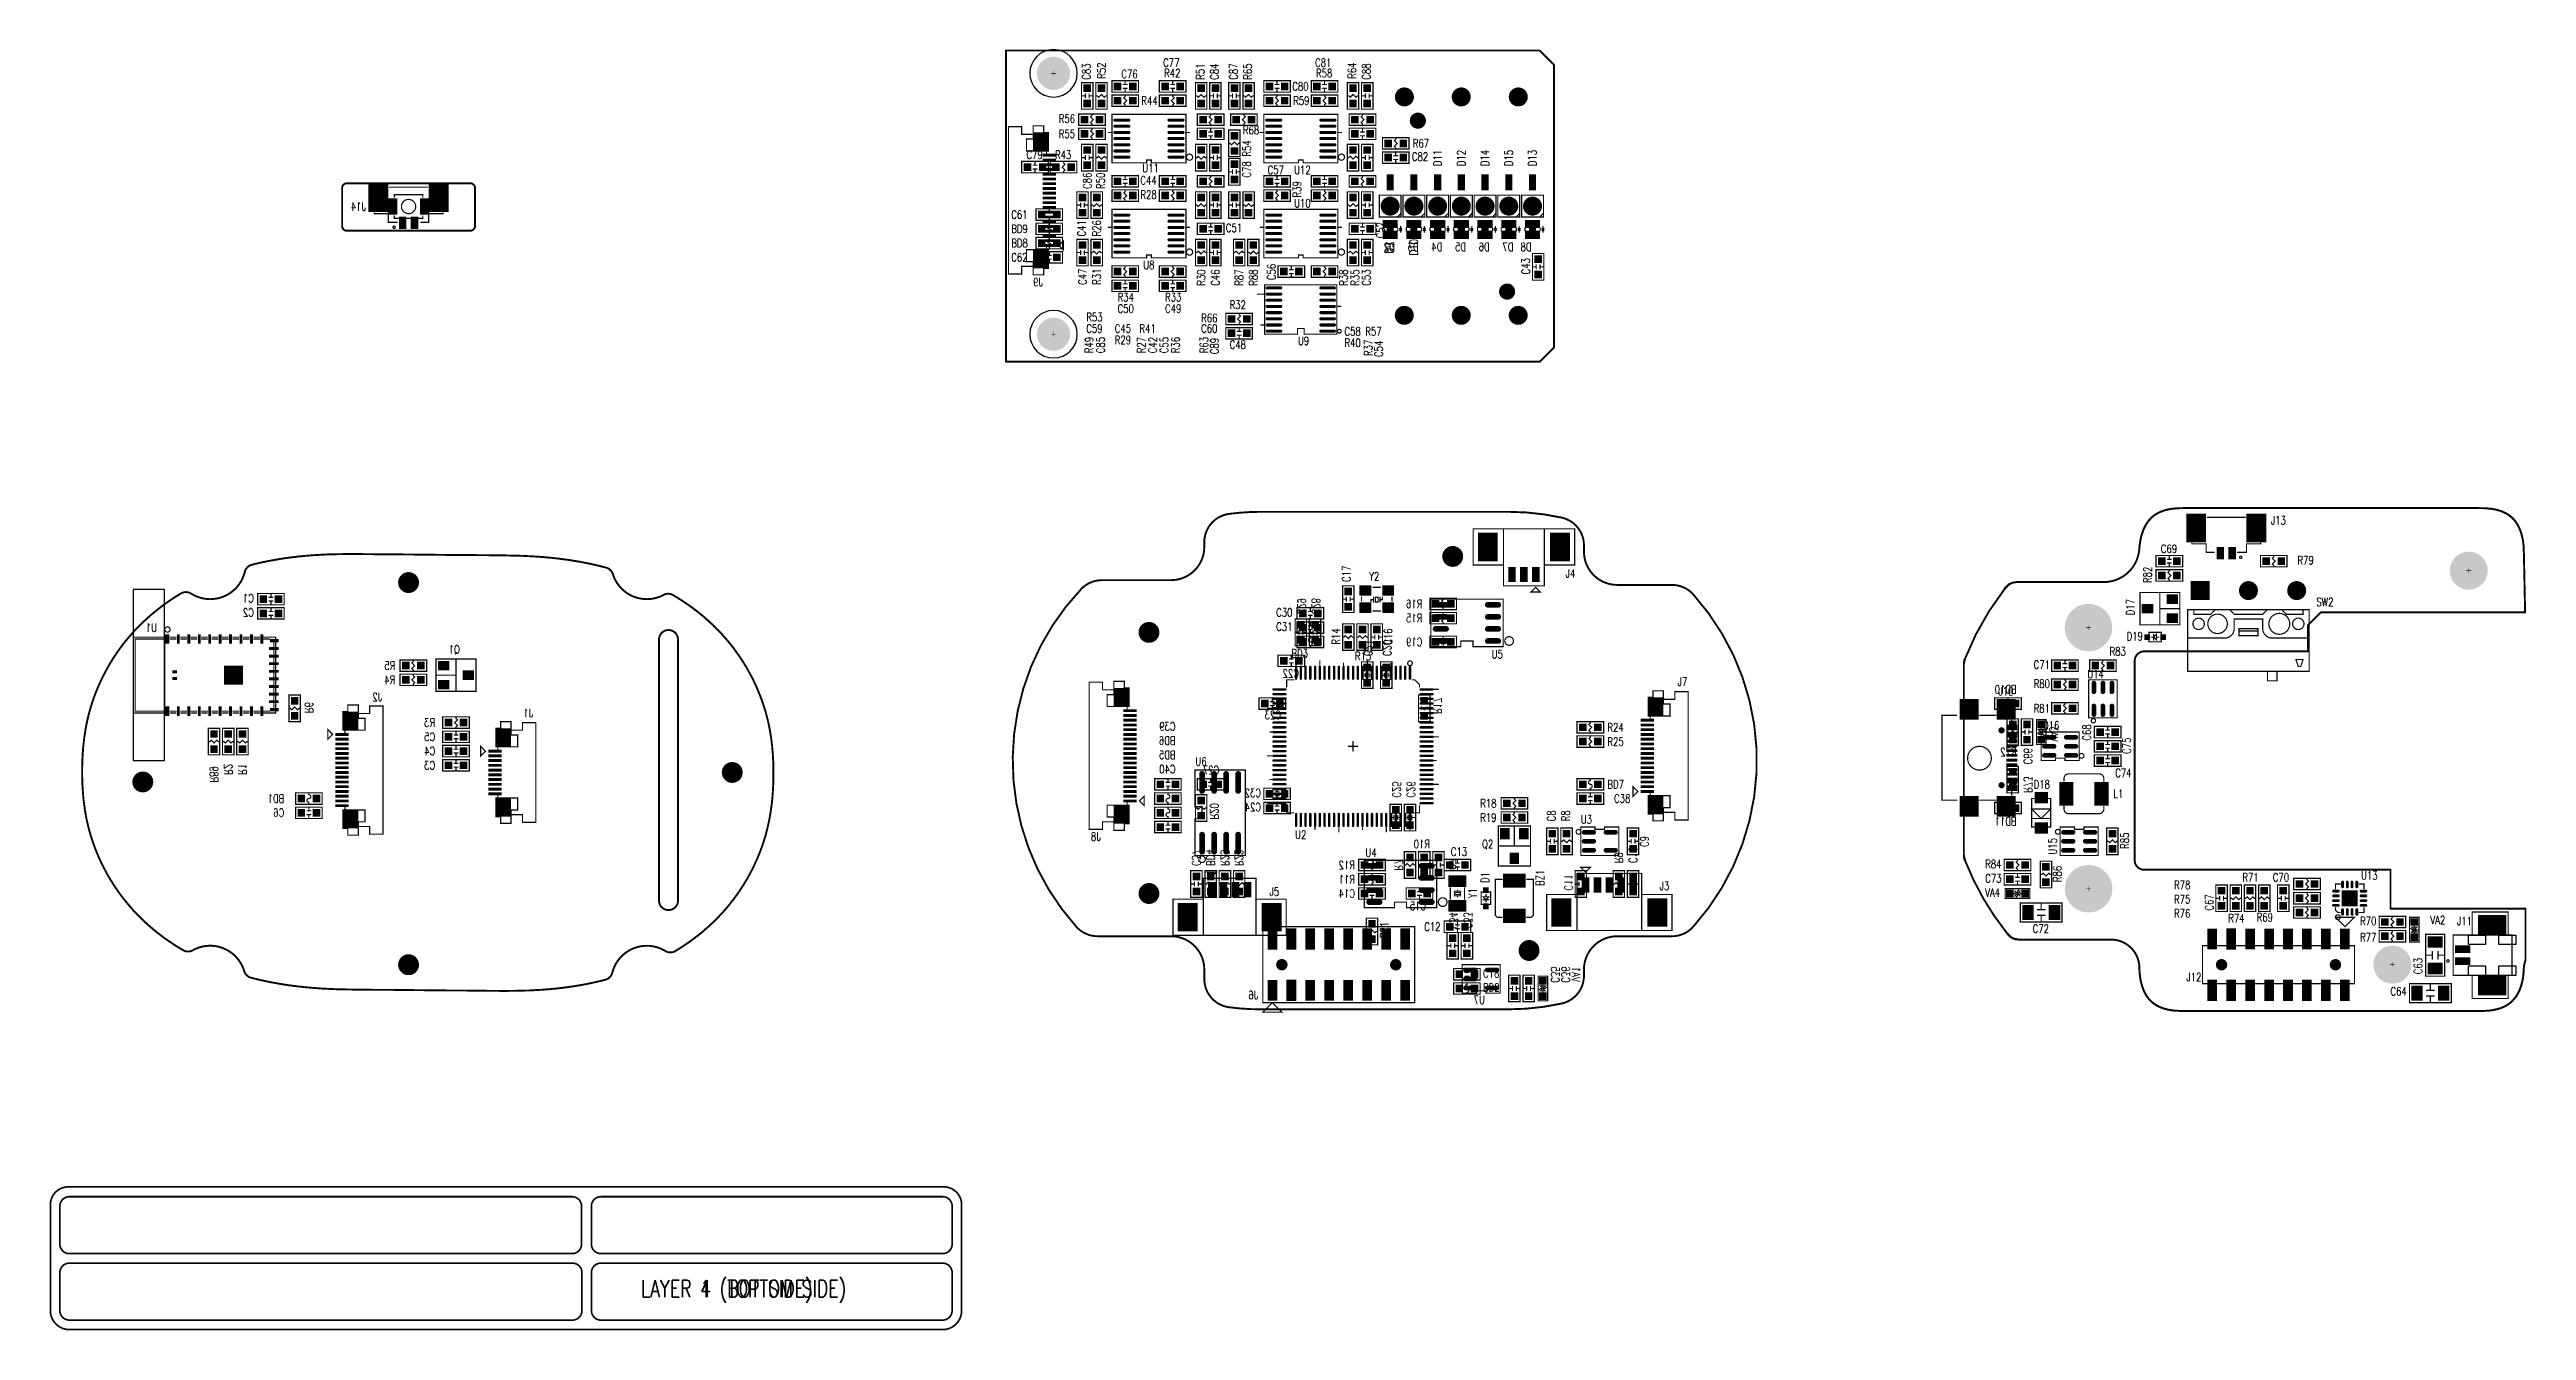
# Model space of a CAD drawing. Extents: x -38 to 223, y -39 to 96.
import ezdxf
from ezdxf.enums import TextEntityAlignment as Align

# ---------------------------------------------------------------- set-up
doc = ezdxf.new("R2010")
doc.units = 0
for name, pattern in [('KEEPOUT_00001000$0', [2, 1, 1]), ('KEEPOUT_00011100$0', [2, 1, 1]), ('KEEPOUT_00011111$0', [2, 1, 1]), ('TRMIDX_10', [2, 1, 1]), ('TRMIDX_11', [2, 1, 1]), ('TRMIDX_16', [2, 1, 1]), ('TRMIDX_17', [2, 1, 1]), ('TRMIDX_20', [2, 1, 1]), ('TRMIDX_21', [2, 1, 1])]:
    doc.linetypes.add(name, pattern=pattern)
for name, color, linetype in [('2D_LINE_00', 136, 'CONTINUOUS'), ('DRIL_NPLTE_THRU_01', 4, 'CONTINUOUS'), ('DRIL_NPLTE_THRU_02', 176, 'CONTINUOUS'), ('DRIL_NPLTE_THRU_03', 216, 'CONTINUOUS'), ('DRIL_NPLTE_THRU_04', 16, 'CONTINUOUS'), ('DRIL_PLTE_THRU_01', 4, 'CONTINUOUS'), ('DRIL_PLTE_THRU_02', 176, 'CONTINUOUS'), ('DRIL_PLTE_THRU_03', 216, 'CONTINUOUS'), ('DRIL_PLTE_THRU_04', 16, 'CONTINUOUS'), ('DRIL_SYMBOL', 254, 'CONTINUOUS'), ('KEEPOUT_-1', 254, 'CONTINUOUS'), ('KEEPOUT_00', 150, 'CONTINUOUS'), ('KEEPOUT_01', 150, 'CONTINUOUS'), ('PADS_BOT', 1, 'CONTINUOUS'), ('PADS_INNER', 136, 'CONTINUOUS'), ('PADS_TOP', 136, 'CONTINUOUS'), ('PART_BOT_2DLINE_00', 6, 'CONTINUOUS'), ('PART_BOT_2DLINE_01', 6, 'CONTINUOUS'), ('PART_BOT_COPPER_01', 6, 'CONTINUOUS'), ('PART_NAME_01', 2, 'CONTINUOUS'), ('PART_NAME_04', 6, 'CONTINUOUS'), ('PART_TOP_2DLINE_00', 2, 'CONTINUOUS'), ('PART_TOP_2DLINE_01', 2, 'CONTINUOUS'), ('PART_TOP_COPPER_01', 2, 'CONTINUOUS'), ('TAG_00', 254, 'CONTINUOUS'), ('TAG_01', 254, 'CONTINUOUS'), ('TEXT_01', 136, 'CONTINUOUS'), ('TEXT_04', 1, 'CONTINUOUS')]:
    doc.layers.add(name, color=color, linetype=linetype)
doc.styles.add('W0$125', font='simplex', dxfattribs={"width": 0.75})
doc.styles.add('W0$2794', font='simplex', dxfattribs={"width": 0.75})

msp = doc.modelspace()

# ---------------------------------------------------------------- texts
at = {"layer": 'TEXT_01', "style": 'W0$2794', "width": 0.75}
msp.add_text('LAYER 1 (TOP SIDE)', height=1.778, dxfattribs=at).set_placement((24.5, -35))
at = {"layer": 'TEXT_04', "style": 'W0$2794', "width": 0.75}
msp.add_text('LAYER 4 (BOTTOM SIDE)', height=1.778, dxfattribs=at).set_placement((24.5, -35))

# ---------------------------------------------------------------- blocks, each defined once
blk = doc.blocks.new('SMOOTH_0$1778')
at = {"const_width": 0.0889}
blk.add_lwpolyline([(-0.04445, 0, 1), (0.04445, 0, 1)], format="xyb", close=True, dxfattribs=at)
blk = doc.blocks.new('DRAWING_63')
at = {"layer": '2D_LINE_00', "const_width": 0.1778}
for points in [[(10, 2, 0.4142135624), (12, 0), (104, 0, 0.4142135624), (106, 2), (106, 13.250004, 0.4142135624), (104, 15.028004), (12, 15.028004, 0.4142135624), (10, 13.250004)], [(11, 9, 0.4142135624), (12, 8), (64.957, 8, 0.4142135624), (65.957, 9), (65.957, 13, 0.4142135624), (64.957, 14), (12, 14, 0.4142135624), (11, 13)], [(67, 9, 0.4142135624), (68, 8), (104, 8, 0.4142135624), (105, 9), (105, 13, 0.4142135624), (104, 14), (68, 14, 0.4142135624), (67, 13)], [(11, 2, 0.4142135624), (12, 1), (65, 1, 0.4142135624), (66, 2), (66, 6, 0.4142135624), (65, 7), (12, 7, 0.4142135624), (11, 6)], [(67, 2, 0.4142135624), (68, 1), (104, 1, 0.4142135624), (105, 2), (105, 6, 0.4142135624), (104, 7), (68, 7, 0.4142135624), (67, 6)]]:
    blk.add_lwpolyline(points, format="xyb", close=True, dxfattribs=at)
at = {"layer": '2D_LINE_00'}
for p in [(11, 9), (12, 8), (67, 9), (68, 8), (10, 2), (11, 2), (12, 1), (12, 0), (67, 2), (68, 1)]:
    blk.add_blockref('SMOOTH_0$1778', p, dxfattribs=at)
blk = doc.blocks.new('SMOOTH_0$2')
at = {"const_width": 0.1}
blk.add_lwpolyline([(-0.05, 0, 1), (0.05, 0, 1)], format="xyb", close=True, dxfattribs=at)
blk = doc.blocks.new('DRAWING_97')
at = {"layer": '2D_LINE_00', "const_width": 0.2}
for points in [[(-17.25, 41.38, -0.279205), (-16.52, 42.12)], [(20.82, 41.82, -0.258152), (21.52, 41.14)], [(-23.97, 39.1, -0.283443), (-22.92, 39.09)], [(-17.25, 41.38, -0.516138), (-22.92, 39.09)], [(26.88, 38.95, -0.472698), (21.52, 41.14)], [(26.88, 38.95, -0.261879), (27.86, 38.93)], [(-22.74, 1.52, -0.266079), (-23.73, 1.52)], [(-22.74, 1.52, -0.481267), (-17.31, -0.68)], [(21.46, -0.85, -0.507878), (27.06, 1.44)], [(28.1, 1.44, -0.279675), (27.06, 1.44)], [(-16.6, -1.37, -0.262345), (-17.31, -0.68)], [(21.46, -0.85, -0.275446), (20.74, -1.58)]]:
    blk.add_lwpolyline(points, format="xyb", dxfattribs=at)
for points in [[(-16.52, 42.12), (-16.49, 42.13), (-16.45, 42.14), (-16.41, 42.15), (-16.38, 42.15), (-16.34, 42.16), (-16.3, 42.17), (-16.27, 42.18), (-16.23, 42.19), (-16.19, 42.2), (-16.16, 42.21), (-16.12, 42.22), (-16.08, 42.23), (-16.05, 42.23), (-16.01, 42.24), (-15.97, 42.25), (-15.94, 42.26), (-15.9, 42.27), (-15.86, 42.28), (-15.83, 42.29), (-15.79, 42.29), (-15.75, 42.3), (-15.72, 42.31), (-15.68, 42.32), (-15.64, 42.33), (-15.61, 42.34), (-15.57, 42.34), (-15.53, 42.35), (-15.5, 42.36), (-15.46, 42.37), (-15.42, 42.38), (-15.38, 42.39), (-15.35, 42.39), (-15.31, 42.4), (-15.27, 42.41), (-15.24, 42.42), (-15.2, 42.42), (-15.16, 42.43), (-15.13, 42.44), (-15.09, 42.45), (-15.05, 42.46), (-15.01, 42.46), (-14.98, 42.47), (-14.94, 42.48), (-14.9, 42.49), (-14.86, 42.49), (-14.83, 42.5), (-14.79, 42.51), (-14.75, 42.52), (-14.72, 42.52), (-14.68, 42.53), (-14.64, 42.54), (-14.6, 42.54), (-14.57, 42.55), (-14.53, 42.56), (-14.49, 42.57), (-14.45, 42.57), (-14.42, 42.58), (-14.38, 42.59), (-14.34, 42.59), (-14.3, 42.6), (-14.27, 42.61), (-14.23, 42.61), (-14.19, 42.62), (-14.15, 42.63), (-14.12, 42.63), (-14.08, 42.64), (-14.04, 42.65), (-14, 42.65), (-13.97, 42.66), (-13.93, 42.67), (-13.89, 42.67), (-13.85, 42.68), (-13.82, 42.69), (-13.78, 42.69), (-13.74, 42.7), (-13.7, 42.7), (-13.67, 42.71), (-13.63, 42.72), (-13.59, 42.72), (-13.55, 42.73), (-13.51, 42.74), (-13.48, 42.74), (-13.44, 42.75), (-13.4, 42.75), (-13.36, 42.76), (-13.33, 42.76), (-13.29, 42.77), (-13.25, 42.78), (-13.21, 42.78), (-13.17, 42.79), (-13.14, 42.79), (-13.1, 42.8), (-13.06, 42.8), (-13.02, 42.81), (-12.98, 42.82), (-12.95, 42.82), (-12.91, 42.83), (-12.87, 42.83), (-12.83, 42.84), (-12.79, 42.84), (-12.75, 42.85), (-12.72, 42.85), (-12.68, 42.86), (-12.64, 42.86), (-12.6, 42.87), (-12.56, 42.87), (-12.53, 42.88), (-12.49, 42.88), (-12.45, 42.89), (-12.41, 42.89), (-12.37, 42.9), (-12.33, 42.9), (-12.3, 42.91), (-12.26, 42.91), (-12.22, 42.92), (-12.18, 42.92), (-12.14, 42.93), (-12.1, 42.93), (-12.07, 42.94), (-12.03, 42.94), (-11.99, 42.95), (-11.95, 42.95), (-11.91, 42.95), (-11.87, 42.96), (-11.83, 42.96), (-11.8, 42.97), (-11.76, 42.97), (-11.72, 42.98), (-11.68, 42.98), (-11.64, 42.98), (-11.6, 42.99), (-11.56, 42.99), (-11.53, 43), (-11.49, 43), (-11.45, 43.01), (-11.41, 43.01), (-11.37, 43.01), (-11.33, 43.02), (-11.29, 43.02), (-11.25, 43.02), (-11.22, 43.03), (-11.18, 43.03), (-11.14, 43.04), (-11.1, 43.04), (-11.06, 43.04), (-11.02, 43.05), (-10.98, 43.05), (-10.94, 43.05), (-10.9, 43.06), (-10.87, 43.06), (-10.83, 43.06), (-10.79, 43.07), (-10.75, 43.07), (-10.71, 43.07), (-10.67, 43.08), (-10.63, 43.08), (-10.59, 43.08), (-10.55, 43.09), (-10.51, 43.09), (-10.48, 43.09), (-10.44, 43.1), (-10.4, 43.1), (-10.36, 43.1), (-10.32, 43.11), (-10.28, 43.11), (-10.24, 43.11), (-10.2, 43.12), (-10.16, 43.12), (-10.12, 43.12), (-10.08, 43.12), (-10.04, 43.13), (-10, 43.13), (-9.96, 43.13), (-9.93, 43.13), (-9.89, 43.14), (-9.85, 43.14), (-9.81, 43.14), (-9.77, 43.14), (-9.73, 43.15), (-9.69, 43.15), (-9.65, 43.15), (-9.61, 43.15), (-9.57, 43.16), (-9.53, 43.16), (-9.49, 43.16), (-9.45, 43.16), (-9.41, 43.17), (-9.37, 43.17), (-9.33, 43.17), (-9.29, 43.17), (-9.25, 43.17), (-9.21, 43.18), (-9.17, 43.18), (-9.13, 43.18), (-9.09, 43.18), (-9.05, 43.18), (-9.01, 43.19), (-8.97, 43.19), (-8.93, 43.19), (-8.89, 43.19), (-8.85, 43.19), (-8.81, 43.2), (-8.77, 43.2), (-8.73, 43.2), (-8.69, 43.2), (-8.65, 43.2), (-8.61, 43.2), (-8.57, 43.21), (-8.53, 43.21), (-8.49, 43.21), (-8.45, 43.21), (-8.41, 43.21), (-8.37, 43.21), (-8.33, 43.21), (-8.29, 43.22), (-8.25, 43.22), (-8.21, 43.22), (-8.17, 43.22), (-8.13, 43.22), (-8.09, 43.22), (-8.05, 43.22), (-8.01, 43.22), (-7.97, 43.23), (-7.93, 43.23), (-7.88, 43.23), (-7.84, 43.23), (-7.8, 43.23), (-7.76, 43.23), (-7.72, 43.23), (-7.68, 43.23), (-7.64, 43.23), (-7.6, 43.23), (-7.56, 43.24), (-7.52, 43.24), (-7.48, 43.24), (-7.44, 43.24), (-7.4, 43.24), (-7.35, 43.24), (-7.31, 43.24), (-7.27, 43.24), (-7.23, 43.24), (-7.19, 43.24), (-7.15, 43.24), (-7.11, 43.24), (-7.07, 43.24), (-7.03, 43.24), (-6.99, 43.24), (-6.95, 43.25), (-6.91, 43.25), (-6.86, 43.25), (-6.82, 43.25), (-6.78, 43.25), (-6.74, 43.25), (-6.7, 43.25), (-6.66, 43.25)], [(-6.66, 43.25), (-6.59, 43.25), (-6.53, 43.25), (-6.46, 43.25), (-6.39, 43.25), (-6.33, 43.25), (-6.26, 43.25), (-6.2, 43.25), (-6.13, 43.25), (-6.06, 43.25), (-6, 43.25), (-5.93, 43.25), (-5.86, 43.25), (-5.8, 43.25), (-5.73, 43.25), (-5.67, 43.25), (-5.6, 43.25), (-5.53, 43.25), (-5.47, 43.25), (-5.4, 43.25), (-5.33, 43.25), (-5.27, 43.25), (-5.2, 43.25), (-5.13, 43.25), (-5.06, 43.25), (-5, 43.25), (-4.93, 43.25), (-4.86, 43.25), (-4.79, 43.24), (-4.72, 43.24), (-4.65, 43.24), (-4.59, 43.24), (-4.52, 43.24), (-4.45, 43.24), (-4.38, 43.24), (-4.31, 43.24), (-4.24, 43.24), (-4.17, 43.24), (-4.1, 43.24), (-4.03, 43.24), (-3.96, 43.24), (-3.89, 43.24), (-3.82, 43.24), (-3.75, 43.24), (-3.68, 43.23), (-3.61, 43.23), (-3.54, 43.23), (-3.47, 43.23), (-3.4, 43.23), (-3.33, 43.23), (-3.26, 43.23), (-3.19, 43.23), (-3.12, 43.23), (-3.05, 43.23), (-2.98, 43.23), (-2.91, 43.23), (-2.84, 43.23), (-2.77, 43.23), (-2.7, 43.22), (-2.63, 43.22), (-2.56, 43.22), (-2.49, 43.22), (-2.42, 43.22), (-2.35, 43.22), (-2.28, 43.22), (-2.21, 43.22), (-2.14, 43.22), (-2.07, 43.22), (-2.01, 43.22), (-1.94, 43.22), (-1.87, 43.22), (-1.8, 43.22), (-1.73, 43.22), (-1.66, 43.21), (-1.59, 43.21), (-1.52, 43.21), (-1.45, 43.21), (-1.38, 43.21), (-1.31, 43.21), (-1.24, 43.21), (-1.17, 43.21), (-1.1, 43.21), (-1.03, 43.21), (-0.96, 43.21), (-0.89, 43.21), (-0.82, 43.21), (-0.75, 43.21), (-0.68, 43.21), (-0.61, 43.21), (-0.54, 43.2), (-0.47, 43.2), (-0.4, 43.2), (-0.34, 43.2), (-0.27, 43.2), (-0.2, 43.2), (-0.13, 43.2), (-0.06, 43.2), (0.01, 43.2), (0.08, 43.2), (0.15, 43.2), (0.22, 43.2), (0.29, 43.2), (0.36, 43.2), (0.43, 43.2), (0.5, 43.2), (0.57, 43.2), (0.64, 43.19), (0.71, 43.19), (0.78, 43.19), (0.85, 43.19), (0.92, 43.19), (0.99, 43.19), (1.06, 43.19), (1.13, 43.19), (1.19, 43.19), (1.26, 43.19), (1.33, 43.19), (1.4, 43.19), (1.47, 43.19), (1.54, 43.19), (1.61, 43.19), (1.68, 43.19), (1.75, 43.18), (1.82, 43.18), (1.89, 43.18), (1.96, 43.18), (2.03, 43.18), (2.1, 43.18), (2.17, 43.18), (2.24, 43.18), (2.31, 43.18), (2.38, 43.18), (2.45, 43.18), (2.52, 43.18), (2.59, 43.18), (2.66, 43.18), (2.73, 43.18), (2.8, 43.18), (2.87, 43.17), (2.94, 43.17), (3.01, 43.17), (3.08, 43.17), (3.15, 43.17), (3.22, 43.17), (3.28, 43.17), (3.35, 43.17), (3.42, 43.17), (3.49, 43.17), (3.56, 43.17), (3.63, 43.17), (3.7, 43.17), (3.77, 43.17), (3.84, 43.17), (3.91, 43.16), (3.98, 43.16), (4.05, 43.16), (4.12, 43.16), (4.19, 43.16), (4.26, 43.16), (4.33, 43.16), (4.4, 43.16), (4.47, 43.16), (4.54, 43.16), (4.61, 43.16), (4.68, 43.16), (4.75, 43.16), (4.82, 43.16), (4.89, 43.16), (4.96, 43.15), (5.03, 43.15), (5.1, 43.15), (5.17, 43.15), (5.24, 43.15), (5.31, 43.15), (5.38, 43.15), (5.45, 43.15), (5.52, 43.15), (5.59, 43.15), (5.66, 43.15), (5.72, 43.15), (5.79, 43.15), (5.86, 43.15), (5.93, 43.15), (6, 43.14), (6.07, 43.14), (6.14, 43.14), (6.21, 43.14), (6.28, 43.14), (6.35, 43.14), (6.42, 43.14), (6.49, 43.14), (6.56, 43.14), (6.63, 43.14), (6.7, 43.14), (6.77, 43.14), (6.84, 43.14), (6.91, 43.14), (6.98, 43.14), (7.05, 43.14), (7.12, 43.14), (7.19, 43.13), (7.26, 43.13), (7.33, 43.13), (7.4, 43.13), (7.46, 43.13), (7.53, 43.13), (7.6, 43.13), (7.67, 43.13), (7.74, 43.13), (7.81, 43.13), (7.88, 43.13), (7.95, 43.13), (8.02, 43.13), (8.09, 43.13), (8.16, 43.13), (8.23, 43.13), (8.3, 43.13), (8.37, 43.13), (8.44, 43.13), (8.5, 43.12), (8.57, 43.12), (8.64, 43.12), (8.71, 43.12), (8.78, 43.12), (8.85, 43.12), (8.92, 43.12), (8.99, 43.12), (9.06, 43.12), (9.12, 43.12), (9.19, 43.12), (9.26, 43.12), (9.33, 43.12), (9.4, 43.12), (9.47, 43.12), (9.54, 43.11), (9.6, 43.11), (9.67, 43.11), (9.74, 43.11), (9.81, 43.11), (9.88, 43.11), (9.94, 43.11), (10.01, 43.11), (10.08, 43.11), (10.15, 43.11), (10.21, 43.11), (10.28, 43.1), (10.35, 43.1), (10.41, 43.1), (10.48, 43.1), (10.55, 43.1), (10.62, 43.1), (10.68, 43.1), (10.75, 43.09), (10.81, 43.09), (10.88, 43.09), (10.95, 43.09), (11.01, 43.09), (11.08, 43.09), (11.15, 43.09), (11.21, 43.08), (11.28, 43.08), (11.34, 43.08), (11.41, 43.08), (11.47, 43.08), (11.54, 43.07), (11.6, 43.07), (11.67, 43.07), (11.73, 43.07), (11.8, 43.06), (11.86, 43.06), (11.93, 43.06), (11.99, 43.06), (12.06, 43.06), (12.12, 43.05), (12.18, 43.05), (12.25, 43.05), (12.31, 43.04), (12.38, 43.04), (12.44, 43.04), (12.5, 43.04), (12.57, 43.03), (12.63, 43.03), (12.7, 43.03), (12.76, 43.02), (12.82, 43.02), (12.89, 43.02), (12.95, 43.01), (13.01, 43.01), (13.08, 43.01), (13.14, 43), (13.2, 43), (13.27, 42.99), (13.33, 42.99), (13.39, 42.99), (13.45, 42.98), (13.52, 42.98), (13.58, 42.97), (13.64, 42.97), (13.71, 42.97), (13.77, 42.96), (13.83, 42.96), (13.89, 42.95), (13.96, 42.95), (14.02, 42.94), (14.08, 42.94), (14.14, 42.93), (14.21, 42.93), (14.27, 42.92), (14.33, 42.92), (14.39, 42.91), (14.46, 42.91), (14.52, 42.9), (14.58, 42.9), (14.64, 42.89), (14.71, 42.88), (14.77, 42.88), (14.83, 42.87), (14.89, 42.87), (14.95, 42.86), (15.02, 42.85), (15.08, 42.85), (15.14, 42.84), (15.2, 42.84), (15.26, 42.83), (15.33, 42.82), (15.39, 42.82), (15.45, 42.81), (15.51, 42.8), (15.57, 42.79), (15.64, 42.79), (15.7, 42.78), (15.76, 42.77), (15.82, 42.77), (15.88, 42.76), (15.95, 42.75), (16.01, 42.74), (16.07, 42.74), (16.13, 42.73), (16.19, 42.72), (16.25, 42.71), (16.32, 42.7), (16.38, 42.7), (16.44, 42.69), (16.5, 42.68), (16.56, 42.67), (16.62, 42.66), (16.68, 42.65), (16.75, 42.64), (16.81, 42.64), (16.87, 42.63), (16.93, 42.62), (16.99, 42.61), (17.05, 42.6), (17.11, 42.59), (17.17, 42.58), (17.23, 42.57), (17.3, 42.56), (17.36, 42.55), (17.42, 42.54), (17.48, 42.53), (17.54, 42.52), (17.6, 42.51), (17.66, 42.5), (17.72, 42.49), (17.78, 42.48), (17.84, 42.47), (17.9, 42.46), (17.96, 42.45), (18.02, 42.44), (18.09, 42.43), (18.15, 42.42), (18.21, 42.4), (18.27, 42.39), (18.33, 42.38), (18.39, 42.37), (18.45, 42.36), (18.51, 42.35), (18.57, 42.34), (18.63, 42.32), (18.69, 42.31), (18.75, 42.3), (18.81, 42.29), (18.87, 42.28), (18.93, 42.26), (18.99, 42.25), (19.05, 42.24), (19.11, 42.23), (19.17, 42.21), (19.23, 42.2), (19.29, 42.19), (19.35, 42.17), (19.4, 42.16), (19.46, 42.15), (19.52, 42.13), (19.58, 42.12), (19.64, 42.11), (19.7, 42.09), (19.76, 42.08), (19.82, 42.07), (19.88, 42.05), (19.94, 42.04), (20, 42.02), (20.06, 42.01), (20.12, 42), (20.17, 41.98), (20.23, 41.97), (20.29, 41.95), (20.35, 41.94), (20.41, 41.92), (20.47, 41.91), (20.53, 41.89), (20.59, 41.88), (20.64, 41.86), (20.7, 41.85), (20.76, 41.83), (20.82, 41.82)], [(-23.73, 1.52), (-23.8, 1.56), (-23.86, 1.6), (-23.93, 1.64), (-23.99, 1.68), (-24.06, 1.72), (-24.12, 1.75), (-24.19, 1.79), (-24.25, 1.83), (-24.32, 1.87), (-24.38, 1.91), (-24.44, 1.95), (-24.51, 1.99), (-24.57, 2.03), (-24.64, 2.07), (-24.7, 2.11), (-24.76, 2.15), (-24.82, 2.2), (-24.89, 2.24), (-24.95, 2.28), (-25.01, 2.32), (-25.07, 2.36), (-25.14, 2.4), (-25.2, 2.45), (-25.26, 2.49), (-25.32, 2.53), (-25.38, 2.57), (-25.44, 2.61), (-25.5, 2.66), (-25.56, 2.7), (-25.62, 2.74), (-25.69, 2.79), (-25.75, 2.83), (-25.81, 2.88), (-25.87, 2.92), (-25.93, 2.96), (-25.99, 3.01), (-26.04, 3.05), (-26.1, 3.1), (-26.16, 3.14), (-26.22, 3.19), (-26.28, 3.23), (-26.34, 3.28), (-26.4, 3.32), (-26.46, 3.37), (-26.52, 3.42), (-26.57, 3.46), (-26.63, 3.51), (-26.69, 3.56), (-26.75, 3.6), (-26.8, 3.65), (-26.86, 3.7), (-26.92, 3.75), (-26.98, 3.79), (-27.03, 3.84), (-27.09, 3.89), (-27.15, 3.94), (-27.2, 3.99), (-27.26, 4.04), (-27.31, 4.09), (-27.37, 4.13), (-27.43, 4.18), (-27.48, 4.23), (-27.54, 4.28), (-27.59, 4.33), (-27.65, 4.38), (-27.7, 4.43), (-27.76, 4.49), (-27.81, 4.54), (-27.87, 4.59), (-27.92, 4.64), (-27.98, 4.69), (-28.03, 4.74), (-28.08, 4.79), (-28.14, 4.84), (-28.19, 4.9), (-28.24, 4.95), (-28.3, 5), (-28.35, 5.05), (-28.4, 5.11), (-28.45, 5.16), (-28.51, 5.21), (-28.56, 5.27), (-28.61, 5.32), (-28.66, 5.37), (-28.71, 5.43), (-28.76, 5.48), (-28.81, 5.54), (-28.86, 5.59), (-28.92, 5.64), (-28.97, 5.7), (-29.02, 5.75), (-29.06, 5.81), (-29.11, 5.86), (-29.16, 5.92), (-29.21, 5.97), (-29.26, 6.03), (-29.31, 6.08), (-29.36, 6.14), (-29.41, 6.2), (-29.45, 6.25), (-29.5, 6.31), (-29.55, 6.36), (-29.6, 6.42), (-29.64, 6.48), (-29.69, 6.53), (-29.74, 6.59), (-29.78, 6.65), (-29.83, 6.71), (-29.88, 6.76), (-29.92, 6.82), (-29.97, 6.88), (-30.01, 6.94), (-30.06, 6.99), (-30.1, 7.05), (-30.15, 7.11), (-30.19, 7.17), (-30.24, 7.23), (-30.28, 7.28), (-30.32, 7.34), (-30.37, 7.4), (-30.41, 7.46), (-30.45, 7.52), (-30.5, 7.58), (-30.54, 7.64), (-30.58, 7.7), (-30.62, 7.76), (-30.67, 7.82), (-30.71, 7.88), (-30.75, 7.94), (-30.79, 8), (-30.83, 8.06), (-30.87, 8.12), (-30.91, 8.18), (-30.95, 8.24), (-31, 8.3), (-31.04, 8.37), (-31.08, 8.43), (-31.12, 8.49), (-31.15, 8.55), (-31.19, 8.61), (-31.23, 8.67), (-31.27, 8.74), (-31.31, 8.8), (-31.35, 8.86), (-31.39, 8.92), (-31.43, 8.99), (-31.46, 9.05), (-31.5, 9.11), (-31.54, 9.18), (-31.58, 9.24), (-31.61, 9.3), (-31.65, 9.37), (-31.69, 9.43), (-31.72, 9.49), (-31.76, 9.56), (-31.79, 9.62), (-31.83, 9.69), (-31.86, 9.75), (-31.9, 9.82), (-31.93, 9.88), (-31.97, 9.95), (-32, 10.01), (-32.04, 10.08), (-32.07, 10.14), (-32.11, 10.21), (-32.14, 10.27), (-32.17, 10.34), (-32.21, 10.4), (-32.24, 10.47), (-32.27, 10.54), (-32.3, 10.6), (-32.34, 10.67), (-32.37, 10.74), (-32.4, 10.8), (-32.43, 10.87), (-32.46, 10.94), (-32.49, 11), (-32.52, 11.07), (-32.56, 11.14), (-32.59, 11.21), (-32.62, 11.27), (-32.65, 11.34), (-32.68, 11.41), (-32.7, 11.48), (-32.73, 11.55), (-32.76, 11.61), (-32.79, 11.68), (-32.82, 11.75), (-32.85, 11.82), (-32.88, 11.89), (-32.9, 11.96), (-32.93, 12.02), (-32.96, 12.09), (-32.98, 12.16), (-33.01, 12.23), (-33.04, 12.3), (-33.06, 12.37), (-33.09, 12.44), (-33.12, 12.51), (-33.14, 12.58), (-33.17, 12.65), (-33.19, 12.72), (-33.21, 12.78), (-33.24, 12.85), (-33.26, 12.92), (-33.29, 12.99), (-33.31, 13.06), (-33.33, 13.13), (-33.36, 13.2), (-33.38, 13.27), (-33.4, 13.34), (-33.42, 13.41), (-33.44, 13.48), (-33.47, 13.55), (-33.49, 13.62), (-33.51, 13.69), (-33.53, 13.76), (-33.55, 13.83), (-33.57, 13.9), (-33.59, 13.97), (-33.61, 14.04), (-33.63, 14.11), (-33.65, 14.18), (-33.67, 14.25), (-33.68, 14.32), (-33.7, 14.39), (-33.72, 14.46), (-33.74, 14.53), (-33.76, 14.6), (-33.77, 14.67), (-33.79, 14.74), (-33.81, 14.81), (-33.82, 14.88), (-33.84, 14.96), (-33.86, 15.03), (-33.87, 15.1), (-33.89, 15.17), (-33.9, 15.24), (-33.92, 15.31), (-33.93, 15.38), (-33.95, 15.46), (-33.96, 15.53), (-33.97, 15.6), (-33.99, 15.67), (-34, 15.75), (-34.01, 15.82), (-34.03, 15.89), (-34.04, 15.96), (-34.05, 16.04), (-34.06, 16.11), (-34.08, 16.18), (-34.09, 16.26), (-34.1, 16.33), (-34.11, 16.4), (-34.12, 16.48), (-34.13, 16.55), (-34.14, 16.63), (-34.15, 16.7), (-34.16, 16.78), (-34.17, 16.85), (-34.18, 16.93), (-34.19, 17), (-34.2, 17.08), (-34.21, 17.15), (-34.22, 17.23), (-34.23, 17.3), (-34.24, 17.38), (-34.25, 17.45), (-34.25, 17.53), (-34.26, 17.6), (-34.27, 17.68), (-34.28, 17.76), (-34.28, 17.83), (-34.29, 17.91), (-34.3, 17.99), (-34.3, 18.06), (-34.31, 18.14), (-34.31, 18.22), (-34.32, 18.29), (-34.32, 18.37), (-34.33, 18.45), (-34.33, 18.52), (-34.34, 18.6), (-34.34, 18.68), (-34.35, 18.76), (-34.35, 18.83), (-34.36, 18.91), (-34.36, 18.99), (-34.36, 19.07), (-34.37, 19.15), (-34.37, 19.22), (-34.37, 19.3), (-34.38, 19.38), (-34.38, 19.46), (-34.38, 19.54), (-34.38, 19.61), (-34.38, 19.69), (-34.39, 19.77), (-34.39, 19.85), (-34.39, 19.93), (-34.39, 20.01), (-34.39, 20.09), (-34.39, 20.16), (-34.39, 20.24), (-34.39, 20.32), (-34.39, 20.4), (-34.39, 20.48), (-34.39, 20.56), (-34.39, 20.64), (-34.39, 20.72), (-34.39, 20.79), (-34.39, 20.87), (-34.38, 20.95), (-34.38, 21.03), (-34.38, 21.11), (-34.38, 21.19), (-34.38, 21.26), (-34.37, 21.34), (-34.37, 21.42), (-34.37, 21.5), (-34.36, 21.58), (-34.36, 21.66), (-34.36, 21.73), (-34.35, 21.81), (-34.35, 21.89), (-34.34, 21.97), (-34.34, 22.05), (-34.34, 22.12), (-34.33, 22.2), (-34.33, 22.28), (-34.32, 22.36), (-34.31, 22.43), (-34.31, 22.51), (-34.3, 22.59), (-34.3, 22.66), (-34.29, 22.74), (-34.28, 22.82), (-34.28, 22.89), (-34.27, 22.97), (-34.26, 23.05), (-34.25, 23.12), (-34.25, 23.2), (-34.24, 23.28), (-34.23, 23.35), (-34.22, 23.43), (-34.21, 23.5), (-34.21, 23.58), (-34.2, 23.65), (-34.19, 23.73), (-34.18, 23.8), (-34.17, 23.88), (-34.16, 23.96), (-34.15, 24.03), (-34.14, 24.1), (-34.13, 24.18), (-34.12, 24.25), (-34.1, 24.33), (-34.09, 24.4), (-34.08, 24.48), (-34.07, 24.55), (-34.06, 24.63), (-34.04, 24.7), (-34.03, 24.77), (-34.02, 24.85), (-34.01, 24.92), (-33.99, 24.99), (-33.98, 25.07), (-33.97, 25.14), (-33.95, 25.21), (-33.94, 25.29), (-33.92, 25.36), (-33.91, 25.43), (-33.89, 25.5), (-33.88, 25.58), (-33.86, 25.65), (-33.85, 25.72), (-33.83, 25.79), (-33.81, 25.87), (-33.8, 25.94), (-33.78, 26.01), (-33.76, 26.08), (-33.75, 26.15), (-33.73, 26.22), (-33.71, 26.3), (-33.69, 26.37), (-33.67, 26.44), (-33.65, 26.51), (-33.64, 26.58), (-33.62, 26.65), (-33.6, 26.72), (-33.58, 26.79), (-33.56, 26.86), (-33.54, 26.93), (-33.52, 27), (-33.5, 27.07), (-33.48, 27.14), (-33.45, 27.21), (-33.43, 27.28), (-33.41, 27.35), (-33.39, 27.42), (-33.37, 27.49), (-33.35, 27.56), (-33.32, 27.63), (-33.3, 27.7), (-33.28, 27.77), (-33.25, 27.84), (-33.23, 27.91), (-33.21, 27.98), (-33.18, 28.05), (-33.16, 28.12), (-33.13, 28.18), (-33.11, 28.25), (-33.08, 28.32), (-33.06, 28.39), (-33.03, 28.46), (-33, 28.53), (-32.98, 28.6), (-32.95, 28.66), (-32.93, 28.73), (-32.9, 28.8), (-32.87, 28.87), (-32.84, 28.93), (-32.82, 29), (-32.79, 29.07), (-32.76, 29.14), (-32.73, 29.21), (-32.7, 29.27), (-32.67, 29.34), (-32.64, 29.41), (-32.61, 29.47), (-32.58, 29.54), (-32.55, 29.61), (-32.52, 29.68), (-32.49, 29.74), (-32.46, 29.81), (-32.43, 29.88), (-32.4, 29.94), (-32.37, 30.01), (-32.34, 30.08), (-32.3, 30.14), (-32.27, 30.21), (-32.24, 30.27), (-32.21, 30.34), (-32.17, 30.41), (-32.14, 30.47), (-32.11, 30.54), (-32.07, 30.6), (-32.04, 30.67), (-32, 30.74), (-31.97, 30.8), (-31.93, 30.87), (-31.9, 30.93), (-31.86, 31), (-31.83, 31.06), (-31.79, 31.13), (-31.76, 31.19), (-31.72, 31.26), (-31.68, 31.32), (-31.65, 31.39), (-31.61, 31.45), (-31.57, 31.52), (-31.53, 31.58), (-31.5, 31.64), (-31.46, 31.71), (-31.42, 31.77), (-31.38, 31.84), (-31.34, 31.9), (-31.3, 31.96), (-31.27, 32.03), (-31.23, 32.09), (-31.19, 32.15), (-31.15, 32.22), (-31.11, 32.28), (-31.07, 32.34), (-31.03, 32.4), (-30.99, 32.46), (-30.95, 32.53), (-30.9, 32.59), (-30.86, 32.65), (-30.82, 32.71), (-30.78, 32.77), (-30.74, 32.83), (-30.7, 32.9), (-30.65, 32.96), (-30.61, 33.02), (-30.57, 33.08), (-30.53, 33.14), (-30.48, 33.2), (-30.44, 33.26), (-30.4, 33.32), (-30.35, 33.38), (-30.31, 33.44), (-30.27, 33.49), (-30.22, 33.55), (-30.18, 33.61), (-30.13, 33.67), (-30.09, 33.73), (-30.04, 33.79), (-30, 33.84), (-29.95, 33.9), (-29.91, 33.96), (-29.86, 34.02), (-29.82, 34.08), (-29.77, 34.13), (-29.72, 34.19), (-29.68, 34.25), (-29.63, 34.3), (-29.58, 34.36), (-29.54, 34.42), (-29.49, 34.47), (-29.44, 34.53), (-29.39, 34.58), (-29.35, 34.64), (-29.3, 34.69), (-29.25, 34.75), (-29.2, 34.8), (-29.15, 34.86), (-29.1, 34.91), (-29.05, 34.97), (-29, 35.02), (-28.95, 35.08), (-28.91, 35.13), (-28.85, 35.19), (-28.8, 35.24), (-28.75, 35.29), (-28.7, 35.35), (-28.65, 35.4), (-28.6, 35.45), (-28.55, 35.51), (-28.5, 35.56), (-28.45, 35.61), (-28.39, 35.67), (-28.34, 35.72), (-28.29, 35.77), (-28.24, 35.82), (-28.18, 35.87), (-28.13, 35.93), (-28.08, 35.98), (-28.02, 36.03), (-27.97, 36.08), (-27.92, 36.13), (-27.86, 36.18), (-27.81, 36.23), (-27.75, 36.28), (-27.7, 36.33), (-27.64, 36.38), (-27.59, 36.43), (-27.53, 36.48), (-27.48, 36.53), (-27.42, 36.58), (-27.37, 36.63), (-27.31, 36.68), (-27.26, 36.73), (-27.2, 36.78), (-27.14, 36.83), (-27.09, 36.88), (-27.03, 36.93), (-26.97, 36.97), (-26.91, 37.02), (-26.86, 37.07), (-26.8, 37.12), (-26.74, 37.16), (-26.68, 37.21), (-26.63, 37.26), (-26.57, 37.31), (-26.51, 37.35), (-26.45, 37.4), (-26.39, 37.44), (-26.33, 37.49), (-26.27, 37.54), (-26.21, 37.58), (-26.15, 37.63), (-26.09, 37.67), (-26.03, 37.72), (-25.97, 37.76), (-25.91, 37.81), (-25.85, 37.85), (-25.79, 37.9), (-25.73, 37.94), (-25.67, 37.99), (-25.61, 38.03), (-25.55, 38.07), (-25.49, 38.12), (-25.43, 38.16), (-25.36, 38.2), (-25.3, 38.25), (-25.24, 38.29), (-25.18, 38.33), (-25.12, 38.37), (-25.05, 38.42), (-24.99, 38.46), (-24.93, 38.5), (-24.87, 38.54), (-24.8, 38.58), (-24.74, 38.63), (-24.68, 38.67), (-24.61, 38.71), (-24.55, 38.75), (-24.48, 38.79), (-24.42, 38.83), (-24.36, 38.87), (-24.29, 38.91), (-24.23, 38.95), (-24.16, 38.99), (-24.1, 39.03), (-24.03, 39.07), (-23.97, 39.1)], [(27.86, 38.93), (27.92, 38.89), (27.99, 38.85), (28.05, 38.81), (28.12, 38.77), (28.18, 38.74), (28.25, 38.7), (28.31, 38.66), (28.37, 38.62), (28.44, 38.58), (28.5, 38.54), (28.57, 38.5), (28.63, 38.46), (28.69, 38.42), (28.75, 38.38), (28.82, 38.34), (28.88, 38.3), (28.94, 38.25), (29, 38.21), (29.07, 38.17), (29.13, 38.13), (29.19, 38.09), (29.25, 38.05), (29.31, 38), (29.37, 37.96), (29.44, 37.92), (29.5, 37.88), (29.56, 37.83), (29.62, 37.79), (29.68, 37.75), (29.74, 37.71), (29.8, 37.66), (29.86, 37.62), (29.92, 37.57), (29.98, 37.53), (30.04, 37.49), (30.1, 37.44), (30.16, 37.4), (30.21, 37.35), (30.27, 37.31), (30.33, 37.26), (30.39, 37.22), (30.45, 37.17), (30.51, 37.12), (30.57, 37.08), (30.62, 37.03), (30.68, 36.99), (30.74, 36.94), (30.8, 36.89), (30.85, 36.85), (30.91, 36.8), (30.97, 36.75), (31.02, 36.7), (31.08, 36.66), (31.14, 36.61), (31.19, 36.56), (31.25, 36.51), (31.31, 36.46), (31.36, 36.41), (31.42, 36.36), (31.47, 36.31), (31.53, 36.26), (31.58, 36.22), (31.64, 36.17), (31.69, 36.12), (31.75, 36.07), (31.8, 36.01), (31.86, 35.96), (31.91, 35.91), (31.97, 35.86), (32.02, 35.81), (32.07, 35.76), (32.13, 35.71), (32.18, 35.66), (32.23, 35.61), (32.29, 35.55), (32.34, 35.5), (32.39, 35.45), (32.44, 35.4), (32.5, 35.34), (32.55, 35.29), (32.6, 35.24), (32.65, 35.18), (32.7, 35.13), (32.75, 35.08), (32.81, 35.02), (32.86, 34.97), (32.91, 34.92), (32.96, 34.86), (33.01, 34.81), (33.06, 34.75), (33.11, 34.7), (33.16, 34.64), (33.2, 34.59), (33.25, 34.53), (33.3, 34.48), (33.35, 34.42), (33.4, 34.37), (33.45, 34.31), (33.49, 34.26), (33.54, 34.2), (33.59, 34.15), (33.64, 34.09), (33.68, 34.03), (33.73, 33.98), (33.78, 33.92), (33.82, 33.86), (33.87, 33.81), (33.92, 33.75), (33.96, 33.69), (34.01, 33.63), (34.05, 33.58), (34.1, 33.52), (34.14, 33.46), (34.19, 33.4), (34.23, 33.35), (34.27, 33.29), (34.32, 33.23), (34.36, 33.17), (34.41, 33.11), (34.45, 33.05), (34.49, 32.99), (34.53, 32.93), (34.58, 32.88), (34.62, 32.82), (34.66, 32.76), (34.7, 32.7), (34.74, 32.64), (34.79, 32.58), (34.83, 32.52), (34.87, 32.46), (34.91, 32.4), (34.95, 32.34), (34.99, 32.27), (35.03, 32.21), (35.07, 32.15), (35.11, 32.09), (35.15, 32.03), (35.19, 31.97), (35.23, 31.91), (35.27, 31.85), (35.31, 31.78), (35.35, 31.72), (35.38, 31.66), (35.42, 31.6), (35.46, 31.53), (35.5, 31.47), (35.54, 31.41), (35.57, 31.35), (35.61, 31.28), (35.65, 31.22), (35.68, 31.16), (35.72, 31.09), (35.76, 31.03), (35.79, 30.97), (35.83, 30.9), (35.86, 30.84), (35.9, 30.77), (35.93, 30.71), (35.97, 30.65), (36, 30.58), (36.04, 30.52), (36.07, 30.45), (36.11, 30.39), (36.14, 30.32), (36.17, 30.26), (36.21, 30.19), (36.24, 30.12), (36.27, 30.06), (36.31, 29.99), (36.34, 29.93), (36.37, 29.86), (36.4, 29.79), (36.43, 29.73), (36.47, 29.66), (36.5, 29.59), (36.53, 29.53), (36.56, 29.46), (36.59, 29.39), (36.62, 29.33), (36.65, 29.26), (36.68, 29.19), (36.71, 29.12), (36.74, 29.06), (36.77, 28.99), (36.8, 28.92), (36.83, 28.85), (36.85, 28.78), (36.88, 28.72), (36.91, 28.65), (36.94, 28.58), (36.97, 28.51), (36.99, 28.44), (37.02, 28.37), (37.05, 28.31), (37.07, 28.24), (37.1, 28.17), (37.13, 28.1), (37.15, 28.03), (37.18, 27.96), (37.2, 27.89), (37.23, 27.82), (37.25, 27.76), (37.27, 27.69), (37.3, 27.62), (37.32, 27.55), (37.35, 27.48), (37.37, 27.41), (37.39, 27.34), (37.41, 27.27), (37.44, 27.2), (37.46, 27.13), (37.48, 27.06), (37.5, 26.99), (37.52, 26.92), (37.55, 26.85), (37.57, 26.79), (37.59, 26.72), (37.61, 26.65), (37.63, 26.58), (37.65, 26.51), (37.67, 26.44), (37.68, 26.37), (37.7, 26.3), (37.72, 26.23), (37.74, 26.16), (37.76, 26.09), (37.78, 26.02), (37.79, 25.95), (37.81, 25.88), (37.83, 25.81), (37.85, 25.74), (37.86, 25.66), (37.88, 25.59), (37.89, 25.52), (37.91, 25.45), (37.93, 25.38), (37.94, 25.31), (37.96, 25.24), (37.97, 25.17), (37.99, 25.1), (38, 25.02), (38.01, 24.95), (38.03, 24.88), (38.04, 24.81), (38.05, 24.74), (38.07, 24.66), (38.08, 24.59), (38.09, 24.52), (38.11, 24.45), (38.12, 24.37), (38.13, 24.3), (38.14, 24.23), (38.15, 24.15), (38.16, 24.08), (38.18, 24.01), (38.19, 23.93), (38.2, 23.86), (38.21, 23.78), (38.22, 23.71), (38.23, 23.64), (38.24, 23.56), (38.25, 23.49), (38.26, 23.41), (38.26, 23.34), (38.27, 23.26), (38.28, 23.19), (38.29, 23.11), (38.3, 23.04), (38.31, 22.96), (38.31, 22.89), (38.32, 22.81), (38.33, 22.73), (38.33, 22.66), (38.34, 22.58), (38.35, 22.51), (38.35, 22.43), (38.36, 22.35), (38.37, 22.28), (38.37, 22.2), (38.38, 22.12), (38.38, 22.05), (38.39, 21.97), (38.39, 21.89), (38.4, 21.82), (38.4, 21.74), (38.4, 21.66), (38.41, 21.58), (38.41, 21.51), (38.42, 21.43), (38.42, 21.35), (38.42, 21.27), (38.42, 21.19), (38.43, 21.12), (38.43, 21.04), (38.43, 20.96), (38.43, 20.88), (38.44, 20.8), (38.44, 20.73), (38.44, 20.65), (38.44, 20.57), (38.44, 20.49), (38.44, 20.41), (38.44, 20.33), (38.44, 20.26), (38.44, 20.18), (38.44, 20.1), (38.44, 20.02), (38.44, 19.94), (38.44, 19.86), (38.44, 19.79), (38.44, 19.71), (38.44, 19.63), (38.44, 19.55), (38.43, 19.47), (38.43, 19.39), (38.43, 19.32), (38.43, 19.24), (38.42, 19.16), (38.42, 19.08), (38.42, 19), (38.42, 18.93), (38.41, 18.85), (38.41, 18.77), (38.4, 18.69), (38.4, 18.62), (38.4, 18.54), (38.39, 18.46), (38.39, 18.38), (38.38, 18.31), (38.38, 18.23), (38.37, 18.15), (38.37, 18.08), (38.36, 18), (38.36, 17.92), (38.35, 17.85), (38.34, 17.77), (38.34, 17.69), (38.33, 17.62), (38.32, 17.54), (38.32, 17.46), (38.31, 17.39), (38.3, 17.31), (38.29, 17.24), (38.28, 17.16), (38.28, 17.08), (38.27, 17.01), (38.26, 16.93), (38.25, 16.86), (38.24, 16.78), (38.23, 16.71), (38.22, 16.63), (38.21, 16.56), (38.2, 16.48), (38.19, 16.41), (38.18, 16.33), (38.17, 16.26), (38.16, 16.19), (38.15, 16.11), (38.14, 16.04), (38.12, 15.96), (38.11, 15.89), (38.1, 15.82), (38.09, 15.74), (38.07, 15.67), (38.06, 15.6), (38.05, 15.52), (38.04, 15.45), (38.02, 15.38), (38.01, 15.3), (37.99, 15.23), (37.98, 15.16), (37.96, 15.09), (37.95, 15.01), (37.93, 14.94), (37.92, 14.87), (37.9, 14.8), (37.89, 14.73), (37.87, 14.65), (37.85, 14.58), (37.84, 14.51), (37.82, 14.44), (37.8, 14.37), (37.79, 14.3), (37.77, 14.22), (37.75, 14.15), (37.73, 14.08), (37.71, 14.01), (37.69, 13.94), (37.68, 13.87), (37.66, 13.8), (37.64, 13.73), (37.62, 13.66), (37.6, 13.59), (37.58, 13.52), (37.56, 13.45), (37.54, 13.38), (37.51, 13.31), (37.49, 13.24), (37.47, 13.17), (37.45, 13.1), (37.43, 13.03), (37.41, 12.96), (37.38, 12.89), (37.36, 12.82), (37.34, 12.75), (37.31, 12.69), (37.29, 12.62), (37.27, 12.55), (37.24, 12.48), (37.22, 12.41), (37.2, 12.34), (37.17, 12.27), (37.15, 12.2), (37.12, 12.14), (37.09, 12.07), (37.07, 12), (37.04, 11.93), (37.02, 11.86), (36.99, 11.8), (36.96, 11.73), (36.94, 11.66), (36.91, 11.59), (36.88, 11.53), (36.85, 11.46), (36.83, 11.39), (36.8, 11.32), (36.77, 11.26), (36.74, 11.19), (36.71, 11.12), (36.68, 11.06), (36.65, 10.99), (36.62, 10.92), (36.59, 10.86), (36.56, 10.79), (36.53, 10.72), (36.5, 10.66), (36.47, 10.59), (36.44, 10.52), (36.41, 10.46), (36.38, 10.39), (36.34, 10.33), (36.31, 10.26), (36.28, 10.19), (36.25, 10.13), (36.21, 10.06), (36.18, 10), (36.15, 9.93), (36.11, 9.87), (36.08, 9.8), (36.04, 9.73), (36.01, 9.67), (35.97, 9.6), (35.94, 9.54), (35.9, 9.47), (35.87, 9.41), (35.83, 9.34), (35.8, 9.28), (35.76, 9.21), (35.72, 9.15), (35.69, 9.09), (35.65, 9.02), (35.61, 8.96), (35.57, 8.89), (35.54, 8.83), (35.5, 8.77), (35.46, 8.7), (35.42, 8.64), (35.38, 8.58), (35.35, 8.51), (35.31, 8.45), (35.27, 8.39), (35.23, 8.32), (35.19, 8.26), (35.15, 8.2), (35.11, 8.14), (35.07, 8.08), (35.03, 8.01), (34.99, 7.95), (34.95, 7.89), (34.91, 7.83), (34.86, 7.77), (34.82, 7.71), (34.78, 7.65), (34.74, 7.59), (34.7, 7.52), (34.65, 7.46), (34.61, 7.4), (34.57, 7.34), (34.53, 7.29), (34.48, 7.23), (34.44, 7.17), (34.4, 7.11), (34.35, 7.05), (34.31, 6.99), (34.27, 6.93), (34.22, 6.87), (34.18, 6.81), (34.13, 6.76), (34.09, 6.7), (34.04, 6.64), (34, 6.58), (33.95, 6.52), (33.91, 6.47), (33.86, 6.41), (33.82, 6.35), (33.77, 6.3), (33.72, 6.24), (33.68, 6.18), (33.63, 6.13), (33.58, 6.07), (33.54, 6.02), (33.49, 5.96), (33.44, 5.9), (33.39, 5.85), (33.34, 5.79), (33.3, 5.74), (33.25, 5.68), (33.2, 5.63), (33.15, 5.57), (33.1, 5.52), (33.05, 5.46), (33, 5.41), (32.95, 5.36), (32.9, 5.3), (32.85, 5.25), (32.8, 5.2), (32.75, 5.14), (32.7, 5.09), (32.65, 5.04), (32.6, 4.98), (32.55, 4.93), (32.49, 4.88), (32.44, 4.83), (32.39, 4.77), (32.34, 4.72), (32.29, 4.67), (32.23, 4.62), (32.18, 4.57), (32.13, 4.51), (32.07, 4.46), (32.02, 4.41), (31.97, 4.36), (31.91, 4.31), (31.86, 4.26), (31.8, 4.21), (31.75, 4.16), (31.7, 4.11), (31.64, 4.06), (31.59, 4.01), (31.53, 3.96), (31.48, 3.91), (31.42, 3.86), (31.36, 3.81), (31.31, 3.76), (31.25, 3.72), (31.2, 3.67), (31.14, 3.62), (31.08, 3.57), (31.03, 3.52), (30.97, 3.47), (30.91, 3.43), (30.85, 3.38), (30.8, 3.33), (30.74, 3.29), (30.68, 3.24), (30.62, 3.19), (30.56, 3.15), (30.51, 3.1), (30.45, 3.05), (30.39, 3.01), (30.33, 2.96), (30.27, 2.92), (30.21, 2.87), (30.15, 2.82), (30.09, 2.78), (30.03, 2.73), (29.97, 2.69), (29.91, 2.65), (29.85, 2.6), (29.79, 2.56), (29.73, 2.51), (29.67, 2.47), (29.61, 2.43), (29.55, 2.38), (29.49, 2.34), (29.43, 2.3), (29.36, 2.25), (29.3, 2.21), (29.24, 2.17), (29.18, 2.13), (29.12, 2.08), (29.05, 2.04), (28.99, 2), (28.93, 1.96), (28.87, 1.92), (28.8, 1.88), (28.74, 1.84), (28.68, 1.8), (28.61, 1.75), (28.55, 1.71), (28.49, 1.67), (28.42, 1.63), (28.36, 1.6), (28.29, 1.56), (28.23, 1.52), (28.17, 1.48), (28.1, 1.44)], [(10.89, -2.75), (10.82, -2.75), (10.75, -2.75), (10.68, -2.75), (10.61, -2.75), (10.54, -2.76), (10.46, -2.76), (10.39, -2.76), (10.32, -2.76), (10.25, -2.76), (10.18, -2.76), (10.11, -2.76), (10.03, -2.76), (9.96, -2.76), (9.89, -2.76), (9.82, -2.76), (9.75, -2.76), (9.68, -2.76), (9.6, -2.76), (9.53, -2.75), (9.46, -2.75), (9.39, -2.75), (9.31, -2.75), (9.24, -2.75), (9.17, -2.75), (9.09, -2.75), (9.02, -2.75), (8.95, -2.75), (8.87, -2.75), (8.8, -2.75), (8.72, -2.75), (8.65, -2.75), (8.58, -2.75), (8.5, -2.75), (8.43, -2.75), (8.35, -2.75), (8.27, -2.75), (8.2, -2.74), (8.12, -2.74), (8.05, -2.74), (7.97, -2.74), (7.9, -2.74), (7.82, -2.74), (7.75, -2.74), (7.67, -2.74), (7.59, -2.74), (7.52, -2.74), (7.44, -2.74), (7.37, -2.74), (7.29, -2.74), (7.22, -2.73), (7.14, -2.73), (7.06, -2.73), (6.99, -2.73), (6.91, -2.73), (6.84, -2.73), (6.76, -2.73), (6.69, -2.73), (6.61, -2.73), (6.54, -2.73), (6.46, -2.73), (6.38, -2.73), (6.31, -2.73), (6.23, -2.73), (6.16, -2.72), (6.08, -2.72), (6.01, -2.72), (5.93, -2.72), (5.86, -2.72), (5.78, -2.72), (5.7, -2.72), (5.63, -2.72), (5.55, -2.72), (5.48, -2.72), (5.4, -2.72), (5.33, -2.72), (5.25, -2.72), (5.18, -2.72), (5.1, -2.72), (5.03, -2.71), (4.95, -2.71), (4.87, -2.71), (4.8, -2.71), (4.72, -2.71), (4.65, -2.71), (4.57, -2.71), (4.5, -2.71), (4.42, -2.71), (4.35, -2.71), (4.27, -2.71), (4.2, -2.71), (4.12, -2.71), (4.05, -2.71), (3.97, -2.71), (3.89, -2.7), (3.82, -2.7), (3.74, -2.7), (3.67, -2.7), (3.59, -2.7), (3.52, -2.7), (3.44, -2.7), (3.37, -2.7), (3.29, -2.7), (3.22, -2.7), (3.14, -2.7), (3.07, -2.7), (2.99, -2.7), (2.91, -2.7), (2.84, -2.7), (2.76, -2.69), (2.69, -2.69), (2.61, -2.69), (2.54, -2.69), (2.46, -2.69), (2.39, -2.69), (2.31, -2.69), (2.24, -2.69), (2.16, -2.69), (2.08, -2.69), (2.01, -2.69), (1.93, -2.69), (1.86, -2.69), (1.78, -2.69), (1.71, -2.69), (1.63, -2.68), (1.56, -2.68), (1.48, -2.68), (1.41, -2.68), (1.33, -2.68), (1.25, -2.68), (1.18, -2.68), (1.1, -2.68), (1.03, -2.68), (0.95, -2.68), (0.88, -2.68), (0.8, -2.68), (0.73, -2.68), (0.65, -2.68), (0.57, -2.68), (0.5, -2.67), (0.42, -2.67), (0.35, -2.67), (0.27, -2.67), (0.2, -2.67), (0.12, -2.67), (0.05, -2.67), (-0.03, -2.67), (-0.1, -2.67), (-0.18, -2.67), (-0.26, -2.67), (-0.33, -2.67), (-0.41, -2.67), (-0.48, -2.66), (-0.56, -2.66), (-0.63, -2.66), (-0.71, -2.66), (-0.78, -2.66), (-0.86, -2.66), (-0.94, -2.66), (-1.01, -2.66), (-1.09, -2.66), (-1.16, -2.66), (-1.24, -2.66), (-1.31, -2.66), (-1.39, -2.66), (-1.46, -2.66), (-1.54, -2.65), (-1.61, -2.65), (-1.69, -2.65), (-1.77, -2.65), (-1.84, -2.65), (-1.92, -2.65), (-1.99, -2.65), (-2.07, -2.65), (-2.14, -2.65), (-2.22, -2.65), (-2.29, -2.65), (-2.37, -2.65), (-2.44, -2.65), (-2.52, -2.65), (-2.59, -2.65), (-2.67, -2.64), (-2.75, -2.64), (-2.82, -2.64), (-2.9, -2.64), (-2.97, -2.64), (-3.05, -2.64), (-3.12, -2.64), (-3.2, -2.64), (-3.27, -2.64), (-3.35, -2.64), (-3.42, -2.64), (-3.5, -2.64), (-3.57, -2.64), (-3.65, -2.64), (-3.73, -2.64), (-3.8, -2.64), (-3.88, -2.64), (-3.95, -2.63), (-4.03, -2.63), (-4.1, -2.63), (-4.18, -2.63), (-4.25, -2.63), (-4.33, -2.63), (-4.4, -2.63), (-4.48, -2.63), (-4.55, -2.63), (-4.63, -2.63), (-4.7, -2.63), (-4.78, -2.63), (-4.85, -2.63), (-4.92, -2.63), (-5, -2.63), (-5.07, -2.63), (-5.15, -2.62), (-5.22, -2.62), (-5.3, -2.62), (-5.37, -2.62), (-5.44, -2.62), (-5.52, -2.62), (-5.59, -2.62), (-5.67, -2.62), (-5.74, -2.62), (-5.81, -2.62), (-5.89, -2.62), (-5.96, -2.61), (-6.03, -2.61), (-6.11, -2.61), (-6.18, -2.61), (-6.25, -2.61), (-6.32, -2.61), (-6.4, -2.61), (-6.47, -2.61), (-6.54, -2.6), (-6.61, -2.6), (-6.69, -2.6), (-6.76, -2.6), (-6.83, -2.6), (-6.9, -2.6), (-6.97, -2.59), (-7.04, -2.59), (-7.12, -2.59), (-7.19, -2.59), (-7.26, -2.59), (-7.33, -2.58), (-7.4, -2.58), (-7.47, -2.58), (-7.54, -2.58), (-7.61, -2.58), (-7.68, -2.57), (-7.75, -2.57), (-7.82, -2.57), (-7.89, -2.57), (-7.96, -2.56), (-8.03, -2.56), (-8.1, -2.56), (-8.17, -2.55), (-8.24, -2.55), (-8.31, -2.55), (-8.38, -2.54), (-8.45, -2.54), (-8.52, -2.54), (-8.59, -2.54), (-8.65, -2.53), (-8.72, -2.53), (-8.79, -2.52), (-8.86, -2.52), (-8.93, -2.52), (-9, -2.51), (-9.07, -2.51), (-9.14, -2.51), (-9.2, -2.5), (-9.27, -2.5), (-9.34, -2.49), (-9.41, -2.49), (-9.48, -2.48), (-9.54, -2.48), (-9.61, -2.47), (-9.68, -2.47), (-9.75, -2.46), (-9.82, -2.46), (-9.88, -2.45), (-9.95, -2.45), (-10.02, -2.44), (-10.09, -2.44), (-10.16, -2.43), (-10.22, -2.43), (-10.29, -2.42), (-10.36, -2.42), (-10.43, -2.41), (-10.49, -2.4), (-10.56, -2.4), (-10.63, -2.39), (-10.7, -2.39), (-10.76, -2.38), (-10.83, -2.37), (-10.9, -2.37), (-10.97, -2.36), (-11.03, -2.35), (-11.1, -2.35), (-11.17, -2.34), (-11.23, -2.33), (-11.3, -2.32), (-11.37, -2.32), (-11.44, -2.31), (-11.5, -2.3), (-11.57, -2.29), (-11.64, -2.29), (-11.7, -2.28), (-11.77, -2.27), (-11.84, -2.26), (-11.91, -2.25), (-11.97, -2.25), (-12.04, -2.24), (-12.11, -2.23), (-12.17, -2.22), (-12.24, -2.21), (-12.31, -2.2), (-12.37, -2.19), (-12.44, -2.18), (-12.5, -2.18), (-12.57, -2.17), (-12.64, -2.16), (-12.7, -2.15), (-12.77, -2.14), (-12.84, -2.13), (-12.9, -2.12), (-12.97, -2.11), (-13.04, -2.1), (-13.1, -2.09), (-13.17, -2.08), (-13.23, -2.07), (-13.3, -2.06), (-13.37, -2.05), (-13.43, -2.03), (-13.5, -2.02), (-13.56, -2.01), (-13.63, -2), (-13.69, -1.99), (-13.76, -1.98), (-13.83, -1.97), (-13.89, -1.96), (-13.96, -1.94), (-14.02, -1.93), (-14.09, -1.92), (-14.15, -1.91), (-14.22, -1.9), (-14.28, -1.88), (-14.35, -1.87), (-14.41, -1.86), (-14.48, -1.85), (-14.54, -1.83), (-14.61, -1.82), (-14.67, -1.81), (-14.74, -1.8), (-14.8, -1.78), (-14.87, -1.77), (-14.93, -1.76), (-15, -1.74), (-15.06, -1.73), (-15.13, -1.71), (-15.19, -1.7), (-15.26, -1.69), (-15.32, -1.67), (-15.39, -1.66), (-15.45, -1.64), (-15.51, -1.63), (-15.58, -1.62), (-15.64, -1.6), (-15.71, -1.59), (-15.77, -1.57), (-15.84, -1.56), (-15.9, -1.54), (-15.96, -1.53), (-16.03, -1.51), (-16.09, -1.49), (-16.15, -1.48), (-16.22, -1.46), (-16.28, -1.45), (-16.35, -1.43), (-16.41, -1.42), (-16.47, -1.4), (-16.54, -1.38), (-16.6, -1.37)], [(20.74, -1.58), (20.7, -1.59), (20.67, -1.6), (20.63, -1.61), (20.59, -1.62), (20.56, -1.63), (20.52, -1.64), (20.48, -1.65), (20.45, -1.66), (20.41, -1.67), (20.37, -1.67), (20.34, -1.68), (20.3, -1.69), (20.26, -1.7), (20.23, -1.71), (20.19, -1.72), (20.15, -1.73), (20.12, -1.74), (20.08, -1.75), (20.04, -1.75), (20.01, -1.76), (19.97, -1.77), (19.93, -1.78), (19.9, -1.79), (19.86, -1.8), (19.82, -1.81), (19.79, -1.81), (19.75, -1.82), (19.71, -1.83), (19.67, -1.84), (19.64, -1.85), (19.6, -1.86), (19.56, -1.86), (19.53, -1.87), (19.49, -1.88), (19.45, -1.89), (19.42, -1.9), (19.38, -1.9), (19.34, -1.91), (19.3, -1.92), (19.27, -1.93), (19.23, -1.93), (19.19, -1.94), (19.16, -1.95), (19.12, -1.96), (19.08, -1.97), (19.04, -1.97), (19.01, -1.98), (18.97, -1.99), (18.93, -2), (18.9, -2), (18.86, -2.01), (18.82, -2.02), (18.78, -2.03), (18.75, -2.03), (18.71, -2.04), (18.67, -2.05), (18.63, -2.05), (18.6, -2.06), (18.56, -2.07), (18.52, -2.08), (18.48, -2.08), (18.45, -2.09), (18.41, -2.1), (18.37, -2.1), (18.33, -2.11), (18.3, -2.12), (18.26, -2.12), (18.22, -2.13), (18.18, -2.14), (18.15, -2.14), (18.11, -2.15), (18.07, -2.16), (18.03, -2.16), (18, -2.17), (17.96, -2.18), (17.92, -2.18), (17.88, -2.19), (17.85, -2.2), (17.81, -2.2), (17.77, -2.21), (17.73, -2.21), (17.7, -2.22), (17.66, -2.23), (17.62, -2.23), (17.58, -2.24), (17.54, -2.24), (17.51, -2.25), (17.47, -2.26), (17.43, -2.26), (17.39, -2.27), (17.35, -2.27), (17.32, -2.28), (17.28, -2.29), (17.24, -2.29), (17.2, -2.3), (17.17, -2.3), (17.13, -2.31), (17.09, -2.31), (17.05, -2.32), (17.01, -2.32), (16.98, -2.33), (16.94, -2.34), (16.9, -2.34), (16.86, -2.35), (16.82, -2.35), (16.78, -2.36), (16.75, -2.36), (16.71, -2.37), (16.67, -2.37), (16.63, -2.38), (16.59, -2.38), (16.56, -2.39), (16.52, -2.39), (16.48, -2.4), (16.44, -2.4), (16.4, -2.41), (16.36, -2.41), (16.33, -2.42), (16.29, -2.42), (16.25, -2.43), (16.21, -2.43), (16.17, -2.44), (16.13, -2.44), (16.1, -2.44), (16.06, -2.45), (16.02, -2.45), (15.98, -2.46), (15.94, -2.46), (15.9, -2.47), (15.86, -2.47), (15.83, -2.48), (15.79, -2.48), (15.75, -2.48), (15.71, -2.49), (15.67, -2.49), (15.63, -2.5), (15.59, -2.5), (15.56, -2.51), (15.52, -2.51), (15.48, -2.51), (15.44, -2.52), (15.4, -2.52), (15.36, -2.53), (15.32, -2.53), (15.28, -2.53), (15.25, -2.54), (15.21, -2.54), (15.17, -2.54), (15.13, -2.55), (15.09, -2.55), (15.05, -2.55), (15.01, -2.56), (14.97, -2.56), (14.93, -2.57), (14.9, -2.57), (14.86, -2.57), (14.82, -2.58), (14.78, -2.58), (14.74, -2.58), (14.7, -2.59), (14.66, -2.59), (14.62, -2.59), (14.58, -2.6), (14.54, -2.6), (14.5, -2.6), (14.47, -2.6), (14.43, -2.61), (14.39, -2.61), (14.35, -2.61), (14.31, -2.62), (14.27, -2.62), (14.23, -2.62), (14.19, -2.63), (14.15, -2.63), (14.11, -2.63), (14.07, -2.63), (14.03, -2.64), (13.99, -2.64), (13.95, -2.64), (13.92, -2.64), (13.88, -2.65), (13.84, -2.65), (13.8, -2.65), (13.76, -2.65), (13.72, -2.66), (13.68, -2.66), (13.64, -2.66), (13.6, -2.66), (13.56, -2.67), (13.52, -2.67), (13.48, -2.67), (13.44, -2.67), (13.4, -2.67), (13.36, -2.68), (13.32, -2.68), (13.28, -2.68), (13.24, -2.68), (13.2, -2.69), (13.16, -2.69), (13.12, -2.69), (13.08, -2.69), (13.04, -2.69), (13, -2.69), (12.96, -2.7), (12.92, -2.7), (12.88, -2.7), (12.84, -2.7), (12.8, -2.7), (12.76, -2.71), (12.72, -2.71), (12.68, -2.71), (12.64, -2.71), (12.6, -2.71), (12.56, -2.71), (12.52, -2.71), (12.48, -2.72), (12.44, -2.72), (12.4, -2.72), (12.36, -2.72), (12.32, -2.72), (12.28, -2.72), (12.24, -2.72), (12.2, -2.73), (12.16, -2.73), (12.12, -2.73), (12.07, -2.73), (12.03, -2.73), (11.99, -2.73), (11.95, -2.73), (11.91, -2.73), (11.87, -2.73), (11.83, -2.74), (11.79, -2.74), (11.75, -2.74), (11.71, -2.74), (11.67, -2.74), (11.63, -2.74), (11.59, -2.74), (11.55, -2.74), (11.5, -2.74), (11.46, -2.74), (11.42, -2.74), (11.38, -2.75), (11.34, -2.75), (11.3, -2.75), (11.26, -2.75), (11.22, -2.75), (11.18, -2.75), (11.14, -2.75), (11.1, -2.75), (11.06, -2.75), (11.02, -2.75), (10.97, -2.75), (10.93, -2.75), (10.89, -2.75)]]:
    blk.add_lwpolyline(points, dxfattribs=at)
at = {"layer": '2D_LINE_00'}
for p in [(-16.52, 42.12), (-16.52, 42.12), (-16.49, 42.13), (-6.66, 43.25), (-6.59, 43.25), (20.82, 41.82), (-23.97, 39.1), (-22.92, 39.09), (-22.92, 39.09), (-17.25, 41.38), (-17.25, 41.38), (21.52, 41.14), (21.52, 41.14), (26.88, 38.95), (26.88, 38.95), (27.86, 38.93), (27.86, 38.93), (27.92, 38.89), (-23.8, 1.56), (-23.73, 1.52), (-23.73, 1.52), (-22.74, 1.52), (-22.74, 1.52), (27.06, 1.44), (27.06, 1.44), (28.1, 1.44), (-17.31, -0.68), (-17.31, -0.68), (-16.6, -1.37), (20.7, -1.59), (20.74, -1.58), (20.74, -1.58), (21.46, -0.85), (21.46, -0.85), (10.82, -2.75), (10.89, -2.75)]:
    blk.add_blockref('SMOOTH_0$2', p, dxfattribs=at)
blk = doc.blocks.new('DRAWING_109')
at = {"layer": '2D_LINE_00', "const_width": 0.2}
blk.add_lwpolyline([(-0.115, 0.24795), (-0.115, -27.24112, 1), (1.885, -27.24112), (1.885, 0.24795, 1)], format="xyb", close=True, dxfattribs=at)
at = {"layer": '2D_LINE_00'}
for p in [(-0.115, 0.24795), (-0.115, -27.24112)]:
    blk.add_blockref('SMOOTH_0$2', p, dxfattribs=at)
blk = doc.blocks.new('DRAWING_142')
at = {"layer": '2D_LINE_00', "const_width": 0.2}
for points in [[(8.44, 39.98, 0.376373), (5.83, 37)], [(11.85, 40.2, 0.032737), (8.44, 39.98)], [(43.47, 39.59, 0.054158), (37.85, 40.2)], [(45.83, 36.66, 0.352156), (43.47, 39.59)], [(2.33, 33, 0.414214), (5.83, 36.5)], [(45.83, 36, 0.414214), (49.33, 32.5)], [(-7.13, 32.07, 0.391392), (-7.65, -3.5)], [(-4.95, 33, 0.205271), (-7.13, 32.07)], [(57.34, 31.5, 0.213013), (55.11, 32.5)], [(57.34, -3.5, 0.382863), (57.34, 31.5)], [(-7.65, -3.5, 0.213013), (-5.42, -4.5)], [(5.83, -8, 0.414214), (2.33, -4.5)], [(49.33, -4.5, 0.414214), (45.83, -8)], [(55.11, -4.5, 0.213013), (57.34, -3.5)], [(5.83, -9, 0.376373), (8.44, -11.98)], [(43.47, -11.59, 0.352156), (45.83, -8.66)], [(8.44, -11.98, 0.032737), (11.85, -12.2)], [(37.85, -12.2, 0.054158), (43.47, -11.59)]]:
    blk.add_lwpolyline(points, format="xyb", dxfattribs=at)
for points in [[(37.85, 40.2), (11.85, 40.2)], [(5.83, 36.5), (5.83, 37)], [(45.83, 36.66), (45.83, 36)], [(-4.95, 33), (2.33, 33)], [(49.33, 32.5), (55.11, 32.5)], [(2.33, -4.5), (-5.42, -4.5)], [(55.11, -4.5), (49.33, -4.5)], [(5.83, -9), (5.83, -8)], [(45.83, -8), (45.83, -8.66)], [(11.85, -12.2), (37.85, -12.2)]]:
    blk.add_lwpolyline(points, dxfattribs=at)
at = {"layer": '2D_LINE_00'}
for p in [(8.44, 39.98), (8.44, 39.98), (11.85, 40.2), (11.85, 40.2), (37.85, 40.2), (37.85, 40.2), (43.47, 39.59), (43.47, 39.59), (5.83, 37), (5.83, 37), (5.83, 36.5), (5.83, 36.5), (45.83, 36.66), (45.83, 36.66), (45.83, 36), (45.83, 36), (-7.13, 32.07), (-7.13, 32.07), (-4.95, 33), (-4.95, 33), (2.33, 33), (2.33, 33), (49.33, 32.5), (49.33, 32.5), (55.11, 32.5), (55.11, 32.5), (57.34, 31.5), (57.34, 31.5), (-7.65, -3.5), (-7.65, -3.5), (-5.42, -4.5), (-5.42, -4.5), (2.33, -4.5), (2.33, -4.5), (49.33, -4.5), (49.33, -4.5), (55.11, -4.5), (55.11, -4.5), (57.34, -3.5), (57.34, -3.5), (5.83, -8), (5.83, -8), (5.83, -9), (5.83, -9), (45.83, -8), (45.83, -8), (45.83, -8.66), (45.83, -8.66), (8.44, -11.98), (8.44, -11.98), (11.85, -12.2), (11.85, -12.2), (37.85, -12.2), (37.85, -12.2), (43.47, -11.59), (43.47, -11.59)]:
    blk.add_blockref('SMOOTH_0$2', p, dxfattribs=at)
blk = doc.blocks.new('DRAWING_144')
at = {"layer": '2D_LINE_00', "const_width": 0.2}
for points in [[(-21.71, 48.09), (-21.72, 48.09), (-21.73, 48.09), (-21.74, 48.09), (-21.76, 48.09), (-21.77, 48.09), (-21.78, 48.09), (-21.79, 48.09), (-21.8, 48.09), (-21.82, 48.09), (-21.83, 48.09), (-21.84, 48.09), (-21.85, 48.09), (-21.86, 48.09), (-21.88, 48.09), (-21.89, 48.09), (-21.9, 48.09), (-21.91, 48.09), (-21.92, 48.09), (-21.94, 48.09), (-21.95, 48.09), (-21.96, 48.09), (-21.97, 48.09), (-21.98, 48.09), (-22, 48.09), (-22.01, 48.08), (-22.02, 48.08), (-22.03, 48.08), (-22.04, 48.08), (-22.06, 48.08), (-22.07, 48.08), (-22.08, 48.08), (-22.09, 48.08), (-22.1, 48.08), (-22.12, 48.08), (-22.13, 48.08), (-22.14, 48.08), (-22.15, 48.08), (-22.16, 48.08), (-22.18, 48.08), (-22.19, 48.08), (-22.2, 48.08), (-22.21, 48.08), (-22.22, 48.08), (-22.24, 48.08), (-22.25, 48.08), (-22.26, 48.08), (-22.27, 48.08), (-22.28, 48.08), (-22.3, 48.08), (-22.31, 48.08), (-22.32, 48.08), (-22.33, 48.08), (-22.34, 48.08), (-22.36, 48.08), (-22.37, 48.08), (-22.38, 48.08), (-22.39, 48.08), (-22.4, 48.08), (-22.42, 48.08), (-22.43, 48.08), (-22.44, 48.08), (-22.45, 48.08), (-22.46, 48.08), (-22.48, 48.08), (-22.49, 48.08), (-22.5, 48.07), (-22.51, 48.07), (-22.52, 48.07), (-22.54, 48.07), (-22.55, 48.07), (-22.56, 48.07), (-22.57, 48.07), (-22.58, 48.07), (-22.6, 48.07), (-22.61, 48.07), (-22.62, 48.07), (-22.63, 48.07), (-22.64, 48.07), (-22.66, 48.07), (-22.67, 48.07), (-22.68, 48.07), (-22.69, 48.07), (-22.7, 48.06), (-22.72, 48.06), (-22.73, 48.06), (-22.74, 48.06), (-22.75, 48.06), (-22.76, 48.06), (-22.78, 48.06), (-22.79, 48.06), (-22.8, 48.06), (-22.81, 48.06), (-22.82, 48.06), (-22.84, 48.06), (-22.85, 48.05), (-22.86, 48.05), (-22.87, 48.05), (-22.88, 48.05), (-22.9, 48.05), (-22.91, 48.05), (-22.92, 48.05), (-22.93, 48.05), (-22.94, 48.05), (-22.96, 48.04), (-22.97, 48.04), (-22.98, 48.04), (-22.99, 48.04), (-23, 48.04), (-23.02, 48.04), (-23.03, 48.04), (-23.04, 48.04), (-23.05, 48.04), (-23.06, 48.03), (-23.07, 48.03), (-23.09, 48.03), (-23.1, 48.03), (-23.11, 48.03), (-23.12, 48.03), (-23.13, 48.03), (-23.15, 48.02), (-23.16, 48.02), (-23.17, 48.02), (-23.18, 48.02), (-23.19, 48.02), (-23.21, 48.02), (-23.22, 48.01), (-23.23, 48.01), (-23.24, 48.01), (-23.25, 48.01), (-23.27, 48.01), (-23.28, 48.01), (-23.29, 48), (-23.3, 48), (-23.31, 48), (-23.32, 48), (-23.34, 48), (-23.35, 48), (-23.36, 47.99), (-23.37, 47.99), (-23.38, 47.99), (-23.4, 47.99), (-23.41, 47.99), (-23.42, 47.98), (-23.43, 47.98), (-23.44, 47.98), (-23.45, 47.98), (-23.47, 47.98), (-23.48, 47.97), (-23.49, 47.97), (-23.5, 47.97), (-23.51, 47.97), (-23.53, 47.96), (-23.54, 47.96), (-23.55, 47.96), (-23.56, 47.96), (-23.57, 47.96), (-23.58, 47.95), (-23.6, 47.95), (-23.61, 47.95), (-23.62, 47.95), (-23.63, 47.94), (-23.64, 47.94), (-23.66, 47.94), (-23.67, 47.94), (-23.68, 47.93), (-23.69, 47.93), (-23.7, 47.93), (-23.71, 47.92), (-23.73, 47.92), (-23.74, 47.92), (-23.75, 47.92), (-23.76, 47.91), (-23.77, 47.91), (-23.78, 47.91), (-23.8, 47.91), (-23.81, 47.9), (-23.82, 47.9), (-23.83, 47.9), (-23.84, 47.89), (-23.85, 47.89), (-23.87, 47.89), (-23.88, 47.88), (-23.89, 47.88), (-23.9, 47.88), (-23.91, 47.87), (-23.92, 47.87), (-23.93, 47.87), (-23.95, 47.86), (-23.96, 47.86), (-23.97, 47.86), (-23.98, 47.85), (-23.99, 47.85), (-24, 47.85), (-24.02, 47.84), (-24.03, 47.84), (-24.04, 47.84), (-24.05, 47.83), (-24.06, 47.83), (-24.07, 47.83), (-24.08, 47.82), (-24.1, 47.82), (-24.11, 47.82), (-24.12, 47.81), (-24.13, 47.81), (-24.14, 47.8), (-24.15, 47.8), (-24.16, 47.8), (-24.18, 47.79), (-24.19, 47.79), (-24.2, 47.78), (-24.21, 47.78), (-24.22, 47.78), (-24.23, 47.77), (-24.24, 47.77), (-24.25, 47.76), (-24.27, 47.76), (-24.28, 47.76), (-24.29, 47.75), (-24.3, 47.75), (-24.31, 47.74), (-24.32, 47.74), (-24.33, 47.73), (-24.34, 47.73), (-24.36, 47.73), (-24.37, 47.72), (-24.38, 47.72), (-24.39, 47.71), (-24.4, 47.71), (-24.41, 47.7), (-24.42, 47.7), (-24.43, 47.69), (-24.44, 47.69), (-24.46, 47.68), (-24.47, 47.68), (-24.48, 47.67), (-24.49, 47.67), (-24.5, 47.66), (-24.51, 47.66), (-24.52, 47.65), (-24.53, 47.65), (-24.54, 47.64), (-24.55, 47.64), (-24.56, 47.63), (-24.58, 47.63), (-24.59, 47.62), (-24.6, 47.62), (-24.61, 47.61), (-24.62, 47.61), (-24.63, 47.6), (-24.64, 47.6), (-24.65, 47.59), (-24.66, 47.59), (-24.67, 47.58), (-24.68, 47.57), (-24.69, 47.57), (-24.7, 47.56), (-24.71, 47.56), (-24.73, 47.55), (-24.74, 47.55), (-24.75, 47.54), (-24.76, 47.53), (-24.77, 47.53), (-24.78, 47.52), (-24.79, 47.52), (-24.8, 47.51), (-24.81, 47.51), (-24.82, 47.5), (-24.83, 47.49), (-24.84, 47.49), (-24.85, 47.48), (-24.86, 47.47), (-24.87, 47.47), (-24.88, 47.46), (-24.89, 47.46), (-24.9, 47.45), (-24.91, 47.44), (-24.92, 47.44), (-24.93, 47.43), (-24.94, 47.42), (-24.95, 47.42), (-24.96, 47.41), (-24.97, 47.4), (-24.98, 47.4), (-24.99, 47.39), (-25, 47.38), (-25.01, 47.38), (-25.02, 47.37), (-25.03, 47.36), (-25.04, 47.36), (-25.05, 47.35), (-25.06, 47.34), (-25.07, 47.34), (-25.08, 47.33), (-25.09, 47.32), (-25.1, 47.31), (-25.11, 47.31), (-25.12, 47.3), (-25.13, 47.29), (-25.14, 47.29), (-25.15, 47.28), (-25.16, 47.27), (-25.17, 47.26), (-25.18, 47.26), (-25.19, 47.25), (-25.2, 47.24), (-25.21, 47.23), (-25.22, 47.23), (-25.22, 47.22), (-25.23, 47.21), (-25.24, 47.2), (-25.25, 47.2), (-25.26, 47.19), (-25.27, 47.18), (-25.28, 47.17), (-25.29, 47.17), (-25.3, 47.16), (-25.31, 47.15), (-25.32, 47.14), (-25.32, 47.13), (-25.33, 47.13), (-25.34, 47.12), (-25.35, 47.11), (-25.36, 47.1), (-25.37, 47.09), (-25.38, 47.08), (-25.39, 47.08), (-25.4, 47.07), (-25.4, 47.06), (-25.41, 47.05), (-25.42, 47.04), (-25.43, 47.03), (-25.44, 47.03), (-25.45, 47.02), (-25.46, 47.01), (-25.46, 47), (-25.47, 46.99), (-25.48, 46.98), (-25.49, 46.97), (-25.5, 46.97), (-25.51, 46.96), (-25.51, 46.95), (-25.52, 46.94), (-25.53, 46.93), (-25.54, 46.92), (-25.55, 46.91), (-25.55, 46.9), (-25.56, 46.9), (-25.57, 46.89), (-25.58, 46.88), (-25.59, 46.87), (-25.59, 46.86), (-25.6, 46.85), (-25.61, 46.84), (-25.62, 46.83), (-25.63, 46.82), (-25.63, 46.81), (-25.64, 46.8), (-25.65, 46.8), (-25.66, 46.79), (-25.66, 46.78), (-25.67, 46.77), (-25.68, 46.76), (-25.69, 46.75), (-25.69, 46.74), (-25.7, 46.73), (-25.71, 46.72), (-25.72, 46.71), (-25.72, 46.7), (-25.73, 46.69), (-25.74, 46.68), (-25.74, 46.67), (-25.75, 46.66), (-25.76, 46.65), (-25.77, 46.64), (-25.77, 46.63), (-25.78, 46.62), (-25.79, 46.61), (-25.79, 46.6), (-25.8, 46.59), (-25.81, 46.58), (-25.81, 46.57), (-25.82, 46.56), (-25.83, 46.55), (-25.84, 46.54), (-25.84, 46.53), (-25.85, 46.52), (-25.86, 46.51), (-25.86, 46.5), (-25.87, 46.49), (-25.87, 46.48), (-25.88, 46.47), (-25.89, 46.46), (-25.89, 46.45), (-25.9, 46.44), (-25.91, 46.43), (-25.91, 46.42), (-25.92, 46.41), (-25.93, 46.4), (-25.93, 46.39), (-25.94, 46.38), (-25.94, 46.37), (-25.95, 46.36), (-25.96, 46.35), (-25.96, 46.34), (-25.97, 46.33), (-25.97, 46.32), (-25.98, 46.31), (-25.99, 46.3), (-25.99, 46.29), (-26, 46.28), (-26, 46.27), (-26.01, 46.26), (-26.02, 46.25), (-26.02, 46.24), (-26.03, 46.23), (-26.03, 46.22), (-26.04, 46.2), (-26.04, 46.19), (-26.05, 46.18), (-26.06, 46.17), (-26.06, 46.16), (-26.07, 46.15), (-26.07, 46.14), (-26.08, 46.13), (-26.08, 46.12), (-26.09, 46.11), (-26.09, 46.1), (-26.1, 46.09), (-26.1, 46.08), (-26.11, 46.07), (-26.11, 46.05), (-26.12, 46.04), (-26.13, 46.03), (-26.13, 46.02), (-26.14, 46.01), (-26.14, 46), (-26.15, 45.99), (-26.15, 45.98), (-26.16, 45.97), (-26.16, 45.96), (-26.17, 45.95), (-26.17, 45.94), (-26.18, 45.92), (-26.18, 45.91), (-26.18, 45.9), (-26.19, 45.89), (-26.19, 45.88), (-26.2, 45.87), (-26.2, 45.86), (-26.21, 45.85), (-26.21, 45.84), (-26.22, 45.82), (-26.22, 45.81), (-26.23, 45.8), (-26.23, 45.79), (-26.24, 45.78), (-26.24, 45.77), (-26.24, 45.76), (-26.25, 45.75), (-26.25, 45.74), (-26.26, 45.72), (-26.26, 45.71), (-26.27, 45.7), (-26.27, 45.69), (-26.28, 45.68), (-26.28, 45.67), (-26.28, 45.66), (-26.29, 45.65), (-26.29, 45.63), (-26.3, 45.62), (-26.3, 45.61), (-26.3, 45.6), (-26.31, 45.59), (-26.31, 45.58), (-26.32, 45.57), (-26.32, 45.56), (-26.32, 45.54), (-26.33, 45.53), (-26.33, 45.52), (-26.34, 45.51), (-26.34, 45.5), (-26.34, 45.49), (-26.35, 45.48), (-26.35, 45.46), (-26.36, 45.45), (-26.36, 45.44), (-26.36, 45.43), (-26.37, 45.42), (-26.37, 45.41), (-26.37, 45.4), (-26.38, 45.38), (-26.38, 45.37), (-26.38, 45.36), (-26.39, 45.35), (-26.39, 45.34), (-26.4, 45.33), (-26.4, 45.32), (-26.4, 45.3), (-26.41, 45.29), (-26.41, 45.28), (-26.41, 45.27), (-26.42, 45.26), (-26.42, 45.25), (-26.42, 45.24), (-26.43, 45.22), (-26.43, 45.21), (-26.43, 45.2), (-26.44, 45.19), (-26.44, 45.18), (-26.44, 45.17), (-26.44, 45.15), (-26.45, 45.14), (-26.45, 45.13), (-26.45, 45.12), (-26.46, 45.11), (-26.46, 45.1), (-26.46, 45.08), (-26.47, 45.07), (-26.47, 45.06), (-26.47, 45.05), (-26.47, 45.04), (-26.48, 45.03), (-26.48, 45.01), (-26.48, 45), (-26.49, 44.99), (-26.49, 44.98), (-26.49, 44.97), (-26.49, 44.96), (-26.5, 44.94), (-26.5, 44.93), (-26.5, 44.92), (-26.5, 44.91), (-26.51, 44.9), (-26.51, 44.89), (-26.51, 44.87), (-26.52, 44.86), (-26.52, 44.85), (-26.52, 44.84), (-26.52, 44.83), (-26.53, 44.82), (-26.53, 44.8), (-26.53, 44.79), (-26.53, 44.78), (-26.53, 44.77), (-26.54, 44.76), (-26.54, 44.74), (-26.54, 44.73), (-26.54, 44.72), (-26.55, 44.71), (-26.55, 44.7), (-26.55, 44.69), (-26.55, 44.67), (-26.55, 44.66), (-26.56, 44.65), (-26.56, 44.64), (-26.56, 44.63), (-26.56, 44.61), (-26.57, 44.6), (-26.57, 44.59), (-26.57, 44.58), (-26.57, 44.57), (-26.57, 44.56), (-26.58, 44.54), (-26.58, 44.53), (-26.58, 44.52), (-26.58, 44.51), (-26.58, 44.5), (-26.58, 44.48), (-26.59, 44.47), (-26.59, 44.46), (-26.59, 44.45), (-26.59, 44.44), (-26.59, 44.42), (-26.6, 44.41), (-26.6, 44.4), (-26.6, 44.39), (-26.6, 44.38), (-26.6, 44.37), (-26.6, 44.35), (-26.61, 44.34), (-26.61, 44.33), (-26.61, 44.32), (-26.61, 44.31), (-26.61, 44.29), (-26.61, 44.28), (-26.61, 44.27), (-26.62, 44.26), (-26.62, 44.25), (-26.62, 44.23), (-26.62, 44.22), (-26.62, 44.21), (-26.62, 44.2), (-26.62, 44.19), (-26.63, 44.17), (-26.63, 44.16), (-26.63, 44.15), (-26.63, 44.14), (-26.63, 44.13), (-26.63, 44.12), (-26.63, 44.1), (-26.64, 44.09), (-26.64, 44.08), (-26.64, 44.07), (-26.64, 44.06), (-26.64, 44.04), (-26.64, 44.03), (-26.64, 44.02), (-26.64, 44.01), (-26.65, 44), (-26.65, 43.98), (-26.65, 43.97), (-26.65, 43.96), (-26.65, 43.95), (-26.65, 43.94), (-26.65, 43.92), (-26.65, 43.91), (-26.65, 43.9), (-26.66, 43.89), (-26.66, 43.88), (-26.66, 43.86), (-26.66, 43.85), (-26.66, 43.84), (-26.66, 43.83), (-26.66, 43.82), (-26.66, 43.8), (-26.66, 43.79), (-26.67, 43.78), (-26.67, 43.77), (-26.67, 43.76), (-26.67, 43.74), (-26.67, 43.73), (-26.67, 43.72), (-26.67, 43.71), (-26.67, 43.7), (-26.67, 43.68), (-26.67, 43.67), (-26.68, 43.66), (-26.68, 43.65), (-26.68, 43.64)], [(8.86, 48.09), (-21.71, 48.09)], [(13.85, 43.35), (13.85, 43.37), (13.85, 43.38), (13.85, 43.39), (13.85, 43.4), (13.85, 43.42), (13.85, 43.43), (13.85, 43.44), (13.85, 43.45), (13.85, 43.47), (13.85, 43.48), (13.85, 43.49), (13.85, 43.5), (13.85, 43.52), (13.85, 43.53), (13.84, 43.54), (13.84, 43.55), (13.84, 43.57), (13.84, 43.58), (13.84, 43.59), (13.84, 43.6), (13.84, 43.62), (13.84, 43.63), (13.84, 43.64), (13.84, 43.65), (13.84, 43.67), (13.84, 43.68), (13.84, 43.69), (13.84, 43.7), (13.84, 43.72), (13.84, 43.73), (13.84, 43.74), (13.84, 43.75), (13.84, 43.77), (13.84, 43.78), (13.84, 43.79), (13.84, 43.8), (13.84, 43.82), (13.83, 43.83), (13.83, 43.84), (13.83, 43.85), (13.83, 43.87), (13.83, 43.88), (13.83, 43.89), (13.83, 43.9), (13.83, 43.92), (13.83, 43.93), (13.83, 43.94), (13.83, 43.95), (13.83, 43.97), (13.83, 43.98), (13.83, 43.99), (13.83, 44), (13.82, 44.02), (13.82, 44.03), (13.82, 44.04), (13.82, 44.05), (13.82, 44.07), (13.82, 44.08), (13.82, 44.09), (13.82, 44.1), (13.82, 44.12), (13.82, 44.13), (13.82, 44.14), (13.81, 44.15), (13.81, 44.17), (13.81, 44.18), (13.81, 44.19), (13.81, 44.2), (13.81, 44.22), (13.81, 44.23), (13.81, 44.24), (13.81, 44.25), (13.8, 44.27), (13.8, 44.28), (13.8, 44.29), (13.8, 44.3), (13.8, 44.32), (13.8, 44.33), (13.8, 44.34), (13.79, 44.35), (13.79, 44.37), (13.79, 44.38), (13.79, 44.39), (13.79, 44.4), (13.79, 44.42), (13.79, 44.43), (13.78, 44.44), (13.78, 44.45), (13.78, 44.47), (13.78, 44.48), (13.78, 44.49), (13.78, 44.5), (13.77, 44.52), (13.77, 44.53), (13.77, 44.54), (13.77, 44.55), (13.77, 44.57), (13.77, 44.58), (13.76, 44.59), (13.76, 44.6), (13.76, 44.62), (13.76, 44.63), (13.76, 44.64), (13.75, 44.65), (13.75, 44.66), (13.75, 44.68), (13.75, 44.69), (13.75, 44.7), (13.74, 44.71), (13.74, 44.73), (13.74, 44.74), (13.74, 44.75), (13.73, 44.76), (13.73, 44.78), (13.73, 44.79), (13.73, 44.8), (13.73, 44.81), (13.72, 44.83), (13.72, 44.84), (13.72, 44.85), (13.72, 44.86), (13.71, 44.87), (13.71, 44.89), (13.71, 44.9), (13.71, 44.91), (13.7, 44.92), (13.7, 44.94), (13.7, 44.95), (13.69, 44.96), (13.69, 44.97), (13.69, 44.99), (13.69, 45), (13.68, 45.01), (13.68, 45.02), (13.68, 45.03), (13.68, 45.05), (13.67, 45.06), (13.67, 45.07), (13.67, 45.08), (13.66, 45.09), (13.66, 45.11), (13.66, 45.12), (13.65, 45.13), (13.65, 45.14), (13.65, 45.16), (13.65, 45.17), (13.64, 45.18), (13.64, 45.19), (13.64, 45.2), (13.63, 45.22), (13.63, 45.23), (13.63, 45.24), (13.62, 45.25), (13.62, 45.26), (13.62, 45.28), (13.61, 45.29), (13.61, 45.3), (13.61, 45.31), (13.6, 45.33), (13.6, 45.34), (13.6, 45.35), (13.59, 45.36), (13.59, 45.37), (13.59, 45.39), (13.58, 45.4), (13.58, 45.41), (13.57, 45.42), (13.57, 45.43), (13.57, 45.45), (13.56, 45.46), (13.56, 45.47), (13.56, 45.48), (13.55, 45.49), (13.55, 45.51), (13.54, 45.52), (13.54, 45.53), (13.54, 45.54), (13.53, 45.55), (13.53, 45.56), (13.52, 45.58), (13.52, 45.59), (13.52, 45.6), (13.51, 45.61), (13.51, 45.62), (13.5, 45.64), (13.5, 45.65), (13.5, 45.66), (13.49, 45.67), (13.49, 45.68), (13.48, 45.69), (13.48, 45.71), (13.47, 45.72), (13.47, 45.73), (13.46, 45.74), (13.46, 45.75), (13.46, 45.77), (13.45, 45.78), (13.45, 45.79), (13.44, 45.8), (13.44, 45.81), (13.43, 45.82), (13.43, 45.84), (13.42, 45.85), (13.42, 45.86), (13.41, 45.87), (13.41, 45.88), (13.4, 45.89), (13.4, 45.9), (13.39, 45.92), (13.39, 45.93), (13.38, 45.94), (13.38, 45.95), (13.37, 45.96), (13.37, 45.97), (13.36, 45.98), (13.36, 46), (13.35, 46.01), (13.35, 46.02), (13.34, 46.03), (13.34, 46.04), (13.33, 46.05), (13.33, 46.06), (13.32, 46.08), (13.32, 46.09), (13.31, 46.1), (13.3, 46.11), (13.3, 46.12), (13.29, 46.13), (13.29, 46.14), (13.28, 46.15), (13.28, 46.17), (13.27, 46.18), (13.26, 46.19), (13.26, 46.2), (13.25, 46.21), (13.25, 46.22), (13.24, 46.23), (13.24, 46.24), (13.23, 46.25), (13.22, 46.27), (13.22, 46.28), (13.21, 46.29), (13.21, 46.3), (13.2, 46.31), (13.19, 46.32), (13.19, 46.33), (13.18, 46.34), (13.17, 46.35), (13.17, 46.36), (13.16, 46.37), (13.15, 46.39), (13.15, 46.4), (13.14, 46.41), (13.14, 46.42), (13.13, 46.43), (13.12, 46.44), (13.12, 46.45), (13.11, 46.46), (13.1, 46.47), (13.1, 46.48), (13.09, 46.49), (13.08, 46.5), (13.07, 46.51), (13.07, 46.52), (13.06, 46.53), (13.05, 46.54), (13.05, 46.55), (13.04, 46.56), (13.03, 46.58), (13.03, 46.59), (13.02, 46.6), (13.01, 46.61), (13, 46.62), (13, 46.63), (12.99, 46.64), (12.98, 46.65), (12.97, 46.66), (12.97, 46.67), (12.96, 46.68), (12.95, 46.69), (12.94, 46.7), (12.94, 46.71), (12.93, 46.72), (12.92, 46.73), (12.91, 46.74), (12.91, 46.75), (12.9, 46.76), (12.89, 46.77), (12.88, 46.78), (12.87, 46.79), (12.87, 46.8), (12.86, 46.81), (12.85, 46.81), (12.84, 46.82), (12.83, 46.83), (12.83, 46.84), (12.82, 46.85), (12.81, 46.86), (12.8, 46.87), (12.79, 46.88), (12.78, 46.89), (12.78, 46.9), (12.77, 46.91), (12.76, 46.92), (12.75, 46.93), (12.74, 46.94), (12.73, 46.95), (12.72, 46.95), (12.72, 46.96), (12.71, 46.97), (12.7, 46.98), (12.69, 46.99), (12.68, 47), (12.67, 47.01), (12.66, 47.02), (12.65, 47.03), (12.65, 47.04), (12.64, 47.04), (12.63, 47.05), (12.62, 47.06), (12.61, 47.07), (12.6, 47.08), (12.59, 47.09), (12.58, 47.1), (12.57, 47.1), (12.56, 47.11), (12.55, 47.12), (12.54, 47.13), (12.53, 47.14), (12.52, 47.15), (12.52, 47.15), (12.51, 47.16), (12.5, 47.17), (12.49, 47.18), (12.48, 47.19), (12.47, 47.19), (12.46, 47.2), (12.45, 47.21), (12.44, 47.22), (12.43, 47.23), (12.42, 47.23), (12.41, 47.24), (12.4, 47.25), (12.39, 47.26), (12.38, 47.26), (12.37, 47.27), (12.36, 47.28), (12.35, 47.29), (12.34, 47.29), (12.33, 47.3), (12.32, 47.31), (12.31, 47.32), (12.3, 47.32), (12.29, 47.33), (12.28, 47.34), (12.27, 47.35), (12.26, 47.35), (12.25, 47.36), (12.24, 47.37), (12.23, 47.37), (12.22, 47.38), (12.21, 47.39), (12.19, 47.4), (12.18, 47.4), (12.17, 47.41), (12.16, 47.42), (12.15, 47.42), (12.14, 47.43), (12.13, 47.44), (12.12, 47.44), (12.11, 47.45), (12.1, 47.46), (12.09, 47.46), (12.08, 47.47), (12.07, 47.47), (12.06, 47.48), (12.05, 47.49), (12.03, 47.49), (12.02, 47.5), (12.01, 47.51), (12, 47.51), (11.99, 47.52), (11.98, 47.52), (11.97, 47.53), (11.96, 47.54), (11.95, 47.54), (11.94, 47.55), (11.92, 47.55), (11.91, 47.56), (11.9, 47.57), (11.89, 47.57), (11.88, 47.58), (11.87, 47.58), (11.86, 47.59), (11.85, 47.59), (11.84, 47.6), (11.82, 47.61), (11.81, 47.61), (11.8, 47.62), (11.79, 47.62), (11.78, 47.63), (11.77, 47.63), (11.76, 47.64), (11.74, 47.64), (11.73, 47.65), (11.72, 47.65), (11.71, 47.66), (11.7, 47.66), (11.69, 47.67), (11.68, 47.67), (11.66, 47.68), (11.65, 47.68), (11.64, 47.69), (11.63, 47.69), (11.62, 47.7), (11.61, 47.7), (11.6, 47.71), (11.58, 47.71), (11.57, 47.72), (11.56, 47.72), (11.55, 47.73), (11.54, 47.73), (11.53, 47.74), (11.51, 47.74), (11.5, 47.74), (11.49, 47.75), (11.48, 47.75), (11.47, 47.76), (11.46, 47.76), (11.44, 47.77), (11.43, 47.77), (11.42, 47.78), (11.41, 47.78), (11.4, 47.78), (11.38, 47.79), (11.37, 47.79), (11.36, 47.8), (11.35, 47.8), (11.34, 47.8), (11.32, 47.81), (11.31, 47.81), (11.3, 47.82), (11.29, 47.82), (11.28, 47.82), (11.26, 47.83), (11.25, 47.83), (11.24, 47.83), (11.23, 47.84), (11.22, 47.84), (11.2, 47.85), (11.19, 47.85), (11.18, 47.85), (11.17, 47.86), (11.16, 47.86), (11.14, 47.86), (11.13, 47.87), (11.12, 47.87), (11.11, 47.87), (11.1, 47.88), (11.08, 47.88), (11.07, 47.88), (11.06, 47.89), (11.05, 47.89), (11.04, 47.89), (11.02, 47.9), (11.01, 47.9), (11, 47.9), (10.99, 47.9), (10.97, 47.91), (10.96, 47.91), (10.95, 47.91), (10.94, 47.92), (10.93, 47.92), (10.91, 47.92), (10.9, 47.92), (10.89, 47.93), (10.88, 47.93), (10.87, 47.93), (10.85, 47.94), (10.84, 47.94), (10.83, 47.94), (10.82, 47.94), (10.8, 47.95), (10.79, 47.95), (10.78, 47.95), (10.77, 47.95), (10.75, 47.96), (10.74, 47.96), (10.73, 47.96), (10.72, 47.96), (10.71, 47.97), (10.69, 47.97), (10.68, 47.97), (10.67, 47.97), (10.66, 47.97), (10.64, 47.98), (10.63, 47.98), (10.62, 47.98), (10.61, 47.98), (10.59, 47.98), (10.58, 47.99), (10.57, 47.99), (10.56, 47.99), (10.54, 47.99), (10.53, 47.99), (10.52, 48), (10.51, 48), (10.5, 48), (10.48, 48), (10.47, 48), (10.46, 48.01), (10.45, 48.01), (10.43, 48.01), (10.42, 48.01), (10.41, 48.01), (10.4, 48.01), (10.38, 48.02), (10.37, 48.02), (10.36, 48.02), (10.35, 48.02), (10.33, 48.02), (10.32, 48.02), (10.31, 48.03), (10.3, 48.03), (10.28, 48.03), (10.27, 48.03), (10.26, 48.03), (10.25, 48.03), (10.23, 48.03), (10.22, 48.04), (10.21, 48.04), (10.2, 48.04), (10.18, 48.04), (10.17, 48.04), (10.16, 48.04), (10.15, 48.04), (10.13, 48.04), (10.12, 48.05), (10.11, 48.05), (10.1, 48.05), (10.08, 48.05), (10.07, 48.05), (10.06, 48.05), (10.05, 48.05), (10.03, 48.05), (10.02, 48.05), (10.01, 48.06), (10, 48.06), (9.98, 48.06), (9.97, 48.06), (9.96, 48.06), (9.95, 48.06), (9.93, 48.06), (9.92, 48.06), (9.91, 48.06), (9.9, 48.06), (9.88, 48.06), (9.87, 48.06), (9.86, 48.07), (9.85, 48.07), (9.83, 48.07), (9.82, 48.07), (9.81, 48.07), (9.8, 48.07), (9.78, 48.07), (9.77, 48.07), (9.76, 48.07), (9.75, 48.07), (9.73, 48.07), (9.72, 48.07), (9.71, 48.07), (9.7, 48.07), (9.68, 48.07), (9.67, 48.07), (9.66, 48.08), (9.65, 48.08), (9.63, 48.08), (9.62, 48.08), (9.61, 48.08), (9.6, 48.08), (9.58, 48.08), (9.57, 48.08), (9.56, 48.08), (9.55, 48.08), (9.53, 48.08), (9.52, 48.08), (9.51, 48.08), (9.5, 48.08), (9.48, 48.08), (9.47, 48.08), (9.46, 48.08), (9.45, 48.08), (9.43, 48.08), (9.42, 48.08), (9.41, 48.08), (9.4, 48.08), (9.38, 48.08), (9.37, 48.08), (9.36, 48.08), (9.35, 48.08), (9.33, 48.08), (9.32, 48.08), (9.31, 48.08), (9.3, 48.08), (9.28, 48.08), (9.27, 48.08), (9.26, 48.08), (9.25, 48.08), (9.23, 48.08), (9.22, 48.08), (9.21, 48.08), (9.19, 48.08), (9.18, 48.08), (9.17, 48.08), (9.16, 48.08), (9.14, 48.09), (9.13, 48.09), (9.12, 48.09), (9.11, 48.09), (9.09, 48.09), (9.08, 48.09), (9.07, 48.09), (9.06, 48.09), (9.04, 48.09), (9.03, 48.09), (9.02, 48.09), (9.01, 48.09), (8.99, 48.09), (8.98, 48.09), (8.97, 48.09), (8.96, 48.09), (8.94, 48.09), (8.93, 48.09), (8.92, 48.09), (8.91, 48.09), (8.89, 48.09), (8.88, 48.09), (8.87, 48.09), (8.86, 48.09)], [(13.85, 43.35), (13.98, 37.1)], [(-39.31, 40.3), (-39.32, 40.3), (-39.33, 40.3), (-39.34, 40.3), (-39.35, 40.3), (-39.35, 40.3), (-39.36, 40.3), (-39.37, 40.3), (-39.38, 40.3), (-39.39, 40.3), (-39.39, 40.3), (-39.4, 40.3), (-39.41, 40.3), (-39.42, 40.3), (-39.43, 40.3), (-39.44, 40.3), (-39.44, 40.3), (-39.45, 40.3), (-39.46, 40.3), (-39.47, 40.3), (-39.48, 40.3), (-39.49, 40.3), (-39.49, 40.3), (-39.5, 40.3), (-39.51, 40.3), (-39.52, 40.3), (-39.53, 40.3), (-39.54, 40.3), (-39.54, 40.3), (-39.55, 40.3), (-39.56, 40.3), (-39.57, 40.29), (-39.58, 40.29), (-39.59, 40.29), (-39.59, 40.29), (-39.6, 40.29), (-39.61, 40.29), (-39.62, 40.29), (-39.63, 40.29), (-39.64, 40.29), (-39.64, 40.29), (-39.65, 40.29), (-39.66, 40.29), (-39.67, 40.29), (-39.68, 40.29), (-39.69, 40.29), (-39.69, 40.29), (-39.7, 40.29), (-39.71, 40.28), (-39.72, 40.28), (-39.73, 40.28), (-39.73, 40.28), (-39.74, 40.28), (-39.75, 40.28), (-39.76, 40.28), (-39.77, 40.28), (-39.78, 40.28), (-39.78, 40.28), (-39.79, 40.27), (-39.8, 40.27), (-39.81, 40.27), (-39.82, 40.27), (-39.83, 40.27), (-39.83, 40.27), (-39.84, 40.27), (-39.85, 40.26), (-39.86, 40.26), (-39.87, 40.26), (-39.87, 40.26), (-39.88, 40.26), (-39.89, 40.26), (-39.9, 40.26), (-39.91, 40.25), (-39.92, 40.25), (-39.92, 40.25), (-39.93, 40.25), (-39.94, 40.25), (-39.95, 40.24), (-39.96, 40.24), (-39.96, 40.24), (-39.97, 40.24), (-39.98, 40.24), (-39.99, 40.23), (-40, 40.23), (-40, 40.23), (-40.01, 40.23), (-40.02, 40.22), (-40.03, 40.22), (-40.04, 40.22), (-40.04, 40.22), (-40.05, 40.21), (-40.06, 40.21), (-40.07, 40.21), (-40.08, 40.21), (-40.08, 40.2), (-40.09, 40.2), (-40.1, 40.2), (-40.11, 40.19), (-40.11, 40.19), (-40.12, 40.19), (-40.13, 40.19), (-40.14, 40.18), (-40.15, 40.18), (-40.15, 40.18), (-40.16, 40.17), (-40.17, 40.17), (-40.18, 40.17), (-40.18, 40.16), (-40.19, 40.16), (-40.2, 40.16), (-40.21, 40.15), (-40.21, 40.15), (-40.22, 40.14), (-40.23, 40.14), (-40.24, 40.14), (-40.24, 40.13), (-40.25, 40.13), (-40.26, 40.13), (-40.27, 40.12), (-40.27, 40.12), (-40.28, 40.11), (-40.29, 40.11), (-40.29, 40.11), (-40.3, 40.1), (-40.31, 40.1), (-40.32, 40.09), (-40.32, 40.09), (-40.33, 40.08), (-40.34, 40.08), (-40.34, 40.08), (-40.35, 40.07), (-40.36, 40.07), (-40.37, 40.06), (-40.37, 40.06), (-40.38, 40.05), (-40.39, 40.05), (-40.39, 40.04), (-40.4, 40.04), (-40.41, 40.03), (-40.41, 40.03), (-40.42, 40.02), (-40.43, 40.02), (-40.43, 40.01), (-40.44, 40.01), (-40.45, 40), (-40.45, 40), (-40.46, 39.99), (-40.47, 39.99), (-40.47, 39.98), (-40.48, 39.98), (-40.49, 39.97), (-40.49, 39.97), (-40.5, 39.96), (-40.5, 39.96), (-40.51, 39.95), (-40.52, 39.94), (-40.52, 39.94), (-40.53, 39.93), (-40.54, 39.93), (-40.54, 39.92), (-40.55, 39.92), (-40.55, 39.91), (-40.56, 39.91), (-40.57, 39.9), (-40.57, 39.89), (-40.58, 39.89), (-40.58, 39.88), (-40.59, 39.88), (-40.6, 39.87), (-40.6, 39.87), (-40.61, 39.86), (-40.61, 39.85), (-40.62, 39.85), (-40.63, 39.84), (-40.63, 39.84), (-40.64, 39.83), (-40.64, 39.82), (-40.65, 39.82), (-40.65, 39.81), (-40.66, 39.81), (-40.67, 39.8), (-40.67, 39.79), (-40.68, 39.79), (-40.68, 39.78), (-40.69, 39.77), (-40.69, 39.77), (-40.7, 39.76), (-40.7, 39.76), (-40.71, 39.75), (-40.72, 39.74), (-40.72, 39.74), (-40.73, 39.73), (-40.73, 39.72), (-40.74, 39.72), (-40.74, 39.71), (-40.75, 39.71), (-40.75, 39.7), (-40.76, 39.69), (-40.76, 39.69), (-40.77, 39.68), (-40.77, 39.67), (-40.78, 39.67), (-40.78, 39.66), (-40.79, 39.65), (-40.8, 39.65), (-40.8, 39.64), (-40.81, 39.64), (-40.81, 39.63), (-40.82, 39.62), (-40.82, 39.62), (-40.83, 39.61), (-40.83, 39.6), (-40.84, 39.6), (-40.84, 39.59), (-40.85, 39.58), (-40.85, 39.58), (-40.86, 39.57), (-40.86, 39.56), (-40.87, 39.56), (-40.87, 39.55), (-40.88, 39.54), (-40.88, 39.54), (-40.89, 39.53), (-40.89, 39.52)], [(-39.31, 40.3), (-30.4, 40.3)], [(-7.56, 37.1), (-8.9, 35.76)], [(13.98, 37.1), (-7.56, 37.1)], [(-8.9, 35.76), (-8.9, 33)], [(-45.02, 32.24), (-45.02, 32.24), (-45.02, 32.24), (-45.02, 32.23), (-45.02, 32.23), (-45.02, 32.22), (-45.03, 32.22), (-45.03, 32.22), (-45.03, 32.21), (-45.03, 32.21), (-45.03, 32.21), (-45.03, 32.2), (-45.03, 32.2), (-45.04, 32.2), (-45.04, 32.19), (-45.04, 32.19), (-45.04, 32.18), (-45.04, 32.18), (-45.04, 32.18), (-45.04, 32.17), (-45.05, 32.17), (-45.05, 32.17), (-45.05, 32.16), (-45.05, 32.16), (-45.05, 32.15), (-45.05, 32.15), (-45.05, 32.15), (-45.05, 32.14), (-45.06, 32.14), (-45.06, 32.14), (-45.06, 32.13), (-45.06, 32.13), (-45.06, 32.13), (-45.06, 32.12), (-45.06, 32.12), (-45.07, 32.11), (-45.07, 32.11), (-45.07, 32.11), (-45.07, 32.1), (-45.07, 32.1), (-45.07, 32.1), (-45.07, 32.09), (-45.07, 32.09), (-45.08, 32.08), (-45.08, 32.08), (-45.08, 32.08), (-45.08, 32.07), (-45.08, 32.07), (-45.08, 32.07), (-45.08, 32.06), (-45.08, 32.06), (-45.09, 32.06), (-45.09, 32.05), (-45.09, 32.05), (-45.09, 32.04), (-45.09, 32.04), (-45.09, 32.04), (-45.09, 32.03), (-45.09, 32.03), (-45.09, 32.03), (-45.1, 32.02), (-45.1, 32.02), (-45.1, 32.01), (-45.1, 32.01), (-45.1, 32.01), (-45.1, 32), (-45.1, 32), (-45.1, 32), (-45.1, 31.99), (-45.1, 31.99), (-45.11, 31.98), (-45.11, 31.98), (-45.11, 31.98), (-45.11, 31.97), (-45.11, 31.97), (-45.11, 31.97), (-45.11, 31.96), (-45.11, 31.96), (-45.11, 31.95), (-45.11, 31.95), (-45.12, 31.95), (-45.12, 31.94), (-45.12, 31.94), (-45.12, 31.93), (-45.12, 31.93), (-45.12, 31.93), (-45.12, 31.92), (-45.12, 31.92), (-45.12, 31.92), (-45.12, 31.91), (-45.12, 31.91), (-45.12, 31.9), (-45.13, 31.9), (-45.13, 31.9), (-45.13, 31.89), (-45.13, 31.89), (-45.13, 31.89), (-45.13, 31.88), (-45.13, 31.88), (-45.13, 31.87), (-45.13, 31.87), (-45.13, 31.87), (-45.13, 31.86), (-45.13, 31.86), (-45.13, 31.85), (-45.13, 31.85), (-45.13, 31.85), (-45.14, 31.84), (-45.14, 31.84), (-45.14, 31.84), (-45.14, 31.83), (-45.14, 31.83), (-45.14, 31.82), (-45.14, 31.82), (-45.14, 31.82), (-45.14, 31.81), (-45.14, 31.81), (-45.14, 31.8), (-45.14, 31.8), (-45.14, 31.8), (-45.14, 31.79), (-45.14, 31.79), (-45.14, 31.78), (-45.14, 31.78), (-45.14, 31.78), (-45.14, 31.77), (-45.14, 31.77), (-45.15, 31.77), (-45.15, 31.76), (-45.15, 31.76), (-45.15, 31.75), (-45.15, 31.75), (-45.15, 31.75), (-45.15, 31.74), (-45.15, 31.74), (-45.15, 31.73), (-45.15, 31.73), (-45.15, 31.73), (-45.15, 31.72), (-45.15, 31.72), (-45.15, 31.71), (-45.15, 31.71), (-45.15, 31.71), (-45.15, 31.7), (-45.15, 31.7), (-45.15, 31.7), (-45.15, 31.69), (-45.15, 31.69), (-45.15, 31.68), (-45.15, 31.68), (-45.15, 31.68), (-45.15, 31.67), (-45.15, 31.67), (-45.15, 31.66), (-45.15, 31.66), (-45.15, 31.66), (-45.15, 31.65), (-45.15, 31.65), (-45.15, 31.64), (-45.15, 31.64), (-45.15, 31.64), (-45.15, 31.63), (-45.15, 31.63), (-45.15, 31.63), (-45.15, 31.62), (-45.15, 31.62), (-45.15, 31.61), (-45.15, 31.61), (-45.15, 31.61), (-45.15, 31.6), (-45.15, 31.6), (-45.15, 31.59), (-45.15, 31.59), (-45.15, 31.59), (-45.15, 31.58), (-45.15, 31.58), (-45.15, 31.57), (-45.15, 31.57), (-45.15, 31.57), (-45.15, 31.56), (-45.15, 31.56), (-45.15, 31.55), (-45.15, 31.55), (-45.15, 31.55), (-45.15, 31.54), (-45.15, 31.54), (-45.15, 31.54), (-45.15, 31.53), (-45.15, 31.53), (-45.15, 31.52), (-45.15, 31.52), (-45.15, 31.52)], [(-45.15, 11.69), (-45.15, 31.52)], [(-27.15, 11), (-27.15, 32)], [(-26.15, 33), (-8.9, 33)], [(-45.15, 11.69), (-45.15, 11.69), (-45.15, 11.69), (-45.15, 11.68), (-45.15, 11.68), (-45.15, 11.67), (-45.15, 11.67), (-45.15, 11.67), (-45.15, 11.66), (-45.15, 11.66), (-45.15, 11.65), (-45.15, 11.65), (-45.15, 11.65), (-45.15, 11.64), (-45.15, 11.64), (-45.15, 11.63), (-45.15, 11.63), (-45.15, 11.63), (-45.15, 11.62), (-45.15, 11.62), (-45.15, 11.62), (-45.15, 11.61), (-45.15, 11.61), (-45.15, 11.6), (-45.15, 11.6), (-45.15, 11.6), (-45.15, 11.59), (-45.15, 11.59), (-45.15, 11.58), (-45.15, 11.58), (-45.15, 11.58), (-45.15, 11.57), (-45.15, 11.57), (-45.15, 11.56), (-45.15, 11.56), (-45.15, 11.56), (-45.15, 11.55), (-45.15, 11.55), (-45.15, 11.55), (-45.15, 11.54), (-45.15, 11.54), (-45.15, 11.53), (-45.15, 11.53), (-45.15, 11.53), (-45.15, 11.52), (-45.15, 11.52), (-45.15, 11.51), (-45.15, 11.51), (-45.15, 11.51), (-45.15, 11.5), (-45.15, 11.5), (-45.15, 11.49), (-45.15, 11.49), (-45.15, 11.49), (-45.15, 11.48), (-45.15, 11.48), (-45.15, 11.47), (-45.15, 11.47), (-45.15, 11.47), (-45.15, 11.46), (-45.15, 11.46), (-45.15, 11.46), (-45.15, 11.45), (-45.15, 11.45), (-45.15, 11.44), (-45.14, 11.44), (-45.14, 11.44), (-45.14, 11.43), (-45.14, 11.43), (-45.14, 11.42), (-45.14, 11.42), (-45.14, 11.42), (-45.14, 11.41), (-45.14, 11.41), (-45.14, 11.41), (-45.14, 11.4), (-45.14, 11.4), (-45.14, 11.39), (-45.14, 11.39), (-45.14, 11.39), (-45.14, 11.38), (-45.14, 11.38), (-45.14, 11.37), (-45.14, 11.37), (-45.14, 11.37), (-45.13, 11.36), (-45.13, 11.36), (-45.13, 11.35), (-45.13, 11.35), (-45.13, 11.35), (-45.13, 11.34), (-45.13, 11.34), (-45.13, 11.34), (-45.13, 11.33), (-45.13, 11.33), (-45.13, 11.32), (-45.13, 11.32), (-45.13, 11.32), (-45.13, 11.31), (-45.13, 11.31), (-45.12, 11.3), (-45.12, 11.3), (-45.12, 11.3), (-45.12, 11.29), (-45.12, 11.29), (-45.12, 11.29), (-45.12, 11.28), (-45.12, 11.28), (-45.12, 11.27), (-45.12, 11.27), (-45.12, 11.27), (-45.12, 11.26), (-45.11, 11.26), (-45.11, 11.26), (-45.11, 11.25), (-45.11, 11.25), (-45.11, 11.24), (-45.11, 11.24), (-45.11, 11.24), (-45.11, 11.23), (-45.11, 11.23), (-45.11, 11.23), (-45.1, 11.22), (-45.1, 11.22), (-45.1, 11.21), (-45.1, 11.21), (-45.1, 11.21), (-45.1, 11.2), (-45.1, 11.2), (-45.1, 11.19), (-45.1, 11.19), (-45.1, 11.19), (-45.09, 11.18), (-45.09, 11.18), (-45.09, 11.18), (-45.09, 11.17), (-45.09, 11.17), (-45.09, 11.17), (-45.09, 11.16), (-45.09, 11.16), (-45.09, 11.15), (-45.08, 11.15), (-45.08, 11.15), (-45.08, 11.14), (-45.08, 11.14), (-45.08, 11.14), (-45.08, 11.13), (-45.08, 11.13), (-45.08, 11.12), (-45.07, 11.12), (-45.07, 11.12), (-45.07, 11.11), (-45.07, 11.11), (-45.07, 11.11), (-45.07, 11.1), (-45.07, 11.1), (-45.07, 11.09), (-45.06, 11.09), (-45.06, 11.09), (-45.06, 11.08), (-45.06, 11.08), (-45.06, 11.08), (-45.06, 11.07), (-45.06, 11.07), (-45.05, 11.07), (-45.05, 11.06), (-45.05, 11.06), (-45.05, 11.05), (-45.05, 11.05), (-45.05, 11.05), (-45.05, 11.04), (-45.05, 11.04), (-45.04, 11.04), (-45.04, 11.03), (-45.04, 11.03), (-45.04, 11.03), (-45.04, 11.02), (-45.04, 11.02), (-45.04, 11.01), (-45.03, 11.01), (-45.03, 11.01), (-45.03, 11), (-45.03, 11), (-45.03, 11), (-45.03, 10.99), (-45.03, 10.99), (-45.02, 10.98), (-45.02, 10.98), (-45.02, 10.98), (-45.02, 10.97), (-45.02, 10.97), (-45.02, 10.97)], [(-0.2, 10), (-26.15, 10)], [(-0.2, 10), (-0.2, 5.9)], [(-0.2, 5.9), (14.02, 5.9)], [(14.02, 0.47), (14.02, 5.9)], [(-40.67, 3.41), (-40.67, 3.4), (-40.66, 3.39), (-40.66, 3.39), (-40.65, 3.38), (-40.65, 3.37), (-40.64, 3.37), (-40.64, 3.36), (-40.63, 3.35), (-40.63, 3.35), (-40.62, 3.34), (-40.62, 3.34), (-40.61, 3.33), (-40.61, 3.32), (-40.6, 3.32), (-40.6, 3.31), (-40.59, 3.3), (-40.59, 3.3), (-40.58, 3.29), (-40.58, 3.28), (-40.57, 3.28), (-40.57, 3.27), (-40.56, 3.27), (-40.56, 3.26), (-40.55, 3.25), (-40.54, 3.25), (-40.54, 3.24), (-40.53, 3.23), (-40.53, 3.23), (-40.52, 3.22), (-40.52, 3.22), (-40.51, 3.21), (-40.51, 3.2), (-40.5, 3.2), (-40.5, 3.19), (-40.49, 3.19), (-40.49, 3.18), (-40.48, 3.17), (-40.47, 3.17), (-40.47, 3.16), (-40.46, 3.16), (-40.46, 3.15), (-40.45, 3.14), (-40.45, 3.14), (-40.44, 3.13), (-40.44, 3.13), (-40.43, 3.12), (-40.42, 3.11), (-40.42, 3.11), (-40.41, 3.1), (-40.41, 3.1), (-40.4, 3.09), (-40.4, 3.08), (-40.39, 3.08), (-40.38, 3.07), (-40.38, 3.07), (-40.37, 3.06), (-40.37, 3.06), (-40.36, 3.05), (-40.35, 3.04), (-40.35, 3.04), (-40.34, 3.03), (-40.34, 3.03), (-40.33, 3.02), (-40.32, 3.02), (-40.32, 3.01), (-40.31, 3.01), (-40.31, 3), (-40.3, 3), (-40.29, 2.99), (-40.29, 2.98), (-40.28, 2.98), (-40.27, 2.97), (-40.27, 2.97), (-40.26, 2.96), (-40.25, 2.96), (-40.25, 2.95), (-40.24, 2.95), (-40.23, 2.94), (-40.23, 2.94), (-40.22, 2.93), (-40.22, 2.93), (-40.21, 2.92), (-40.2, 2.92), (-40.2, 2.91), (-40.19, 2.91), (-40.18, 2.9), (-40.18, 2.9), (-40.17, 2.9), (-40.16, 2.89), (-40.15, 2.89), (-40.15, 2.88), (-40.14, 2.88), (-40.13, 2.87), (-40.13, 2.87), (-40.12, 2.86), (-40.11, 2.86), (-40.11, 2.86), (-40.1, 2.85), (-40.09, 2.85), (-40.09, 2.84), (-40.08, 2.84), (-40.07, 2.83), (-40.06, 2.83), (-40.06, 2.83), (-40.05, 2.82), (-40.04, 2.82), (-40.03, 2.81), (-40.03, 2.81), (-40.02, 2.81), (-40.01, 2.8), (-40.01, 2.8), (-40, 2.8), (-39.99, 2.79), (-39.98, 2.79), (-39.98, 2.79), (-39.97, 2.78), (-39.96, 2.78), (-39.95, 2.78), (-39.95, 2.77), (-39.94, 2.77), (-39.93, 2.77), (-39.92, 2.76), (-39.92, 2.76), (-39.91, 2.76), (-39.9, 2.75), (-39.89, 2.75), (-39.88, 2.75), (-39.88, 2.75), (-39.87, 2.74), (-39.86, 2.74), (-39.85, 2.74), (-39.85, 2.74), (-39.84, 2.73), (-39.83, 2.73), (-39.82, 2.73), (-39.81, 2.73), (-39.81, 2.72), (-39.8, 2.72), (-39.79, 2.72), (-39.78, 2.72), (-39.78, 2.71), (-39.77, 2.71), (-39.76, 2.71), (-39.75, 2.71), (-39.74, 2.71), (-39.74, 2.7), (-39.73, 2.7), (-39.72, 2.7), (-39.71, 2.7), (-39.7, 2.7), (-39.7, 2.69), (-39.69, 2.69), (-39.68, 2.69), (-39.67, 2.69), (-39.66, 2.69), (-39.65, 2.69), (-39.65, 2.68), (-39.64, 2.68), (-39.63, 2.68), (-39.62, 2.68), (-39.61, 2.68), (-39.61, 2.68), (-39.6, 2.68), (-39.59, 2.68), (-39.58, 2.67), (-39.57, 2.67), (-39.57, 2.67), (-39.56, 2.67), (-39.55, 2.67), (-39.54, 2.67), (-39.53, 2.67), (-39.52, 2.67), (-39.52, 2.67), (-39.51, 2.66), (-39.5, 2.66), (-39.49, 2.66), (-39.48, 2.66), (-39.48, 2.66), (-39.47, 2.66), (-39.46, 2.66), (-39.45, 2.66), (-39.44, 2.66), (-39.44, 2.66), (-39.43, 2.66), (-39.42, 2.66), (-39.41, 2.66), (-39.4, 2.66), (-39.39, 2.66), (-39.39, 2.66), (-39.38, 2.65), (-39.37, 2.65), (-39.36, 2.65), (-39.35, 2.65), (-39.35, 2.65), (-39.34, 2.65), (-39.33, 2.65), (-39.32, 2.65), (-39.31, 2.65), (-39.3, 2.65), (-39.3, 2.65), (-39.29, 2.65), (-39.28, 2.65), (-39.27, 2.65), (-39.26, 2.65), (-39.26, 2.65), (-39.25, 2.65), (-39.24, 2.65), (-39.23, 2.65), (-39.22, 2.65), (-39.21, 2.65), (-39.21, 2.65), (-39.2, 2.65), (-39.19, 2.65), (-39.18, 2.65), (-39.17, 2.65), (-39.17, 2.65), (-39.16, 2.65), (-39.15, 2.65), (-39.14, 2.65), (-39.13, 2.65), (-39.12, 2.65), (-39.12, 2.65), (-39.11, 2.65)], [(-29.65, 2.65), (-39.11, 2.65)], [(-26.66, -0.17), (-26.66, -0.19), (-26.66, -0.2), (-26.66, -0.21), (-26.66, -0.22), (-26.66, -0.24), (-26.66, -0.25), (-26.66, -0.26), (-26.66, -0.27), (-26.66, -0.29), (-26.66, -0.3), (-26.66, -0.31), (-26.66, -0.32), (-26.65, -0.34), (-26.65, -0.35), (-26.65, -0.36), (-26.65, -0.37), (-26.65, -0.39), (-26.65, -0.4), (-26.65, -0.41), (-26.65, -0.42), (-26.65, -0.44), (-26.65, -0.45), (-26.65, -0.46), (-26.65, -0.47), (-26.65, -0.49), (-26.65, -0.5), (-26.65, -0.51), (-26.65, -0.52), (-26.65, -0.53), (-26.65, -0.55), (-26.65, -0.56), (-26.65, -0.57), (-26.65, -0.58), (-26.64, -0.6), (-26.64, -0.61), (-26.64, -0.62), (-26.64, -0.63), (-26.64, -0.65), (-26.64, -0.66), (-26.64, -0.67), (-26.64, -0.68), (-26.64, -0.7), (-26.64, -0.71), (-26.64, -0.72), (-26.64, -0.73), (-26.64, -0.75), (-26.64, -0.76), (-26.63, -0.77), (-26.63, -0.78), (-26.63, -0.8), (-26.63, -0.81), (-26.63, -0.82), (-26.63, -0.83), (-26.63, -0.85), (-26.63, -0.86), (-26.63, -0.87), (-26.63, -0.88), (-26.63, -0.9), (-26.62, -0.91), (-26.62, -0.92), (-26.62, -0.93), (-26.62, -0.95), (-26.62, -0.96), (-26.62, -0.97), (-26.62, -0.98), (-26.62, -1), (-26.62, -1.01), (-26.61, -1.02), (-26.61, -1.03), (-26.61, -1.05), (-26.61, -1.06), (-26.61, -1.07), (-26.61, -1.08), (-26.61, -1.1), (-26.61, -1.11), (-26.6, -1.12), (-26.6, -1.13), (-26.6, -1.14), (-26.6, -1.16), (-26.6, -1.17), (-26.6, -1.18), (-26.6, -1.19), (-26.59, -1.21), (-26.59, -1.22), (-26.59, -1.23), (-26.59, -1.24), (-26.59, -1.26), (-26.59, -1.27), (-26.58, -1.28), (-26.58, -1.29), (-26.58, -1.31), (-26.58, -1.32), (-26.58, -1.33), (-26.58, -1.34), (-26.57, -1.36), (-26.57, -1.37), (-26.57, -1.38), (-26.57, -1.39), (-26.57, -1.4), (-26.56, -1.42), (-26.56, -1.43), (-26.56, -1.44), (-26.56, -1.45), (-26.56, -1.47), (-26.55, -1.48), (-26.55, -1.49), (-26.55, -1.5), (-26.55, -1.52), (-26.55, -1.53), (-26.54, -1.54), (-26.54, -1.55), (-26.54, -1.56), (-26.54, -1.58), (-26.53, -1.59), (-26.53, -1.6), (-26.53, -1.61), (-26.53, -1.63), (-26.52, -1.64), (-26.52, -1.65), (-26.52, -1.66), (-26.52, -1.67), (-26.51, -1.69), (-26.51, -1.7), (-26.51, -1.71), (-26.51, -1.72), (-26.5, -1.74), (-26.5, -1.75), (-26.5, -1.76), (-26.5, -1.77), (-26.49, -1.78), (-26.49, -1.8), (-26.49, -1.81), (-26.48, -1.82), (-26.48, -1.83), (-26.48, -1.85), (-26.48, -1.86), (-26.47, -1.87), (-26.47, -1.88), (-26.47, -1.89), (-26.46, -1.91), (-26.46, -1.92), (-26.46, -1.93), (-26.46, -1.94), (-26.45, -1.95), (-26.45, -1.97), (-26.45, -1.98), (-26.44, -1.99), (-26.44, -2), (-26.44, -2.01), (-26.43, -2.03), (-26.43, -2.04), (-26.43, -2.05), (-26.42, -2.06), (-26.42, -2.08), (-26.42, -2.09), (-26.41, -2.1), (-26.41, -2.11), (-26.41, -2.12), (-26.4, -2.14), (-26.4, -2.15), (-26.4, -2.16), (-26.39, -2.17), (-26.39, -2.18), (-26.38, -2.19), (-26.38, -2.21), (-26.38, -2.22), (-26.37, -2.23), (-26.37, -2.24), (-26.37, -2.25), (-26.36, -2.27), (-26.36, -2.28), (-26.35, -2.29), (-26.35, -2.3), (-26.35, -2.31), (-26.34, -2.33), (-26.34, -2.34), (-26.34, -2.35), (-26.33, -2.36), (-26.33, -2.37), (-26.32, -2.38), (-26.32, -2.4), (-26.31, -2.41), (-26.31, -2.42), (-26.31, -2.43), (-26.3, -2.44), (-26.3, -2.46), (-26.29, -2.47), (-26.29, -2.48), (-26.29, -2.49), (-26.28, -2.5), (-26.28, -2.51), (-26.27, -2.53), (-26.27, -2.54), (-26.26, -2.55), (-26.26, -2.56), (-26.25, -2.57), (-26.25, -2.58), (-26.24, -2.6), (-26.24, -2.61), (-26.24, -2.62), (-26.23, -2.63), (-26.23, -2.64), (-26.22, -2.65), (-26.22, -2.66), (-26.21, -2.68), (-26.21, -2.69), (-26.2, -2.7), (-26.2, -2.71), (-26.19, -2.72), (-26.19, -2.73), (-26.18, -2.75), (-26.18, -2.76), (-26.17, -2.77), (-26.17, -2.78), (-26.16, -2.79), (-26.16, -2.8), (-26.15, -2.81), (-26.15, -2.82), (-26.14, -2.84), (-26.13, -2.85), (-26.13, -2.86), (-26.12, -2.87), (-26.12, -2.88), (-26.11, -2.89), (-26.11, -2.9), (-26.1, -2.91), (-26.1, -2.93), (-26.09, -2.94), (-26.09, -2.95), (-26.08, -2.96), (-26.07, -2.97), (-26.07, -2.98), (-26.06, -2.99), (-26.06, -3), (-26.05, -3.01), (-26.04, -3.03), (-26.04, -3.04), (-26.03, -3.05), (-26.03, -3.06), (-26.02, -3.07), (-26.01, -3.08), (-26.01, -3.09), (-26, -3.1), (-26, -3.11), (-25.99, -3.12), (-25.98, -3.13), (-25.98, -3.15), (-25.97, -3.16), (-25.97, -3.17), (-25.96, -3.18), (-25.95, -3.19), (-25.95, -3.2), (-25.94, -3.21), (-25.93, -3.22), (-25.93, -3.23), (-25.92, -3.24), (-25.91, -3.25), (-25.91, -3.26), (-25.9, -3.27), (-25.89, -3.28), (-25.89, -3.29), (-25.88, -3.3), (-25.87, -3.32), (-25.87, -3.33), (-25.86, -3.34), (-25.85, -3.35), (-25.84, -3.36), (-25.84, -3.37), (-25.83, -3.38), (-25.82, -3.39), (-25.82, -3.4), (-25.81, -3.41), (-25.8, -3.42), (-25.79, -3.43), (-25.79, -3.44), (-25.78, -3.45), (-25.77, -3.46), (-25.76, -3.47), (-25.76, -3.48), (-25.75, -3.49), (-25.74, -3.5), (-25.73, -3.51), (-25.73, -3.52), (-25.72, -3.53), (-25.71, -3.54), (-25.7, -3.55), (-25.69, -3.56), (-25.69, -3.57), (-25.68, -3.58), (-25.67, -3.59), (-25.66, -3.6), (-25.66, -3.61), (-25.65, -3.61), (-25.64, -3.62), (-25.63, -3.63), (-25.62, -3.64), (-25.61, -3.65), (-25.61, -3.66), (-25.6, -3.67), (-25.59, -3.68), (-25.58, -3.69), (-25.57, -3.7), (-25.56, -3.71), (-25.56, -3.72), (-25.55, -3.73), (-25.54, -3.74), (-25.53, -3.74), (-25.52, -3.75), (-25.51, -3.76), (-25.5, -3.77), (-25.5, -3.78), (-25.49, -3.79), (-25.48, -3.8), (-25.47, -3.81), (-25.46, -3.82), (-25.45, -3.82), (-25.44, -3.83), (-25.43, -3.84), (-25.42, -3.85), (-25.42, -3.86), (-25.41, -3.87), (-25.4, -3.88), (-25.39, -3.88), (-25.38, -3.89), (-25.37, -3.9), (-25.36, -3.91), (-25.35, -3.92), (-25.34, -3.93), (-25.33, -3.93), (-25.32, -3.94), (-25.31, -3.95), (-25.3, -3.96), (-25.29, -3.97), (-25.28, -3.98), (-25.27, -3.98), (-25.27, -3.99), (-25.26, -4), (-25.25, -4.01), (-25.24, -4.01), (-25.23, -4.02), (-25.22, -4.03), (-25.21, -4.04), (-25.2, -4.05), (-25.19, -4.05), (-25.18, -4.06), (-25.17, -4.07), (-25.16, -4.08), (-25.15, -4.08), (-25.14, -4.09), (-25.13, -4.1), (-25.12, -4.11), (-25.11, -4.11), (-25.1, -4.12), (-25.09, -4.13), (-25.08, -4.13), (-25.07, -4.14), (-25.06, -4.15), (-25.05, -4.16), (-25.03, -4.16), (-25.02, -4.17), (-25.01, -4.18), (-25, -4.18), (-24.99, -4.19), (-24.98, -4.2), (-24.97, -4.2), (-24.96, -4.21), (-24.95, -4.22), (-24.94, -4.22), (-24.93, -4.23), (-24.92, -4.24), (-24.91, -4.24), (-24.9, -4.25), (-24.89, -4.26), (-24.88, -4.26), (-24.87, -4.27), (-24.86, -4.28), (-24.84, -4.28), (-24.83, -4.29), (-24.82, -4.29), (-24.81, -4.3), (-24.8, -4.31), (-24.79, -4.31), (-24.78, -4.32), (-24.77, -4.33), (-24.76, -4.33), (-24.75, -4.34), (-24.74, -4.34), (-24.72, -4.35), (-24.71, -4.35), (-24.7, -4.36), (-24.69, -4.37), (-24.68, -4.37), (-24.67, -4.38), (-24.66, -4.38), (-24.65, -4.39), (-24.63, -4.39), (-24.62, -4.4), (-24.61, -4.41), (-24.6, -4.41), (-24.59, -4.42), (-24.58, -4.42), (-24.57, -4.43), (-24.56, -4.43), (-24.54, -4.44), (-24.53, -4.44), (-24.52, -4.45), (-24.51, -4.45), (-24.5, -4.46), (-24.49, -4.46), (-24.48, -4.47), (-24.46, -4.47), (-24.45, -4.48), (-24.44, -4.48), (-24.43, -4.49), (-24.42, -4.49), (-24.41, -4.5), (-24.4, -4.5), (-24.38, -4.51), (-24.37, -4.51), (-24.36, -4.52), (-24.35, -4.52), (-24.34, -4.52), (-24.33, -4.53), (-24.31, -4.53), (-24.3, -4.54), (-24.29, -4.54), (-24.28, -4.55), (-24.27, -4.55), (-24.26, -4.56), (-24.24, -4.56), (-24.23, -4.56), (-24.22, -4.57), (-24.21, -4.57), (-24.2, -4.58), (-24.19, -4.58), (-24.17, -4.58), (-24.16, -4.59), (-24.15, -4.59), (-24.14, -4.6), (-24.13, -4.6), (-24.11, -4.6), (-24.1, -4.61), (-24.09, -4.61), (-24.08, -4.62), (-24.07, -4.62), (-24.05, -4.62), (-24.04, -4.63), (-24.03, -4.63), (-24.02, -4.63), (-24.01, -4.64), (-23.99, -4.64), (-23.98, -4.64), (-23.97, -4.65), (-23.96, -4.65), (-23.95, -4.65), (-23.93, -4.66), (-23.92, -4.66), (-23.91, -4.66), (-23.9, -4.67), (-23.89, -4.67), (-23.87, -4.67), (-23.86, -4.68), (-23.85, -4.68), (-23.84, -4.68), (-23.83, -4.69), (-23.81, -4.69), (-23.8, -4.69), (-23.79, -4.7), (-23.78, -4.7), (-23.77, -4.7), (-23.75, -4.7), (-23.74, -4.71), (-23.73, -4.71), (-23.72, -4.71), (-23.71, -4.72), (-23.69, -4.72), (-23.68, -4.72), (-23.67, -4.72), (-23.66, -4.73), (-23.64, -4.73), (-23.63, -4.73), (-23.62, -4.73), (-23.61, -4.74), (-23.6, -4.74), (-23.58, -4.74), (-23.57, -4.74), (-23.56, -4.75), (-23.55, -4.75), (-23.53, -4.75), (-23.52, -4.75), (-23.51, -4.76), (-23.5, -4.76), (-23.48, -4.76), (-23.47, -4.76), (-23.46, -4.77), (-23.45, -4.77), (-23.44, -4.77), (-23.42, -4.77), (-23.41, -4.77), (-23.4, -4.78), (-23.39, -4.78), (-23.37, -4.78), (-23.36, -4.78), (-23.35, -4.78), (-23.34, -4.79), (-23.32, -4.79), (-23.31, -4.79), (-23.3, -4.79), (-23.29, -4.79), (-23.28, -4.8), (-23.26, -4.8), (-23.25, -4.8), (-23.24, -4.8), (-23.23, -4.8), (-23.21, -4.8), (-23.2, -4.81), (-23.19, -4.81), (-23.18, -4.81), (-23.16, -4.81), (-23.15, -4.81), (-23.14, -4.81), (-23.13, -4.82), (-23.11, -4.82), (-23.1, -4.82), (-23.09, -4.82), (-23.08, -4.82), (-23.06, -4.82), (-23.05, -4.82), (-23.04, -4.83), (-23.03, -4.83), (-23.02, -4.83), (-23, -4.83), (-22.99, -4.83), (-22.98, -4.83), (-22.97, -4.83), (-22.95, -4.83), (-22.94, -4.84), (-22.93, -4.84), (-22.92, -4.84), (-22.9, -4.84), (-22.89, -4.84), (-22.88, -4.84), (-22.87, -4.84), (-22.85, -4.84), (-22.84, -4.84), (-22.83, -4.85), (-22.82, -4.85), (-22.8, -4.85), (-22.79, -4.85), (-22.78, -4.85), (-22.77, -4.85), (-22.75, -4.85), (-22.74, -4.85), (-22.73, -4.85), (-22.72, -4.85), (-22.7, -4.85), (-22.69, -4.85), (-22.68, -4.86), (-22.67, -4.86), (-22.65, -4.86), (-22.64, -4.86), (-22.63, -4.86), (-22.62, -4.86), (-22.6, -4.86), (-22.59, -4.86), (-22.58, -4.86), (-22.57, -4.86), (-22.55, -4.86), (-22.54, -4.86), (-22.53, -4.86), (-22.52, -4.86), (-22.5, -4.86), (-22.49, -4.86), (-22.48, -4.87), (-22.47, -4.87), (-22.45, -4.87), (-22.44, -4.87), (-22.43, -4.87), (-22.42, -4.87), (-22.41, -4.87), (-22.39, -4.87), (-22.38, -4.87), (-22.37, -4.87), (-22.36, -4.87), (-22.34, -4.87), (-22.33, -4.87), (-22.32, -4.87), (-22.31, -4.87), (-22.29, -4.87), (-22.28, -4.87), (-22.27, -4.87), (-22.26, -4.87), (-22.24, -4.87), (-22.23, -4.87), (-22.22, -4.87), (-22.21, -4.87), (-22.19, -4.87), (-22.18, -4.87), (-22.17, -4.87), (-22.16, -4.87), (-22.14, -4.87), (-22.13, -4.87), (-22.12, -4.87), (-22.11, -4.87), (-22.09, -4.87), (-22.08, -4.87), (-22.07, -4.87), (-22.06, -4.88), (-22.04, -4.88), (-22.03, -4.88), (-22.02, -4.88), (-22.01, -4.88), (-21.99, -4.88), (-21.98, -4.88), (-21.97, -4.88), (-21.96, -4.88), (-21.94, -4.88), (-21.93, -4.88), (-21.92, -4.88), (-21.91, -4.88), (-21.89, -4.88), (-21.88, -4.88), (-21.87, -4.88), (-21.86, -4.88), (-21.84, -4.88), (-21.83, -4.88), (-21.82, -4.88), (-21.81, -4.88), (-21.79, -4.88), (-21.78, -4.88), (-21.77, -4.88), (-21.76, -4.88), (-21.74, -4.88), (-21.73, -4.88), (-21.72, -4.88), (-21.71, -4.88), (-21.69, -4.88), (-21.68, -4.88), (-21.67, -4.88)], [(8.87, -4.88), (8.88, -4.88), (8.9, -4.88), (8.91, -4.88), (8.92, -4.88), (8.94, -4.88), (8.95, -4.88), (8.96, -4.88), (8.97, -4.88), (8.99, -4.88), (9, -4.88), (9.01, -4.88), (9.03, -4.88), (9.04, -4.88), (9.05, -4.88), (9.06, -4.88), (9.08, -4.88), (9.09, -4.88), (9.1, -4.88), (9.12, -4.88), (9.13, -4.88), (9.14, -4.88), (9.15, -4.88), (9.17, -4.88), (9.18, -4.88), (9.19, -4.88), (9.21, -4.88), (9.22, -4.88), (9.23, -4.88), (9.25, -4.88), (9.26, -4.88), (9.27, -4.87), (9.28, -4.87), (9.3, -4.87), (9.31, -4.87), (9.32, -4.87), (9.34, -4.87), (9.35, -4.87), (9.36, -4.87), (9.37, -4.87), (9.39, -4.87), (9.4, -4.87), (9.41, -4.87), (9.43, -4.87), (9.44, -4.87), (9.45, -4.87), (9.47, -4.87), (9.48, -4.87), (9.49, -4.87), (9.5, -4.87), (9.52, -4.87), (9.53, -4.87), (9.54, -4.87), (9.56, -4.87), (9.57, -4.87), (9.58, -4.87), (9.59, -4.87), (9.61, -4.87), (9.62, -4.87), (9.63, -4.87), (9.65, -4.87), (9.66, -4.87), (9.67, -4.87), (9.68, -4.87), (9.7, -4.86), (9.71, -4.86), (9.72, -4.86), (9.74, -4.86), (9.75, -4.86), (9.76, -4.86), (9.78, -4.86), (9.79, -4.86), (9.8, -4.86), (9.81, -4.86), (9.83, -4.86), (9.84, -4.86), (9.85, -4.86), (9.87, -4.86), (9.88, -4.86), (9.89, -4.85), (9.9, -4.85), (9.92, -4.85), (9.93, -4.85), (9.94, -4.85), (9.96, -4.85), (9.97, -4.85), (9.98, -4.85), (9.99, -4.85), (10.01, -4.85), (10.02, -4.85), (10.03, -4.84), (10.05, -4.84), (10.06, -4.84), (10.07, -4.84), (10.08, -4.84), (10.1, -4.84), (10.11, -4.84), (10.12, -4.84), (10.14, -4.84), (10.15, -4.83), (10.16, -4.83), (10.18, -4.83), (10.19, -4.83), (10.2, -4.83), (10.21, -4.83), (10.23, -4.83), (10.24, -4.82), (10.25, -4.82), (10.27, -4.82), (10.28, -4.82), (10.29, -4.82), (10.3, -4.82), (10.32, -4.82), (10.33, -4.81), (10.34, -4.81), (10.35, -4.81), (10.37, -4.81), (10.38, -4.81), (10.39, -4.81), (10.41, -4.8), (10.42, -4.8), (10.43, -4.8), (10.44, -4.8), (10.46, -4.8), (10.47, -4.79), (10.48, -4.79), (10.5, -4.79), (10.51, -4.79), (10.52, -4.79), (10.53, -4.79), (10.55, -4.78), (10.56, -4.78), (10.57, -4.78), (10.59, -4.78), (10.6, -4.77), (10.61, -4.77), (10.62, -4.77), (10.64, -4.77), (10.65, -4.77), (10.66, -4.76), (10.67, -4.76), (10.69, -4.76), (10.7, -4.76), (10.71, -4.75), (10.73, -4.75), (10.74, -4.75), (10.75, -4.75), (10.76, -4.74), (10.78, -4.74), (10.79, -4.74), (10.8, -4.74), (10.81, -4.73), (10.83, -4.73), (10.84, -4.73), (10.85, -4.73), (10.86, -4.72), (10.88, -4.72), (10.89, -4.72), (10.9, -4.71), (10.91, -4.71), (10.93, -4.71), (10.94, -4.71), (10.95, -4.7), (10.97, -4.7), (10.98, -4.7), (10.99, -4.69), (11, -4.69), (11.02, -4.69), (11.03, -4.68), (11.04, -4.68), (11.05, -4.68), (11.07, -4.67), (11.08, -4.67), (11.09, -4.67), (11.1, -4.66), (11.12, -4.66), (11.13, -4.66), (11.14, -4.65), (11.15, -4.65), (11.17, -4.65), (11.18, -4.64), (11.19, -4.64), (11.2, -4.63), (11.21, -4.63), (11.23, -4.63), (11.24, -4.62), (11.25, -4.62), (11.26, -4.62), (11.28, -4.61), (11.29, -4.61), (11.3, -4.6), (11.31, -4.6), (11.33, -4.6), (11.34, -4.59), (11.35, -4.59), (11.36, -4.58), (11.37, -4.58), (11.39, -4.57), (11.4, -4.57), (11.41, -4.57), (11.42, -4.56), (11.44, -4.56), (11.45, -4.55), (11.46, -4.55), (11.47, -4.54), (11.48, -4.54), (11.5, -4.53), (11.51, -4.53), (11.52, -4.53), (11.53, -4.52), (11.54, -4.52), (11.56, -4.51), (11.57, -4.51), (11.58, -4.5), (11.59, -4.5), (11.6, -4.49), (11.62, -4.49), (11.63, -4.48), (11.64, -4.48), (11.65, -4.47), (11.66, -4.47), (11.68, -4.46), (11.69, -4.46), (11.7, -4.45), (11.71, -4.44), (11.72, -4.44), (11.73, -4.43), (11.75, -4.43), (11.76, -4.42), (11.77, -4.42), (11.78, -4.41), (11.79, -4.41), (11.8, -4.4), (11.82, -4.39), (11.83, -4.39), (11.84, -4.38), (11.85, -4.38), (11.86, -4.37), (11.87, -4.37), (11.89, -4.36), (11.9, -4.35), (11.91, -4.35), (11.92, -4.34), (11.93, -4.34), (11.94, -4.33), (11.95, -4.32), (11.97, -4.32), (11.98, -4.31), (11.99, -4.3), (12, -4.3), (12.01, -4.29), (12.02, -4.28), (12.03, -4.28), (12.04, -4.27), (12.05, -4.26), (12.07, -4.26), (12.08, -4.25), (12.09, -4.24), (12.1, -4.24), (12.11, -4.23), (12.12, -4.22), (12.13, -4.22), (12.14, -4.21), (12.15, -4.2), (12.16, -4.2), (12.18, -4.19), (12.19, -4.18), (12.2, -4.17), (12.21, -4.17), (12.22, -4.16), (12.23, -4.15), (12.24, -4.15), (12.25, -4.14), (12.26, -4.13), (12.27, -4.12), (12.28, -4.12), (12.29, -4.11), (12.3, -4.1), (12.31, -4.09), (12.32, -4.08), (12.33, -4.08), (12.34, -4.07), (12.35, -4.06), (12.36, -4.05), (12.38, -4.05), (12.39, -4.04), (12.4, -4.03), (12.41, -4.02), (12.42, -4.01), (12.43, -4.01), (12.44, -4), (12.45, -3.99), (12.46, -3.98), (12.47, -3.97), (12.48, -3.96), (12.49, -3.96), (12.5, -3.95), (12.5, -3.94), (12.51, -3.93), (12.52, -3.92), (12.53, -3.91), (12.54, -3.9), (12.55, -3.9), (12.56, -3.89), (12.57, -3.88), (12.58, -3.87), (12.59, -3.86), (12.6, -3.85), (12.61, -3.84), (12.62, -3.83), (12.63, -3.82), (12.64, -3.82), (12.65, -3.81), (12.66, -3.8), (12.67, -3.79), (12.67, -3.78), (12.68, -3.77), (12.69, -3.76), (12.7, -3.75), (12.71, -3.74), (12.72, -3.73), (12.73, -3.72), (12.74, -3.71), (12.75, -3.7), (12.75, -3.69), (12.76, -3.68), (12.77, -3.67), (12.78, -3.66), (12.79, -3.66), (12.8, -3.65), (12.81, -3.64), (12.81, -3.63), (12.82, -3.62), (12.83, -3.61), (12.84, -3.6), (12.85, -3.59), (12.86, -3.58), (12.86, -3.57), (12.87, -3.56), (12.88, -3.55), (12.89, -3.54), (12.9, -3.53), (12.9, -3.52), (12.91, -3.51), (12.92, -3.49), (12.93, -3.48), (12.94, -3.47), (12.94, -3.46), (12.95, -3.45), (12.96, -3.44), (12.97, -3.43), (12.97, -3.42), (12.98, -3.41), (12.99, -3.4), (13, -3.39), (13, -3.38), (13.01, -3.37), (13.02, -3.36), (13.03, -3.35), (13.03, -3.34), (13.04, -3.33), (13.05, -3.32), (13.05, -3.3), (13.06, -3.29), (13.07, -3.28), (13.08, -3.27), (13.08, -3.26), (13.09, -3.25), (13.1, -3.24), (13.1, -3.23), (13.11, -3.22), (13.12, -3.21), (13.12, -3.2), (13.13, -3.18), (13.14, -3.17), (13.14, -3.16), (13.15, -3.15), (13.16, -3.14), (13.16, -3.13), (13.17, -3.12), (13.18, -3.11), (13.18, -3.1), (13.19, -3.08), (13.2, -3.07), (13.2, -3.06), (13.21, -3.05), (13.21, -3.04), (13.22, -3.03), (13.23, -3.02), (13.23, -3), (13.24, -2.99), (13.24, -2.98), (13.25, -2.97), (13.26, -2.96), (13.26, -2.95), (13.27, -2.94), (13.27, -2.92), (13.28, -2.91), (13.29, -2.9), (13.29, -2.89), (13.3, -2.88), (13.3, -2.87), (13.31, -2.85), (13.31, -2.84), (13.32, -2.83), (13.33, -2.82), (13.33, -2.81), (13.34, -2.8), (13.34, -2.78), (13.35, -2.77), (13.35, -2.76), (13.36, -2.75), (13.36, -2.74), (13.37, -2.73), (13.37, -2.71), (13.38, -2.7), (13.38, -2.69), (13.39, -2.68), (13.39, -2.67), (13.4, -2.65), (13.4, -2.64), (13.41, -2.63), (13.41, -2.62), (13.42, -2.61), (13.42, -2.59), (13.43, -2.58), (13.43, -2.57), (13.44, -2.56), (13.44, -2.55), (13.45, -2.53), (13.45, -2.52), (13.46, -2.51), (13.46, -2.5), (13.47, -2.49), (13.47, -2.47), (13.47, -2.46), (13.48, -2.45), (13.48, -2.44), (13.49, -2.43), (13.49, -2.41), (13.5, -2.4), (13.5, -2.39), (13.51, -2.38), (13.51, -2.36), (13.51, -2.35), (13.52, -2.34), (13.52, -2.33), (13.53, -2.32), (13.53, -2.3), (13.53, -2.29), (13.54, -2.28), (13.54, -2.27), (13.55, -2.25), (13.55, -2.24), (13.55, -2.23), (13.56, -2.22), (13.56, -2.2), (13.57, -2.19), (13.57, -2.18), (13.57, -2.17), (13.58, -2.16), (13.58, -2.14), (13.59, -2.13), (13.59, -2.12), (13.59, -2.11), (13.6, -2.09), (13.6, -2.08), (13.6, -2.07), (13.61, -2.06), (13.61, -2.04), (13.61, -2.03), (13.62, -2.02), (13.62, -2.01), (13.62, -1.99), (13.63, -1.98), (13.63, -1.97), (13.63, -1.96), (13.64, -1.94), (13.64, -1.93), (13.64, -1.92), (13.65, -1.91), (13.65, -1.89), (13.65, -1.88), (13.66, -1.87), (13.66, -1.86), (13.66, -1.84), (13.67, -1.83), (13.67, -1.82), (13.67, -1.81), (13.68, -1.79), (13.68, -1.78), (13.68, -1.77), (13.68, -1.75), (13.69, -1.74), (13.69, -1.73), (13.69, -1.72), (13.7, -1.7), (13.7, -1.69), (13.7, -1.68), (13.7, -1.67), (13.71, -1.65), (13.71, -1.64), (13.71, -1.63), (13.71, -1.62), (13.72, -1.6), (13.72, -1.59), (13.72, -1.58), (13.72, -1.56), (13.73, -1.55), (13.73, -1.54), (13.73, -1.53), (13.73, -1.51), (13.74, -1.5), (13.74, -1.49), (13.74, -1.48), (13.74, -1.46), (13.74, -1.45), (13.75, -1.44), (13.75, -1.42), (13.75, -1.41), (13.75, -1.4), (13.76, -1.39), (13.76, -1.37), (13.76, -1.36), (13.76, -1.35), (13.76, -1.34), (13.77, -1.32), (13.77, -1.31), (13.77, -1.3), (13.77, -1.28), (13.77, -1.27), (13.77, -1.26), (13.78, -1.25), (13.78, -1.23), (13.78, -1.22), (13.78, -1.21), (13.78, -1.19), (13.78, -1.18), (13.79, -1.17), (13.79, -1.16), (13.79, -1.14), (13.79, -1.13), (13.79, -1.12), (13.79, -1.1), (13.8, -1.09), (13.8, -1.08), (13.8, -1.07), (13.8, -1.05), (13.8, -1.04), (13.8, -1.03), (13.8, -1.01), (13.8, -1), (13.81, -0.99), (13.81, -0.98), (13.81, -0.96), (13.81, -0.95), (13.81, -0.94), (13.81, -0.92), (13.81, -0.91), (13.81, -0.9), (13.82, -0.89), (13.82, -0.87), (13.82, -0.86), (13.82, -0.85), (13.82, -0.83), (13.82, -0.82), (13.82, -0.81), (13.82, -0.8), (13.82, -0.78), (13.82, -0.77), (13.83, -0.76), (13.83, -0.74), (13.83, -0.73), (13.83, -0.72), (13.83, -0.71), (13.83, -0.69), (13.83, -0.68), (13.83, -0.67), (13.83, -0.65), (13.83, -0.64), (13.83, -0.63), (13.84, -0.61), (13.84, -0.6), (13.84, -0.59), (13.84, -0.58), (13.84, -0.56), (13.84, -0.55), (13.84, -0.54), (13.84, -0.52), (13.84, -0.51), (13.84, -0.5), (13.84, -0.49), (13.84, -0.47), (13.84, -0.46), (13.85, -0.45), (13.85, -0.43), (13.85, -0.42), (13.85, -0.41), (13.85, -0.4), (13.85, -0.38), (13.85, -0.37), (13.85, -0.36), (13.85, -0.34), (13.85, -0.33), (13.85, -0.32), (13.85, -0.3), (13.85, -0.29), (13.85, -0.28)], [(-21.67, -4.88), (8.87, -4.88)]]:
    blk.add_lwpolyline(points, dxfattribs=at)
for points in [[(-30.4, 40.3, 0.382363), (-26.68, 43.64)], [(-40.89, 39.52, 0.071681), (-45.02, 32.24)], [(-26.15, 33, 0.414214), (-27.15, 32)], [(-45.02, 10.97, 0.074752), (-40.67, 3.41)], [(-27.15, 11, 0.414214), (-26.15, 10)], [(-26.66, -0.17, 0.396938), (-29.65, 2.65)], [(14.02, 0.47, 0.070365), (13.85, -0.28)]]:
    blk.add_lwpolyline(points, format="xyb", dxfattribs=at)
at = {"layer": '2D_LINE_00'}
for p in [(-21.72, 48.09), (-21.71, 48.09), (-21.71, 48.09), (8.86, 48.09), (-26.68, 43.64), (13.85, 43.37), (13.85, 43.35), (13.85, 43.35), (-40.89, 39.52), (-39.32, 40.3), (-39.31, 40.3), (-39.31, 40.3), (-30.4, 40.3), (-30.4, 40.3), (-7.56, 37.1), (-7.56, 37.1), (13.98, 37.1), (13.98, 37.1), (-8.9, 35.76), (-8.9, 35.76), (-45.15, 31.52), (-45.02, 32.24), (-45.02, 32.24), (-45.02, 32.24), (-45.02, 32.24), (-45.02, 32.23), (-45.02, 32.23), (-27.15, 32), (-27.15, 32), (-26.15, 33), (-26.15, 33), (-8.9, 33), (-8.9, 33), (-45.15, 11.69), (-45.15, 11.69), (-45.15, 11.69), (-45.02, 10.97), (-27.15, 11), (-27.15, 11), (-26.15, 10), (-26.15, 10), (-0.2, 10), (-0.2, 10), (-0.2, 5.9), (-0.2, 5.9), (14.02, 5.9), (14.02, 5.9), (-40.67, 3.41), (-40.67, 3.41), (-40.67, 3.4), (-39.11, 2.65), (-29.65, 2.65), (-29.65, 2.65), (14.02, 0.47), (14.02, 0.47), (-26.66, -0.17), (-26.66, -0.17), (-26.66, -0.19), (13.85, -0.28), (-21.67, -4.88), (8.87, -4.88), (8.87, -4.88), (8.88, -4.88)]:
    blk.add_blockref('SMOOTH_0$2', p, dxfattribs=at)
blk = doc.blocks.new('DRAWING_147')
at = {"layer": '2D_LINE_00', "const_width": 0.2}
for points in [[(-48.55, 30.28), (-53.55, 30.28), (-53.55, 24)], [(-48.55, 30.28), (2.66619, 30.28)], [(-48.55, 30.28), (2.66619, 30.28)], [(4.16619, 28.78), (2.66619, 30.28)], [(4.16619, 28.78), (2.66619, 30.28)], [(4.16619, -1), (4.16619, 28.78)], [(4.16619, -1), (4.16619, 28.78)], [(-53.55, 24.28), (-53.55, 3.5)], [(-53.55, -2.5), (-53.55, 3.5)], [(-46.35, -2.5), (-53.55, -2.5)], [(2.66619, -2.5), (-46.35, -2.5)], [(2.66619, -2.5), (4.16619, -1)], [(2.66619, -2.5), (4.16619, -1)]]:
    blk.add_lwpolyline(points, dxfattribs=at)
at = {"layer": '2D_LINE_00'}
for p in [(-53.55, 30.28), (-48.55, 30.28), (-48.55, 30.28), (-48.55, 30.28), (2.66619, 30.28), (2.66619, 30.28), (2.66619, 30.28), (2.66619, 30.28), (4.16619, 28.78), (4.16619, 28.78), (4.16619, 28.78), (4.16619, 28.78), (-53.55, 24.28), (-53.55, 24), (-53.55, 3.5), (-53.55, 3.5), (-53.55, -2.5), (-53.55, -2.5), (-46.35, -2.5), (-46.35, -2.5), (2.66619, -2.5), (2.66619, -2.5), (2.66619, -2.5), (4.16619, -1), (4.16619, -1), (4.16619, -1), (4.16619, -1)]:
    blk.add_blockref('SMOOTH_0$2', p, dxfattribs=at)
blk = doc.blocks.new('DRAWING_166')
at = {"layer": '2D_LINE_00', "const_width": 0.2}
blk.add_lwpolyline([(0.00002, -0.70168, -0.414213562), (0.50002, -0.20168), (13.50002, -0.20168, -0.414213562), (14.00002, -0.70168), (14.00002, -4.70168, -0.414213562), (13.50002, -5.20168), (0.50002, -5.20168, -0.414213562), (0.00002, -4.70168)], format="xyb", close=True, dxfattribs=at)
at = {"layer": '2D_LINE_00'}
for p in [(0.00002, -0.70168), (0.50002, -0.20168)]:
    blk.add_blockref('SMOOTH_0$2', p, dxfattribs=at)
blk = doc.blocks.new('SMOOTH_0$125')
at = {"const_width": 0.0625}
blk.add_lwpolyline([(-0.03125, 0, 1), (0.03125, 0, 1)], format="xyb", close=True, dxfattribs=at)
blk = doc.blocks.new('PART_BODY_TOP_65')
at = {"layer": 'KEEPOUT_01', "linetype": 'KEEPOUT_00011100$0'}
for points in [[(-2.125, 2.5), (-1.125, 2.5), (-1.125, 0.7), (-2.125, 0.7)], [(1.125, 2.5), (2.125, 2.5), (2.125, 0.7), (1.125, 0.7)], [(-2.125, -0.7), (-1.125, -0.7), (-1.125, -2.5), (-2.125, -2.5)], [(1.125, -0.7), (2.125, -0.7), (2.125, -2.5), (1.125, -2.5)]]:
    blk.add_lwpolyline(points, close=True, dxfattribs=at)
at = {"layer": 'PART_TOP_2DLINE_01', "const_width": 0.125}
blk.add_lwpolyline([(-2.125, -2.1), (2.125, -2.1), (2.125, 4.1), (-2.125, 4.1)], close=True, dxfattribs=at)
blk.add_lwpolyline([(-0.725, 4.65, 1), (-0.475, 4.65, 1)], format="xyb", close=True, dxfattribs=at)
for points in [[(-2.125, 2.1), (-4.55, 2.1), (-4.55, -1.7), (-2.125, -1.7)], [(2.125, 2.1), (4.55, 2.1), (4.55, -1.7), (2.125, -1.7)]]:
    blk.add_lwpolyline(points, dxfattribs=at)
at = {"layer": 'PART_TOP_2DLINE_01'}
for p in [(-2.125, 4.1), (2.125, 4.1), (-4.55, 2.1), (-2.125, 2.1), (2.125, 2.1), (4.55, 2.1), (-4.55, -1.7), (-2.125, -1.7), (-2.125, -2.1), (2.125, -1.7), (2.125, -2.1), (4.55, -1.7)]:
    blk.add_blockref('SMOOTH_0$125', p, dxfattribs=at)
blk = doc.blocks.new('DRIL_HOLE_0')
blk.add_lwpolyline([(0, 0, 1), (0, 0, 1)], format="xyb", close=True)
blk = doc.blocks.new('PAD_0')
blk.add_lwpolyline([(0, 0, 1), (0, 0, 1)], format="xyb", close=True)
blk = doc.blocks.new('PAD_1')
at = {"const_width": 0.8}
blk.add_lwpolyline([(-0.8, 0), (0.8, 0)], dxfattribs=at)
blk = doc.blocks.new('STK_TOP_6')
at = {"layer": 'DRIL_NPLTE_THRU_01'}
blk.add_blockref('DRIL_HOLE_0', (0, 0), dxfattribs=at)
at = {"layer": 'DRIL_NPLTE_THRU_02'}
blk.add_blockref('DRIL_HOLE_0', (0, 0), dxfattribs=at)
at = {"layer": 'DRIL_NPLTE_THRU_03'}
blk.add_blockref('DRIL_HOLE_0', (0, 0), dxfattribs=at)
at = {"layer": 'DRIL_NPLTE_THRU_04'}
blk.add_blockref('DRIL_HOLE_0', (0, 0), dxfattribs=at)
at = {"layer": 'PADS_BOT'}
blk.add_blockref('PAD_0', (0, 0), dxfattribs=at)
at = {"layer": 'PADS_INNER'}
blk.add_blockref('PAD_0', (0, 0), dxfattribs=at)
at = {"layer": 'PADS_TOP', "rotation": 90}
blk.add_blockref('PAD_1', (0, 0), dxfattribs=at)
blk = doc.blocks.new('PAD_2')
at = {"const_width": 2.1}
blk.add_lwpolyline([(-1.5, 0), (1.5, 0)], dxfattribs=at)
blk = doc.blocks.new('STK_TOP_5')
at = {"layer": 'DRIL_NPLTE_THRU_01'}
blk.add_blockref('DRIL_HOLE_0', (0, 0), dxfattribs=at)
at = {"layer": 'DRIL_NPLTE_THRU_02'}
blk.add_blockref('DRIL_HOLE_0', (0, 0), dxfattribs=at)
at = {"layer": 'DRIL_NPLTE_THRU_03'}
blk.add_blockref('DRIL_HOLE_0', (0, 0), dxfattribs=at)
at = {"layer": 'DRIL_NPLTE_THRU_04'}
blk.add_blockref('DRIL_HOLE_0', (0, 0), dxfattribs=at)
at = {"layer": 'PADS_BOT'}
blk.add_blockref('PAD_0', (0, 0), dxfattribs=at)
at = {"layer": 'PADS_INNER'}
blk.add_blockref('PAD_0', (0, 0), dxfattribs=at)
at = {"layer": 'PADS_TOP', "rotation": 90}
blk.add_blockref('PAD_2', (0, 0), dxfattribs=at)
blk = doc.blocks.new('SYM_TOP_3')
for name, p in [('PART_BODY_TOP_65', (0, 0)), ('STK_TOP_6', (-0.625, 3.1)), ('STK_TOP_6', (0.625, 3.1)), ('STK_TOP_5', (-3.175, 0)), ('STK_TOP_5', (3.175, 0))]:
    blk.add_blockref(name, p)
blk = doc.blocks.new('PART_TOP_0')
blk.add_blockref('SYM_TOP_3', (0, 0))
at = {"layer": 'PART_NAME_01', "style": 'W0$125', "width": 0.75}
blk.add_text('J11', height=0.875, rotation=-90, dxfattribs=at).set_placement((3.6, 3.7), align=Align.MIDDLE_LEFT)
blk = doc.blocks.new('PART_BODY_TOP_67')
at = {"layer": 'PART_TOP_2DLINE_00', "const_width": 0.125}
blk.add_lwpolyline([(-1.25, 4.25), (-1.75, 4.75), (-0.75, 4.75)], close=True, dxfattribs=at)
at = {"layer": 'PART_TOP_2DLINE_01', "const_width": 0.125}
blk.add_lwpolyline([(-2.15, -1.9), (2.15, -1.9), (2.15, 4.1), (-2.15, 4.1)], close=True, dxfattribs=at)
for points in [[(-2.15, 1.9), (-5.35, 1.9), (-5.35, -1.9), (-2.15, -1.9)], [(2.15, 1.9), (5.35, 1.9), (5.35, -1.9), (2.15, -1.9)]]:
    blk.add_lwpolyline(points, dxfattribs=at)
at = {"layer": 'PART_TOP_2DLINE_00'}
for p in [(-1.75, 4.75), (-1.25, 4.25), (-0.75, 4.75)]:
    blk.add_blockref('SMOOTH_0$125', p, dxfattribs=at)
at = {"layer": 'PART_TOP_2DLINE_01'}
for p in [(-2.15, 4.1), (2.15, 4.1), (-5.35, 1.9), (-2.15, 1.9), (2.15, 1.9), (5.35, 1.9), (-5.35, -1.9), (-2.15, -1.9), (-2.15, -1.9), (2.15, -1.9), (2.15, -1.9), (5.35, -1.9)]:
    blk.add_blockref('SMOOTH_0$125', p, dxfattribs=at)
blk = doc.blocks.new('SYM_TOP_5')
for name, p in [('PART_BODY_TOP_67', (0, 0)), ('STK_TOP_6', (-1.25, 2.9)), ('STK_TOP_6', (0, 2.9)), ('STK_TOP_6', (1.25, 2.9)), ('STK_TOP_5', (-3.8, 0)), ('STK_TOP_5', (3.8, 0))]:
    blk.add_blockref(name, p)
blk = doc.blocks.new('PART_TOP_1')
blk.add_blockref('SYM_TOP_5', (0, 0))
at = {"layer": 'PART_NAME_01', "style": 'W0$125', "width": 0.75}
blk.add_text('J4', height=0.875, rotation=-180, dxfattribs=at).set_placement((-4.4, 2.8), align=Align.MIDDLE_LEFT)
blk = doc.blocks.new('PART_BODY_TOP_68')
at = {"layer": 'PART_TOP_2DLINE_00', "const_width": 0.125}
blk.add_lwpolyline([(-1.875, 4.25), (-2.375, 4.75), (-1.375, 4.75)], close=True, dxfattribs=at)
at = {"layer": 'PART_TOP_2DLINE_01', "const_width": 0.125}
blk.add_lwpolyline([(-2.775, -1.9), (2.775, -1.9), (2.775, 4.1), (-2.775, 4.1)], close=True, dxfattribs=at)
for points in [[(-2.775, 1.9), (-5.975, 1.9), (-5.975, -1.9), (-2.775, -1.9)], [(2.75, 1.9), (5.95, 1.9), (5.95, -1.9), (2.75, -1.9)]]:
    blk.add_lwpolyline(points, dxfattribs=at)
at = {"layer": 'PART_TOP_2DLINE_00'}
for p in [(-2.375, 4.75), (-1.875, 4.25), (-1.375, 4.75)]:
    blk.add_blockref('SMOOTH_0$125', p, dxfattribs=at)
at = {"layer": 'PART_TOP_2DLINE_01'}
for p in [(-2.775, 4.1), (2.775, 4.1), (-5.975, 1.9), (-2.775, 1.9), (2.75, 1.9), (5.95, 1.9), (-5.975, -1.9), (-2.775, -1.9), (-2.775, -1.9), (2.75, -1.9), (2.775, -1.9), (5.95, -1.9)]:
    blk.add_blockref('SMOOTH_0$125', p, dxfattribs=at)
blk = doc.blocks.new('SYM_TOP_6')
for name, p in [('PART_BODY_TOP_68', (0, 0)), ('STK_TOP_6', (-1.875, 2.9)), ('STK_TOP_6', (-0.625, 2.9)), ('STK_TOP_6', (0.625, 2.9)), ('STK_TOP_6', (1.875, 2.9)), ('STK_TOP_5', (-4.425, 0)), ('STK_TOP_5', (4.425, 0))]:
    blk.add_blockref(name, p)
blk = doc.blocks.new('PART_TOP_2')
blk.add_blockref('SYM_TOP_6', (0, 0))
at = {"layer": 'PART_NAME_01', "style": 'W0$125', "width": 0.75}
blk.add_text('J5', height=0.875, dxfattribs=at).set_placement((4.2, 2.7), align=Align.MIDDLE_LEFT)
blk = doc.blocks.new('PART_BODY_TOP_69')
at = {"layer": 'PART_TOP_2DLINE_00', "const_width": 0.125}
blk.add_lwpolyline([(-2.5, 4.25), (-3, 4.75), (-2, 4.75)], close=True, dxfattribs=at)
at = {"layer": 'PART_TOP_2DLINE_01', "const_width": 0.125}
blk.add_lwpolyline([(-3.4, -1.9), (3.4, -1.9), (3.4, 4.1), (-3.4, 4.1)], close=True, dxfattribs=at)
for points in [[(-3.4, 1.9), (-6.6, 1.9), (-6.6, -1.9), (-3.4, -1.9)], [(3.4, 1.9), (6.6, 1.9), (6.6, -1.9), (2.125, -1.9)]]:
    blk.add_lwpolyline(points, dxfattribs=at)
at = {"layer": 'PART_TOP_2DLINE_00'}
for p in [(-3, 4.75), (-2.5, 4.25), (-2, 4.75)]:
    blk.add_blockref('SMOOTH_0$125', p, dxfattribs=at)
at = {"layer": 'PART_TOP_2DLINE_01'}
for p in [(-3.4, 4.1), (3.4, 4.1), (-6.6, 1.9), (-3.4, 1.9), (3.4, 1.9), (6.6, 1.9), (-6.6, -1.9), (-3.4, -1.9), (-3.4, -1.9), (2.125, -1.9), (3.4, -1.9), (6.6, -1.9)]:
    blk.add_blockref('SMOOTH_0$125', p, dxfattribs=at)
blk = doc.blocks.new('SYM_TOP_7')
for name, p in [('PART_BODY_TOP_69', (0, 0)), ('STK_TOP_6', (-2.5, 2.9)), ('STK_TOP_6', (-1.25, 2.9)), ('STK_TOP_6', (0, 2.9)), ('STK_TOP_6', (1.25, 2.9)), ('STK_TOP_6', (2.5, 2.9)), ('STK_TOP_5', (-5.05, 0)), ('STK_TOP_5', (5.05, 0))]:
    blk.add_blockref(name, p)
blk = doc.blocks.new('PART_TOP_3')
blk.add_blockref('SYM_TOP_7', (0, 0))
at = {"layer": 'PART_NAME_01', "style": 'W0$125', "width": 0.75}
blk.add_text('J3', height=0.875, dxfattribs=at).set_placement((5.3, 2.8), align=Align.MIDDLE_LEFT)
blk = doc.blocks.new('PART_BODY_BOT_70')
at = {"layer": 'KEEPOUT_00', "linetype": 'KEEPOUT_00001000$0'}
blk.add_lwpolyline([(-5, 0), (13, 0), (13, -3.3), (-5, -3.3)], close=True, dxfattribs=at)
at = {"layer": 'PART_BOT_2DLINE_00', "const_width": 0.125}
for points in [[(0, -3.25), (0, 0), (8, 0), (8, -3.25)], [(0.2, -3.2), (0.2, -0.2), (7.8, -0.2), (7.8, -3.2)], [(0, -3.3), (8, -3.3)], [(0, -3.9), (0, -4.5)], [(0, -5), (0, -5.6)], [(0.2, -3.9), (0.2, -4.5)], [(0.2, -5), (0.2, -5.6)], [(7.8, -3.9), (7.8, -4.5)], [(7.8, -5), (7.8, -5.6)], [(8, -3.9), (8, -4.5)], [(8, -5), (8, -5.6)], [(0, -6.1), (0, -6.7)], [(0, -7.2), (0, -7.8)], [(0.2, -6.1), (0.2, -6.7)], [(0.2, -7.2), (0.2, -7.8)], [(7.8, -6.1), (7.8, -6.7)], [(7.8, -7.2), (7.8, -7.8)], [(8, -6.1), (8, -6.7)], [(8, -7.2), (8, -7.8)], [(0, -8.3), (0, -8.9)], [(0, -9.4), (0, -10)], [(0, -10.5), (0, -11.1)], [(0.2, -8.3), (0.2, -8.9)], [(0.2, -9.4), (0.2, -10)], [(0.2, -10.5), (0.2, -11.1)], [(7.8, -8.3), (7.8, -8.9)], [(7.8, -9.4), (7.8, -10)], [(7.8, -10.5), (7.8, -11.1)], [(8, -8.3), (8, -8.9)], [(8, -9.4), (8, -10)], [(8, -10.5), (8, -11.1)], [(0, -11.6), (0, -12.2)], [(0, -12.7), (0, -13.3)], [(0.2, -11.6), (0.2, -12.2)], [(0.2, -12.7), (0.2, -13.3)], [(7.8, -11.6), (7.8, -12.2)], [(7.8, -12.7), (7.8, -13.3)], [(8, -11.6), (8, -12.2)], [(8, -12.7), (8, -13.3)], [(0, -13.75), (0, -15), (0.15, -15)], [(0.2, -13.75), (0.2, -14.35)], [(0.6, -14.8), (1, -14.8)], [(0.6, -15), (1, -15)], [(1.4, -14.8), (1.8, -14.8)], [(1.4, -15), (1.8, -15)], [(2.2, -14.8), (2.6, -14.8)], [(2.2, -15), (2.6, -15)], [(3, -14.8), (3.4, -14.8)], [(3, -15), (3.4, -15)], [(3.8, -14.8), (4.2, -14.8)], [(3.8, -15), (4.2, -15)], [(4.6, -14.8), (5, -14.8)], [(4.6, -15), (5, -15)], [(5.4, -14.8), (5.8, -14.8)], [(5.4, -15), (5.8, -15)], [(6.2, -14.8), (6.6, -14.8)], [(6.2, -15), (6.6, -15)], [(7, -14.8), (7.4, -14.8)], [(7, -15), (7.4, -15)], [(7.8, -13.75), (7.8, -14.35)], [(8, -13.75), (8, -15), (7.85, -15)]]:
    blk.add_lwpolyline(points, dxfattribs=at)
blk.add_lwpolyline([(-1.08, -3.6, 1), (-0.52, -3.6, 1)], format="xyb", close=True, dxfattribs=at)
at = {"layer": 'PART_BOT_2DLINE_00'}
for p in [(0, 0), (8, 0), (0.2, -0.2), (7.8, -0.2), (0, -3.25), (0, -3.3), (0, -3.9), (0, -4.5), (0, -5), (0.2, -3.2), (0.2, -3.9), (0.2, -4.5), (0.2, -5), (7.8, -3.2), (7.8, -3.9), (7.8, -4.5), (7.8, -5), (8, -3.25), (8, -3.3), (8, -3.9), (8, -4.5), (8, -5), (0, -5.6), (0, -6.1), (0, -6.7), (0, -7.2), (0, -7.8), (0.2, -5.6), (0.2, -6.1), (0.2, -6.7), (0.2, -7.2), (0.2, -7.8), (7.8, -5.6), (7.8, -6.1), (7.8, -6.7), (7.8, -7.2), (7.8, -7.8), (8, -5.6), (8, -6.1), (8, -6.7), (8, -7.2), (8, -7.8), (0, -8.3), (0, -8.9), (0, -9.4), (0, -10), (0, -10.5), (0.2, -8.3), (0.2, -8.9), (0.2, -9.4), (0.2, -10), (0.2, -10.5), (7.8, -8.3), (7.8, -8.9), (7.8, -9.4), (7.8, -10), (7.8, -10.5), (8, -8.3), (8, -8.9), (8, -9.4), (8, -10), (8, -10.5), (0, -11.1), (0, -11.6), (0, -12.2), (0, -12.7), (0.2, -11.1), (0.2, -11.6), (0.2, -12.2), (0.2, -12.7), (7.8, -11.1), (7.8, -11.6), (7.8, -12.2), (7.8, -12.7), (8, -11.1), (8, -11.6), (8, -12.2), (8, -12.7), (0, -13.3), (0, -13.75), (0, -15), (0.15, -15), (0.2, -13.3), (0.2, -13.75), (0.2, -14.35), (0.6, -14.8), (0.6, -15), (1, -14.8), (1, -15), (1.4, -14.8), (1.4, -15), (1.8, -14.8), (1.8, -15), (2.2, -14.8), (2.2, -15), (2.6, -14.8), (2.6, -15), (3, -14.8), (3, -15), (3.4, -14.8), (3.4, -15), (3.8, -14.8), (3.8, -15), (4.2, -14.8), (4.2, -15), (4.6, -14.8), (4.6, -15), (5, -14.8), (5, -15), (5.4, -14.8), (5.4, -15), (5.8, -14.8), (5.8, -15), (6.2, -14.8), (6.2, -15), (6.6, -14.8), (6.6, -15), (7, -14.8), (7, -15), (7.4, -14.8), (7.4, -15), (7.8, -13.3), (7.8, -13.75), (7.8, -14.35), (7.85, -15), (8, -13.3), (8, -13.75), (8, -15)]:
    blk.add_blockref('SMOOTH_0$125', p, dxfattribs=at)
blk = doc.blocks.new('PAD_3')
at = {"const_width": 0.5}
blk.add_lwpolyline([(-0.5, 0), (0.5, 0)], dxfattribs=at)
blk = doc.blocks.new('STK_BOT_8')
at = {"layer": 'DRIL_NPLTE_THRU_01'}
blk.add_blockref('DRIL_HOLE_0', (0, 0), dxfattribs=at)
at = {"layer": 'DRIL_NPLTE_THRU_02'}
blk.add_blockref('DRIL_HOLE_0', (0, 0), dxfattribs=at)
at = {"layer": 'DRIL_NPLTE_THRU_03'}
blk.add_blockref('DRIL_HOLE_0', (0, 0), dxfattribs=at)
at = {"layer": 'DRIL_NPLTE_THRU_04'}
blk.add_blockref('DRIL_HOLE_0', (0, 0), dxfattribs=at)
at = {"layer": 'PADS_BOT'}
blk.add_blockref('PAD_3', (0, 0), dxfattribs=at)
at = {"layer": 'PADS_INNER'}
blk.add_blockref('PAD_0', (0, 0), dxfattribs=at)
at = {"layer": 'PADS_TOP'}
blk.add_blockref('PAD_0', (0, 0), dxfattribs=at)
blk = doc.blocks.new('PAD_4')
at = {"const_width": 0.3}
blk.add_lwpolyline([(-0.5, 0), (0.5, 0)], dxfattribs=at)
blk = doc.blocks.new('STK_BOT_7')
at = {"layer": 'DRIL_NPLTE_THRU_01'}
blk.add_blockref('DRIL_HOLE_0', (0, 0), dxfattribs=at)
at = {"layer": 'DRIL_NPLTE_THRU_02'}
blk.add_blockref('DRIL_HOLE_0', (0, 0), dxfattribs=at)
at = {"layer": 'DRIL_NPLTE_THRU_03'}
blk.add_blockref('DRIL_HOLE_0', (0, 0), dxfattribs=at)
at = {"layer": 'DRIL_NPLTE_THRU_04'}
blk.add_blockref('DRIL_HOLE_0', (0, 0), dxfattribs=at)
at = {"layer": 'PADS_BOT'}
blk.add_blockref('PAD_4', (0, 0), dxfattribs=at)
at = {"layer": 'PADS_INNER'}
blk.add_blockref('PAD_0', (0, 0), dxfattribs=at)
at = {"layer": 'PADS_TOP'}
blk.add_blockref('PAD_0', (0, 0), dxfattribs=at)
blk = doc.blocks.new('PAD_5')
at = {"const_width": 0.35}
blk.add_lwpolyline([(-0.45, 0), (0.45, 0)], dxfattribs=at)
blk = doc.blocks.new('STK_BOT_9')
at = {"layer": 'DRIL_NPLTE_THRU_01'}
blk.add_blockref('DRIL_HOLE_0', (0, 0), dxfattribs=at)
at = {"layer": 'DRIL_NPLTE_THRU_02'}
blk.add_blockref('DRIL_HOLE_0', (0, 0), dxfattribs=at)
at = {"layer": 'DRIL_NPLTE_THRU_03'}
blk.add_blockref('DRIL_HOLE_0', (0, 0), dxfattribs=at)
at = {"layer": 'DRIL_NPLTE_THRU_04'}
blk.add_blockref('DRIL_HOLE_0', (0, 0), dxfattribs=at)
at = {"layer": 'PADS_BOT', "rotation": 90}
blk.add_blockref('PAD_5', (0, 0), dxfattribs=at)
at = {"layer": 'PADS_INNER'}
blk.add_blockref('PAD_0', (0, 0), dxfattribs=at)
at = {"layer": 'PADS_TOP'}
blk.add_blockref('PAD_0', (0, 0), dxfattribs=at)
blk = doc.blocks.new('STK_BOT_10')
at = {"layer": 'DRIL_NPLTE_THRU_01'}
blk.add_blockref('DRIL_HOLE_0', (0, 0), dxfattribs=at)
at = {"layer": 'DRIL_NPLTE_THRU_02'}
blk.add_blockref('DRIL_HOLE_0', (0, 0), dxfattribs=at)
at = {"layer": 'DRIL_NPLTE_THRU_03'}
blk.add_blockref('DRIL_HOLE_0', (0, 0), dxfattribs=at)
at = {"layer": 'DRIL_NPLTE_THRU_04'}
blk.add_blockref('DRIL_HOLE_0', (0, 0), dxfattribs=at)
at = {"layer": 'PADS_BOT', "rotation": 90}
blk.add_blockref('PAD_4', (0, 0), dxfattribs=at)
at = {"layer": 'PADS_INNER'}
blk.add_blockref('PAD_0', (0, 0), dxfattribs=at)
at = {"layer": 'PADS_TOP'}
blk.add_blockref('PAD_0', (0, 0), dxfattribs=at)
blk = doc.blocks.new('PAD_6')
at = {"const_width": 0.3}
blk.add_lwpolyline([(-0.25, 0), (0.25, 0)], dxfattribs=at)
blk = doc.blocks.new('STK_BOT_11')
at = {"layer": 'DRIL_NPLTE_THRU_01'}
blk.add_blockref('DRIL_HOLE_0', (0, 0), dxfattribs=at)
at = {"layer": 'DRIL_NPLTE_THRU_02'}
blk.add_blockref('DRIL_HOLE_0', (0, 0), dxfattribs=at)
at = {"layer": 'DRIL_NPLTE_THRU_03'}
blk.add_blockref('DRIL_HOLE_0', (0, 0), dxfattribs=at)
at = {"layer": 'DRIL_NPLTE_THRU_04'}
blk.add_blockref('DRIL_HOLE_0', (0, 0), dxfattribs=at)
at = {"layer": 'PADS_BOT', "rotation": 90}
blk.add_blockref('PAD_6', (0, 0), dxfattribs=at)
at = {"layer": 'PADS_INNER'}
blk.add_blockref('PAD_0', (0, 0), dxfattribs=at)
at = {"layer": 'PADS_TOP'}
blk.add_blockref('PAD_0', (0, 0), dxfattribs=at)
blk = doc.blocks.new('PAD_7')
at = {"const_width": 2}
blk.add_lwpolyline([(-1, 0), (1, 0)], dxfattribs=at)
blk = doc.blocks.new('STK_BOT_12')
at = {"layer": 'DRIL_NPLTE_THRU_01'}
blk.add_blockref('DRIL_HOLE_0', (0, 0), dxfattribs=at)
at = {"layer": 'DRIL_NPLTE_THRU_02'}
blk.add_blockref('DRIL_HOLE_0', (0, 0), dxfattribs=at)
at = {"layer": 'DRIL_NPLTE_THRU_03'}
blk.add_blockref('DRIL_HOLE_0', (0, 0), dxfattribs=at)
at = {"layer": 'DRIL_NPLTE_THRU_04'}
blk.add_blockref('DRIL_HOLE_0', (0, 0), dxfattribs=at)
at = {"layer": 'PADS_BOT'}
blk.add_blockref('PAD_7', (0, 0), dxfattribs=at)
at = {"layer": 'PADS_INNER'}
blk.add_blockref('PAD_0', (0, 0), dxfattribs=at)
at = {"layer": 'PADS_TOP'}
blk.add_blockref('PAD_0', (0, 0), dxfattribs=at)
blk = doc.blocks.new('DRIL_SYMBOL_0$3')
at = {"layer": 'DRIL_SYMBOL', "const_width": 0.0508}
for points in [[(-0.254, 0), (0.254, 0)], [(0, -0.254), (0, 0.254)]]:
    blk.add_lwpolyline(points, dxfattribs=at)
blk = doc.blocks.new('DRIL_HOLE_0$3')
at = {"const_width": 0.15}
blk.add_lwpolyline([(-0.075, 0, 1), (0.075, 0, 1)], format="xyb", close=True, dxfattribs=at)
blk.add_blockref('DRIL_SYMBOL_0$3', (0, 0))
blk = doc.blocks.new('PAD_8')
at = {"const_width": 0.2}
blk.add_lwpolyline([(0, -0.1, 1), (0, 0.1, 1)], format="xyb", close=True, dxfattribs=at)
blk = doc.blocks.new('STK_BOT_13')
at = {"layer": 'DRIL_PLTE_THRU_01'}
blk.add_blockref('DRIL_HOLE_0$3', (0, 0), dxfattribs=at)
at = {"layer": 'DRIL_PLTE_THRU_02'}
blk.add_blockref('DRIL_HOLE_0$3', (0, 0), dxfattribs=at)
at = {"layer": 'DRIL_PLTE_THRU_03'}
blk.add_blockref('DRIL_HOLE_0$3', (0, 0), dxfattribs=at)
at = {"layer": 'DRIL_PLTE_THRU_04'}
blk.add_blockref('DRIL_HOLE_0$3', (0, 0), dxfattribs=at)
at = {"layer": 'PADS_BOT'}
blk.add_blockref('PAD_8', (0, 0), dxfattribs=at)
at = {"layer": 'PADS_INNER'}
blk.add_blockref('PAD_8', (0, 0), dxfattribs=at)
at = {"layer": 'PADS_TOP'}
blk.add_blockref('PAD_8', (0, 0), dxfattribs=at)
blk = doc.blocks.new('SYM_BOT_8')
for name, p in [('PART_BODY_BOT_70', (0, 0)), ('STK_BOT_8', (0.2, -3.55)), ('STK_BOT_7', (0.2, -4.75)), ('STK_BOT_11', (3.65, -4.35)), ('STK_BOT_11', (4.35, -4.35)), ('STK_BOT_8', (7.8, -3.55)), ('STK_BOT_7', (7.8, -4.75)), ('STK_BOT_7', (0.2, -5.85)), ('STK_BOT_7', (0.2, -6.95)), ('STK_BOT_7', (7.8, -5.85)), ('STK_BOT_7', (7.8, -6.95)), ('STK_BOT_7', (0.2, -8.05)), ('STK_BOT_7', (0.2, -9.15)), ('STK_BOT_7', (0.2, -10.25)), ('STK_BOT_12', (4, -10.55)), ('STK_BOT_13', (3.4, -9.95)), ('STK_BOT_13', (3.4, -10.55)), ('STK_BOT_13', (4, -9.95)), ('STK_BOT_13', (4, -10.55)), ('STK_BOT_13', (4.6, -9.95)), ('STK_BOT_13', (4.6, -10.55)), ('STK_BOT_7', (7.8, -8.05)), ('STK_BOT_7', (7.8, -9.15)), ('STK_BOT_7', (7.8, -10.25)), ('STK_BOT_7', (0.2, -11.35)), ('STK_BOT_7', (0.2, -12.45)), ('STK_BOT_13', (3.4, -11.15)), ('STK_BOT_13', (4, -11.15)), ('STK_BOT_13', (4.6, -11.15)), ('STK_BOT_7', (7.8, -11.35)), ('STK_BOT_7', (7.8, -12.45)), ('STK_BOT_7', (0.2, -13.55)), ('STK_BOT_9', (0.375, -14.85)), ('STK_BOT_10', (1.2, -14.8)), ('STK_BOT_10', (2, -14.8)), ('STK_BOT_10', (2.8, -14.8)), ('STK_BOT_10', (3.6, -14.8)), ('STK_BOT_10', (4.4, -14.8)), ('STK_BOT_10', (5.2, -14.8)), ('STK_BOT_10', (6, -14.8)), ('STK_BOT_10', (6.8, -14.8)), ('STK_BOT_7', (7.8, -13.55)), ('STK_BOT_9', (7.625, -14.85))]:
    blk.add_blockref(name, p)
blk = doc.blocks.new('PART_BOT_4')
blk.add_blockref('SYM_BOT_8', (0, 0))
at = {"layer": 'PART_NAME_04', "style": 'W0$125', "width": 0.75}
blk.add_text('U1', height=0.875, rotation=-270, dxfattribs=at).set_placement((-1, -2.5), align=Align.MIDDLE_LEFT)
blk = doc.blocks.new('PART_BODY_BOT_71')
at = {"layer": 'PART_BOT_2DLINE_00', "const_width": 0.125}
blk.add_lwpolyline([(-1.4, 0.6), (1.4, 0.6), (1.4, -0.6), (-1.4, -0.6)], close=True, dxfattribs=at)
for points in [[(-0.2, 0.2), (0.2, 0.2)], [(0, 0.6), (0, 0.2)], [(-0.2, -0.2), (0.2, -0.2)], [(0, -0.2), (0, -0.6)]]:
    blk.add_lwpolyline(points, dxfattribs=at)
at = {"layer": 'PART_BOT_2DLINE_00'}
for p in [(-1.4, 0.6), (-0.2, 0.2), (0, 0.6), (0, 0.2), (0.2, 0.2), (1.4, 0.6), (-1.4, -0.6), (-0.2, -0.2), (0, -0.2), (0, -0.6), (0.2, -0.2), (1.4, -0.6)]:
    blk.add_blockref('SMOOTH_0$125', p, dxfattribs=at)
blk = doc.blocks.new('PAD_9')
at = {"const_width": 0.8}
blk.add_lwpolyline([(-0.4, 0), (0.4, 0)], dxfattribs=at)
blk = doc.blocks.new('STK_BOT_14')
at = {"layer": 'DRIL_PLTE_THRU_01'}
blk.add_blockref('DRIL_HOLE_0', (0, 0), dxfattribs=at)
at = {"layer": 'DRIL_PLTE_THRU_02'}
blk.add_blockref('DRIL_HOLE_0', (0, 0), dxfattribs=at)
at = {"layer": 'DRIL_PLTE_THRU_03'}
blk.add_blockref('DRIL_HOLE_0', (0, 0), dxfattribs=at)
at = {"layer": 'DRIL_PLTE_THRU_04'}
blk.add_blockref('DRIL_HOLE_0', (0, 0), dxfattribs=at)
at = {"layer": 'PADS_BOT'}
blk.add_blockref('PAD_9', (0, 0), dxfattribs=at)
at = {"layer": 'PADS_INNER'}
blk.add_blockref('PAD_0', (0, 0), dxfattribs=at)
at = {"layer": 'PADS_TOP'}
blk.add_blockref('PAD_0', (0, 0), dxfattribs=at)
blk = doc.blocks.new('SYM_BOT_9')
for name, p in [('STK_BOT_14', (-0.8, 0)), ('PART_BODY_BOT_71', (0, 0)), ('STK_BOT_14', (0.8, 0))]:
    blk.add_blockref(name, p)
blk = doc.blocks.new('PART_BOT_5')
blk.add_blockref('SYM_BOT_9', (0, 0))
at = {"layer": 'PART_NAME_04', "style": 'W0$125', "width": 0.75}
blk.add_text('C1', height=0.875, rotation=-180, dxfattribs=at).set_placement((-1.8, -0.1), align=Align.MIDDLE_LEFT)
blk = doc.blocks.new('PART_BOT_6')
blk.add_blockref('SYM_BOT_9', (0, 0))
at = {"layer": 'PART_NAME_04', "style": 'W0$125', "width": 0.75}
blk.add_text('C10', height=0.875, rotation=-180, dxfattribs=at).set_placement((-2.2, 0), align=Align.MIDDLE_LEFT)
blk = doc.blocks.new('PART_BOT_7')
blk.add_blockref('SYM_BOT_9', (0, 0))
at = {"layer": 'PART_NAME_04', "style": 'W0$125', "width": 0.75}
blk.add_text('C11', height=0.875, rotation=-180, dxfattribs=at).set_placement((0.7, 1.3), align=Align.MIDDLE_LEFT)
blk = doc.blocks.new('PART_BODY_TOP_71')
at = {"layer": 'PART_TOP_2DLINE_00', "const_width": 0.125}
blk.add_lwpolyline([(-1.4, 0.6), (1.4, 0.6), (1.4, -0.6), (-1.4, -0.6)], close=True, dxfattribs=at)
for points in [[(-0.2, 0.2), (0.2, 0.2)], [(0, 0.6), (0, 0.2)], [(-0.2, -0.2), (0.2, -0.2)], [(0, -0.2), (0, -0.6)]]:
    blk.add_lwpolyline(points, dxfattribs=at)
at = {"layer": 'PART_TOP_2DLINE_00'}
for p in [(-1.4, 0.6), (-0.2, 0.2), (0, 0.6), (0, 0.2), (0.2, 0.2), (1.4, 0.6), (-1.4, -0.6), (-0.2, -0.2), (0, -0.2), (0, -0.6), (0.2, -0.2), (1.4, -0.6)]:
    blk.add_blockref('SMOOTH_0$125', p, dxfattribs=at)
blk = doc.blocks.new('STK_TOP_14')
at = {"layer": 'DRIL_PLTE_THRU_01'}
blk.add_blockref('DRIL_HOLE_0', (0, 0), dxfattribs=at)
at = {"layer": 'DRIL_PLTE_THRU_02'}
blk.add_blockref('DRIL_HOLE_0', (0, 0), dxfattribs=at)
at = {"layer": 'DRIL_PLTE_THRU_03'}
blk.add_blockref('DRIL_HOLE_0', (0, 0), dxfattribs=at)
at = {"layer": 'DRIL_PLTE_THRU_04'}
blk.add_blockref('DRIL_HOLE_0', (0, 0), dxfattribs=at)
at = {"layer": 'PADS_BOT'}
blk.add_blockref('PAD_0', (0, 0), dxfattribs=at)
at = {"layer": 'PADS_INNER'}
blk.add_blockref('PAD_0', (0, 0), dxfattribs=at)
at = {"layer": 'PADS_TOP'}
blk.add_blockref('PAD_9', (0, 0), dxfattribs=at)
blk = doc.blocks.new('SYM_TOP_9')
for name, p in [('STK_TOP_14', (-0.8, 0)), ('PART_BODY_TOP_71', (0, 0)), ('STK_TOP_14', (0.8, 0))]:
    blk.add_blockref(name, p)
blk = doc.blocks.new('PART_TOP_8')
blk.add_blockref('SYM_TOP_9', (0, 0))
at = {"layer": 'PART_NAME_01', "style": 'W0$125', "width": 0.75}
blk.add_text('C12', height=0.875, rotation=-180, dxfattribs=at).set_placement((3.5, 0), align=Align.MIDDLE_LEFT)
blk = doc.blocks.new('PART_TOP_9')
blk.add_blockref('SYM_TOP_9', (0, 0))
at = {"layer": 'PART_NAME_01', "style": 'W0$125', "width": 0.75}
blk.add_text('C13', height=0.875, rotation=-180, dxfattribs=at).set_placement((0.7, -1.4), align=Align.MIDDLE_LEFT)
blk = doc.blocks.new('PART_BOT_10')
blk.add_blockref('SYM_BOT_9', (0, 0))
at = {"layer": 'PART_NAME_04', "style": 'W0$125', "width": 0.75}
blk.add_text('C14', height=0.875, rotation=-180, dxfattribs=at).set_placement((-1.8, 0), align=Align.MIDDLE_LEFT)
blk = doc.blocks.new('PART_BOT_11')
blk.add_blockref('SYM_BOT_9', (0, 0))
at = {"layer": 'PART_NAME_04', "style": 'W0$125', "width": 0.75}
blk.add_text('C15', height=0.875, rotation=-180, dxfattribs=at).set_placement((0.7, 1.3), align=Align.MIDDLE_LEFT)
blk = doc.blocks.new('PART_TOP_12')
blk.add_blockref('SYM_TOP_9', (0, 0))
at = {"layer": 'PART_NAME_01', "style": 'W0$125', "width": 0.75}
blk.add_text('C16', height=0.875, rotation=-180, dxfattribs=at).set_placement((0.8, 1.2), align=Align.MIDDLE_LEFT)
blk = doc.blocks.new('PART_TOP_13')
blk.add_blockref('SYM_TOP_9', (0, 0))
at = {"layer": 'PART_NAME_01', "style": 'W0$125', "width": 0.75}
blk.add_text('C17', height=0.875, dxfattribs=at).set_placement((1.8, 0.2), align=Align.MIDDLE_LEFT)
blk = doc.blocks.new('PART_TOP_14')
blk.add_blockref('SYM_TOP_9', (0, 0))
at = {"layer": 'PART_NAME_01', "style": 'W0$125', "width": 0.75}
blk.add_text('C18', height=0.875, rotation=-180, dxfattribs=at).set_placement((-1.7, -0.1), align=Align.MIDDLE_LEFT)
blk = doc.blocks.new('PART_BOT_15')
blk.add_blockref('SYM_BOT_9', (0, 0))
at = {"layer": 'PART_NAME_04', "style": 'W0$125', "width": 0.75}
blk.add_text('C19', height=0.875, dxfattribs=at).set_placement((2.2, 0), align=Align.MIDDLE_LEFT)
blk = doc.blocks.new('PART_BOT_16')
blk.add_blockref('SYM_BOT_9', (0, 0))
at = {"layer": 'PART_NAME_04', "style": 'W0$125', "width": 0.75}
blk.add_text('C2', height=0.875, rotation=-180, dxfattribs=at).set_placement((-1.8, -0.1), align=Align.MIDDLE_LEFT)
blk = doc.blocks.new('PART_BOT_17')
blk.add_blockref('SYM_BOT_9', (0, 0))
at = {"layer": 'PART_NAME_04', "style": 'W0$125', "width": 0.75}
blk.add_text('C20', height=0.875, dxfattribs=at).set_placement((2, 0.1), align=Align.MIDDLE_LEFT)
blk = doc.blocks.new('PART_BOT_18')
blk.add_blockref('SYM_BOT_9', (0, 0))
at = {"layer": 'PART_NAME_04', "style": 'W0$125', "width": 0.75}
blk.add_text('C21', height=0.875, dxfattribs=at).set_placement((2, 0.1), align=Align.MIDDLE_LEFT)
blk = doc.blocks.new('PART_BOT_19')
blk.add_blockref('SYM_BOT_9', (0, 0))
at = {"layer": 'PART_NAME_04', "style": 'W0$125', "width": 0.75}
blk.add_text('C22', height=0.875, dxfattribs=at).set_placement((-0.8, -1.3), align=Align.MIDDLE_LEFT)
blk = doc.blocks.new('PART_BOT_20')
blk.add_blockref('SYM_BOT_9', (0, 0))
at = {"layer": 'PART_NAME_04', "style": 'W0$125', "width": 0.75}
blk.add_text('C23', height=0.875, dxfattribs=at).set_placement((-0.9, -1.2), align=Align.MIDDLE_LEFT)
blk = doc.blocks.new('PART_BOT_21')
blk.add_blockref('SYM_BOT_9', (0, 0))
at = {"layer": 'PART_NAME_04', "style": 'W0$125', "width": 0.75}
blk.add_text('C24', height=0.875, dxfattribs=at).set_placement((1.7, 0.1), align=Align.MIDDLE_LEFT)
blk = doc.blocks.new('PART_BOT_22')
blk.add_blockref('SYM_BOT_9', (0, 0))
at = {"layer": 'PART_NAME_04', "style": 'W0$125', "width": 0.75}
blk.add_text('C25', height=0.875, rotation=-180, dxfattribs=at).set_placement((-2.1, -0.1), align=Align.MIDDLE_LEFT)
blk = doc.blocks.new('PART_BOT_23')
blk.add_blockref('SYM_BOT_9', (0, 0))
at = {"layer": 'PART_NAME_04', "style": 'W0$125', "width": 0.75}
blk.add_text('C26', height=0.875, rotation=-180, dxfattribs=at).set_placement((-2.1, -0.1), align=Align.MIDDLE_LEFT)
blk = doc.blocks.new('PART_BOT_24')
blk.add_blockref('SYM_BOT_9', (0, 0))
at = {"layer": 'PART_NAME_04', "style": 'W0$125', "width": 0.75}
blk.add_text('C27', height=0.875, rotation=-180, dxfattribs=at).set_placement((0.9, -1.5), align=Align.MIDDLE_LEFT)
blk = doc.blocks.new('PART_BOT_25')
blk.add_blockref('SYM_BOT_9', (0, 0))
at = {"layer": 'PART_NAME_04', "style": 'W0$125', "width": 0.75}
blk.add_text('C28', height=0.875, dxfattribs=at).set_placement((1.9, 0.1), align=Align.MIDDLE_LEFT)
blk = doc.blocks.new('PART_BOT_26')
blk.add_blockref('SYM_BOT_9', (0, 0))
at = {"layer": 'PART_NAME_04', "style": 'W0$125', "width": 0.75}
blk.add_text('C29', height=0.875, dxfattribs=at).set_placement((1.9, 0.1), align=Align.MIDDLE_LEFT)
blk = doc.blocks.new('PART_BOT_27')
blk.add_blockref('SYM_BOT_9', (0, 0))
at = {"layer": 'PART_NAME_04', "style": 'W0$125', "width": 0.75}
blk.add_text('C3', height=0.875, dxfattribs=at).set_placement((2.2, 0), align=Align.MIDDLE_LEFT)
blk = doc.blocks.new('PART_TOP_28')
blk.add_blockref('SYM_TOP_9', (0, 0))
at = {"layer": 'PART_NAME_01', "style": 'W0$125', "width": 0.75}
blk.add_text('C30', height=0.875, rotation=-180, dxfattribs=at).set_placement((3.6, -0.1), align=Align.MIDDLE_LEFT)
blk = doc.blocks.new('PART_TOP_29')
blk.add_blockref('SYM_TOP_9', (0, 0))
at = {"layer": 'PART_NAME_01', "style": 'W0$125', "width": 0.75}
blk.add_text('C31', height=0.875, rotation=-180, dxfattribs=at).set_placement((3.6, -0.1), align=Align.MIDDLE_LEFT)
blk = doc.blocks.new('PART_BOT_30')
blk.add_blockref('SYM_BOT_9', (0, 0))
at = {"layer": 'PART_NAME_04', "style": 'W0$125', "width": 0.75}
blk.add_text('C32', height=0.875, dxfattribs=at).set_placement((1.7, 0.1), align=Align.MIDDLE_LEFT)
blk = doc.blocks.new('PART_BOT_31')
blk.add_blockref('SYM_BOT_9', (0, 0))
at = {"layer": 'PART_NAME_04', "style": 'W0$125', "width": 0.75}
blk.add_text('C33', height=0.875, dxfattribs=at).set_placement((1.8, 0.1), align=Align.MIDDLE_LEFT)
blk = doc.blocks.new('PART_BOT_32')
blk.add_blockref('SYM_BOT_9', (0, 0))
at = {"layer": 'PART_NAME_04', "style": 'W0$125', "width": 0.75}
blk.add_text('C34', height=0.875, dxfattribs=at).set_placement((1.8, 0.1), align=Align.MIDDLE_LEFT)
blk = doc.blocks.new('PART_BOT_33')
blk.add_blockref('SYM_BOT_9', (0, 0))
at = {"layer": 'PART_NAME_04', "style": 'W0$125', "width": 0.75}
blk.add_text('C35', height=0.875, rotation=-180, dxfattribs=at).set_placement((-0.6, -4.3), align=Align.MIDDLE_LEFT)
blk = doc.blocks.new('PART_BOT_34')
blk.add_blockref('SYM_BOT_9', (0, 0))
at = {"layer": 'PART_NAME_04', "style": 'W0$125', "width": 0.75}
blk.add_text('C36', height=0.875, rotation=-180, dxfattribs=at).set_placement((-0.6, -3.9), align=Align.MIDDLE_LEFT)
blk = doc.blocks.new('PART_BOT_35')
blk.add_blockref('SYM_BOT_9', (0, 0))
at = {"layer": 'PART_NAME_04', "style": 'W0$125', "width": 0.75}
blk.add_text('C37', height=0.875, rotation=-180, dxfattribs=at).set_placement((-1.9, 0), align=Align.MIDDLE_LEFT)
blk = doc.blocks.new('PART_TOP_36')
blk.add_blockref('SYM_TOP_9', (0, 0))
at = {"layer": 'PART_NAME_01', "style": 'W0$125', "width": 0.75}
blk.add_text('C38', height=0.875, dxfattribs=at).set_placement((2.5, 0), align=Align.MIDDLE_LEFT)
blk = doc.blocks.new('PART_BOT_37')
blk.add_blockref('SYM_BOT_9', (0, 0))
at = {"layer": 'PART_NAME_04', "style": 'W0$125', "width": 0.75}
blk.add_text('C39', height=0.875, dxfattribs=at).set_placement((-0.8, 6.1), align=Align.MIDDLE_LEFT)
blk = doc.blocks.new('PART_BOT_38')
blk.add_blockref('SYM_BOT_9', (0, 0))
at = {"layer": 'PART_NAME_04', "style": 'W0$125', "width": 0.75}
blk.add_text('C4', height=0.875, dxfattribs=at).set_placement((2.2, 0), align=Align.MIDDLE_LEFT)
blk = doc.blocks.new('PART_BOT_39')
blk.add_blockref('SYM_BOT_9', (0, 0))
at = {"layer": 'PART_NAME_04', "style": 'W0$125', "width": 0.75}
blk.add_text('C40', height=0.875, dxfattribs=at).set_placement((-0.8, 6.1), align=Align.MIDDLE_LEFT)
blk = doc.blocks.new('PART_BOT_40')
blk.add_blockref('SYM_BOT_9', (0, 0))
at = {"layer": 'PART_NAME_04', "style": 'W0$125', "width": 0.75}
blk.add_text('C5', height=0.875, dxfattribs=at).set_placement((2.2, 0), align=Align.MIDDLE_LEFT)
blk = doc.blocks.new('PART_BOT_41')
blk.add_blockref('SYM_BOT_9', (0, 0))
at = {"layer": 'PART_NAME_04', "style": 'W0$125', "width": 0.75}
blk.add_text('C6', height=0.875, rotation=-180, dxfattribs=at).set_placement((-2.6, 0), align=Align.MIDDLE_LEFT)
blk = doc.blocks.new('PART_BOT_42')
blk.add_blockref('SYM_BOT_9', (0, 0))
at = {"layer": 'PART_NAME_04', "style": 'W0$125', "width": 0.75}
blk.add_text('C66', height=0.875, dxfattribs=at).set_placement((-3.4, 0.1), align=Align.MIDDLE_LEFT)
blk = doc.blocks.new('PART_TOP_43')
blk.add_blockref('SYM_TOP_9', (0, 0))
at = {"layer": 'PART_NAME_01', "style": 'W0$125', "width": 0.75}
blk.add_text('C67', height=0.875, dxfattribs=at).set_placement((-1.3, 1.3), align=Align.MIDDLE_LEFT)
blk = doc.blocks.new('PART_TOP_44')
blk.add_blockref('SYM_TOP_9', (0, 0))
at = {"layer": 'PART_NAME_01', "style": 'W0$125', "width": 0.75}
blk.add_text('C68', height=0.875, rotation=-90, dxfattribs=at).set_placement((2.2, 0.9), align=Align.MIDDLE_LEFT)
blk = doc.blocks.new('PART_TOP_45')
blk.add_blockref('SYM_TOP_9', (0, 0))
at = {"layer": 'PART_NAME_01', "style": 'W0$125', "width": 0.75}
blk.add_text('C69', height=0.875, rotation=-180, dxfattribs=at).set_placement((0.9, -1.3), align=Align.MIDDLE_LEFT)
blk = doc.blocks.new('PART_BOT_46')
blk.add_blockref('SYM_BOT_9', (0, 0))
at = {"layer": 'PART_NAME_04', "style": 'W0$125', "width": 0.75}
blk.add_text('C7', height=0.875, rotation=-180, dxfattribs=at).set_placement((0.5, -1.4), align=Align.MIDDLE_LEFT)
blk = doc.blocks.new('PART_TOP_47')
blk.add_blockref('SYM_TOP_9', (0, 0))
at = {"layer": 'PART_NAME_01', "style": 'W0$125', "width": 0.75}
blk.add_text('C70', height=0.875, rotation=-90, dxfattribs=at).set_placement((2.2, 1.1), align=Align.MIDDLE_LEFT)
blk = doc.blocks.new('PART_TOP_48')
blk.add_blockref('SYM_TOP_9', (0, 0))
at = {"layer": 'PART_NAME_01', "style": 'W0$125', "width": 0.75}
blk.add_text('C71', height=0.875, dxfattribs=at).set_placement((-3.3, 0.1), align=Align.MIDDLE_LEFT)
blk = doc.blocks.new('PART_TOP_49')
blk.add_blockref('SYM_TOP_9', (0, 0))
at = {"layer": 'PART_NAME_01', "style": 'W0$125', "width": 0.75}
blk.add_text('C73', height=0.875, dxfattribs=at).set_placement((-3.4, 0.1), align=Align.MIDDLE_LEFT)
blk = doc.blocks.new('PART_TOP_50')
blk.add_blockref('SYM_TOP_9', (0, 0))
at = {"layer": 'PART_NAME_01', "style": 'W0$125', "width": 0.75}
blk.add_text('C74', height=0.875, rotation=-180, dxfattribs=at).set_placement((-0.8, 1.3), align=Align.MIDDLE_LEFT)
blk = doc.blocks.new('PART_TOP_51')
blk.add_blockref('SYM_TOP_9', (0, 0))
at = {"layer": 'PART_NAME_01', "style": 'W0$125', "width": 0.75}
blk.add_text('C75', height=0.875, rotation=-90, dxfattribs=at).set_placement((-2, 0.8), align=Align.MIDDLE_LEFT)
blk = doc.blocks.new('PART_TOP_52')
blk.add_blockref('SYM_TOP_9', (0, 0))
at = {"layer": 'PART_NAME_01', "style": 'W0$125', "width": 0.75}
blk.add_text('C8', height=0.875, dxfattribs=at).set_placement((2.1, 0.1), align=Align.MIDDLE_LEFT)
blk = doc.blocks.new('PART_TOP_53')
blk.add_blockref('SYM_TOP_9', (0, 0))
at = {"layer": 'PART_NAME_01', "style": 'W0$125', "width": 0.75}
blk.add_text('C9', height=0.875, rotation=-180, dxfattribs=at).set_placement((0.6, 1.2), align=Align.MIDDLE_LEFT)
blk = doc.blocks.new('PART_BODY_TOP_72')
at = {"layer": 'PART_TOP_2DLINE_00', "const_width": 0.125}
blk.add_lwpolyline([(-2.2, 1), (2.2, 1), (2.2, -1), (-2.2, -1)], close=True, dxfattribs=at)
for points in [[(-0.4, 0.3), (0.4, 0.3)], [(0, 0.3), (0, 1)], [(0.4, -0.3), (-0.4, -0.3)], [(0, -0.3), (0, -1)]]:
    blk.add_lwpolyline(points, dxfattribs=at)
at = {"layer": 'PART_TOP_2DLINE_00'}
for p in [(-2.2, 1), (-0.4, 0.3), (0, 1), (0, 0.3), (0.4, 0.3), (2.2, 1), (-2.2, -1), (-0.4, -0.3), (0, -0.3), (0, -1), (0.4, -0.3), (2.2, -1)]:
    blk.add_blockref('SMOOTH_0$125', p, dxfattribs=at)
blk = doc.blocks.new('PAD_10')
at = {"const_width": 1.2}
blk.add_lwpolyline([(-0.8, 0), (0.8, 0)], dxfattribs=at)
blk = doc.blocks.new('STK_TOP_15')
at = {"layer": 'DRIL_NPLTE_THRU_01'}
blk.add_blockref('DRIL_HOLE_0', (0, 0), dxfattribs=at)
at = {"layer": 'DRIL_NPLTE_THRU_02'}
blk.add_blockref('DRIL_HOLE_0', (0, 0), dxfattribs=at)
at = {"layer": 'DRIL_NPLTE_THRU_03'}
blk.add_blockref('DRIL_HOLE_0', (0, 0), dxfattribs=at)
at = {"layer": 'DRIL_NPLTE_THRU_04'}
blk.add_blockref('DRIL_HOLE_0', (0, 0), dxfattribs=at)
at = {"layer": 'PADS_BOT'}
blk.add_blockref('PAD_0', (0, 0), dxfattribs=at)
at = {"layer": 'PADS_INNER'}
blk.add_blockref('PAD_0', (0, 0), dxfattribs=at)
at = {"layer": 'PADS_TOP', "rotation": 90}
blk.add_blockref('PAD_10', (0, 0), dxfattribs=at)
blk = doc.blocks.new('SYM_TOP_10')
for name, p in [('PART_BODY_TOP_72', (0, 0)), ('STK_TOP_15', (-1.4, 0)), ('STK_TOP_15', (1.4, 0))]:
    blk.add_blockref(name, p)
blk = doc.blocks.new('PART_TOP_54')
blk.add_blockref('SYM_TOP_10', (0, 0))
at = {"layer": 'PART_NAME_01', "style": 'W0$125', "width": 0.75}
blk.add_text('C63', height=0.875, dxfattribs=at).set_placement((-2, 1.8), align=Align.MIDDLE_LEFT)
blk = doc.blocks.new('PART_TOP_55')
blk.add_blockref('SYM_TOP_10', (0, 0))
at = {"layer": 'PART_NAME_01', "style": 'W0$125', "width": 0.75}
blk.add_text('C64', height=0.875, rotation=-180, dxfattribs=at).set_placement((4.2, -0.2), align=Align.MIDDLE_LEFT)
blk = doc.blocks.new('PART_TOP_56')
blk.add_blockref('SYM_TOP_10', (0, 0))
at = {"layer": 'PART_NAME_01', "style": 'W0$125', "width": 0.75}
blk.add_text('C72', height=0.875, dxfattribs=at).set_placement((-0.9, -1.7), align=Align.MIDDLE_LEFT)
blk = doc.blocks.new('PART_BODY_TOP_73')
at = {"layer": 'PART_TOP_2DLINE_00', "const_width": 0.125}
for points in [[(-0.6, 0.75), (0.6, 0.75)], [(-0.25, 0), (-0.35, 0)], [(-0.25, 0.35), (-0.25, -0.35)], [(0.25, 0.35), (0.25, -0.35)], [(0.25, 0), (0.35, 0)], [(0.6, -0.75), (-0.6, -0.75)]]:
    blk.add_lwpolyline(points, dxfattribs=at)
blk.add_lwpolyline([(-0.1, 0.3), (0.1, 0.3), (0.1, -0.3), (-0.1, -0.3)], close=True, dxfattribs=at)
at = {"layer": 'TAG_00'}
blk.add_lwpolyline([(0, 0), (0, 0)], dxfattribs=at)
at = {"layer": 'TAG_01'}
blk.add_lwpolyline([(0, 0), (0, 0)], dxfattribs=at)
at = {"layer": 'PART_TOP_2DLINE_00'}
for p in [(-0.6, 0.75), (-0.35, 0), (-0.25, 0.35), (-0.25, 0), (-0.1, 0.3), (0.1, 0.3), (0.25, 0.35), (0.25, 0), (0.35, 0), (0.6, 0.75), (-0.6, -0.75), (-0.25, -0.35), (-0.1, -0.3), (0.1, -0.3), (0.25, -0.35), (0.6, -0.75)]:
    blk.add_blockref('SMOOTH_0$125', p, dxfattribs=at)
blk = doc.blocks.new('PAD_11')
at = {"const_width": 1.2}
blk.add_lwpolyline([(-0.95, 0), (0.95, 0)], dxfattribs=at)
blk = doc.blocks.new('STK_TOP_16')
at = {"layer": 'DRIL_PLTE_THRU_01'}
blk.add_blockref('DRIL_HOLE_0', (0, 0), dxfattribs=at)
at = {"layer": 'DRIL_PLTE_THRU_02'}
blk.add_blockref('DRIL_HOLE_0', (0, 0), dxfattribs=at)
at = {"layer": 'DRIL_PLTE_THRU_03'}
blk.add_blockref('DRIL_HOLE_0', (0, 0), dxfattribs=at)
at = {"layer": 'DRIL_PLTE_THRU_04'}
blk.add_blockref('DRIL_HOLE_0', (0, 0), dxfattribs=at)
at = {"layer": 'PADS_BOT'}
blk.add_blockref('PAD_0', (0, 0), dxfattribs=at)
at = {"layer": 'PADS_INNER'}
blk.add_blockref('PAD_0', (0, 0), dxfattribs=at)
at = {"layer": 'PADS_TOP', "rotation": 90}
blk.add_blockref('PAD_11', (0, 0), dxfattribs=at)
blk = doc.blocks.new('SYM_TOP_11')
for name, p in [('STK_TOP_16', (-1.3, 0)), ('PART_BODY_TOP_73', (0, 0)), ('STK_TOP_16', (1.3, 0))]:
    blk.add_blockref(name, p)
blk = doc.blocks.new('PART_TOP_57')
blk.add_blockref('SYM_TOP_11', (0, 0))
at = {"layer": 'PART_NAME_01', "style": 'W0$125', "width": 0.75}
blk.add_text('Y1', height=0.875, rotation=-180, dxfattribs=at).set_placement((0.5, 1.6), align=Align.MIDDLE_LEFT)
blk = doc.blocks.new('PART_BODY_BOT_74')
at = {"layer": 'PART_BOT_2DLINE_01', "const_width": 0.125}
for points in [[(-0.5, 1.3), (0.5, 1.3), (0.5, -1.3), (-0.5, -1.3)], [(-0.25, 0.25), (0.25, 0.25), (0, 0)], [(0, 0), (-0.25, -0.25), (0.25, -0.25)]]:
    blk.add_lwpolyline(points, close=True, dxfattribs=at)
for points in [[(-0.375, 0.125), (-0.25, 0), (0.25, 0), (0.375, -0.125)], [(0, 0.25), (0, 0.375)], [(0, -0.25), (0, -0.375)]]:
    blk.add_lwpolyline(points, dxfattribs=at)
at = {"layer": 'PART_BOT_2DLINE_01'}
for p in [(-0.5, 1.3), (-0.375, 0.125), (-0.25, 0.25), (-0.25, 0), (0, 0.375), (0, 0.25), (0, 0), (0, 0), (0.25, 0.25), (0.25, 0), (0.5, 1.3), (-0.5, -1.3), (-0.25, -0.25), (0, -0.25), (0, -0.375), (0.25, -0.25), (0.375, -0.125), (0.5, -1.3)]:
    blk.add_blockref('SMOOTH_0$125', p, dxfattribs=at)
blk = doc.blocks.new('PAD_12')
at = {"const_width": 0.8}
blk.add_lwpolyline([(-0.4, 0), (0.4, 0)], dxfattribs=at)
blk = doc.blocks.new('STK_BOT_17')
at = {"layer": 'DRIL_NPLTE_THRU_01'}
blk.add_blockref('DRIL_HOLE_0', (0, 0), dxfattribs=at)
at = {"layer": 'DRIL_NPLTE_THRU_02'}
blk.add_blockref('DRIL_HOLE_0', (0, 0), dxfattribs=at)
at = {"layer": 'DRIL_NPLTE_THRU_03'}
blk.add_blockref('DRIL_HOLE_0', (0, 0), dxfattribs=at)
at = {"layer": 'DRIL_NPLTE_THRU_04'}
blk.add_blockref('DRIL_HOLE_0', (0, 0), dxfattribs=at)
at = {"layer": 'PADS_BOT'}
blk.add_blockref('PAD_12', (0, 0), dxfattribs=at)
at = {"layer": 'PADS_INNER'}
blk.add_blockref('PAD_0', (0, 0), dxfattribs=at)
at = {"layer": 'PADS_TOP'}
blk.add_blockref('PAD_0', (0, 0), dxfattribs=at)
blk = doc.blocks.new('SYM_BOT_12')
for name, p in [('STK_BOT_17', (0, 0.8)), ('PART_BODY_BOT_74', (0, 0)), ('STK_BOT_17', (0, -0.8))]:
    blk.add_blockref(name, p)
blk = doc.blocks.new('PART_BOT_58')
blk.add_blockref('SYM_BOT_12', (0, 0))
at = {"layer": 'PART_NAME_04', "style": 'W0$125', "width": 0.75}
blk.add_text('VA1', height=0.875, rotation=-90, dxfattribs=at).set_placement((3.5, -0.7), align=Align.MIDDLE_LEFT)
blk = doc.blocks.new('PART_BODY_TOP_74')
at = {"layer": 'PART_TOP_2DLINE_01', "const_width": 0.125}
for points in [[(-0.5, 1.3), (0.5, 1.3), (0.5, -1.3), (-0.5, -1.3)], [(-0.25, 0.25), (0.25, 0.25), (0, 0)], [(0, 0), (-0.25, -0.25), (0.25, -0.25)]]:
    blk.add_lwpolyline(points, close=True, dxfattribs=at)
for points in [[(-0.375, 0.125), (-0.25, 0), (0.25, 0), (0.375, -0.125)], [(0, 0.25), (0, 0.375)], [(0, -0.25), (0, -0.375)]]:
    blk.add_lwpolyline(points, dxfattribs=at)
at = {"layer": 'PART_TOP_2DLINE_01'}
for p in [(-0.5, 1.3), (-0.375, 0.125), (-0.25, 0.25), (-0.25, 0), (0, 0.375), (0, 0.25), (0, 0), (0, 0), (0.25, 0.25), (0.25, 0), (0.5, 1.3), (-0.5, -1.3), (-0.25, -0.25), (0, -0.25), (0, -0.375), (0.25, -0.25), (0.375, -0.125), (0.5, -1.3)]:
    blk.add_blockref('SMOOTH_0$125', p, dxfattribs=at)
blk = doc.blocks.new('STK_TOP_17')
at = {"layer": 'DRIL_NPLTE_THRU_01'}
blk.add_blockref('DRIL_HOLE_0', (0, 0), dxfattribs=at)
at = {"layer": 'DRIL_NPLTE_THRU_02'}
blk.add_blockref('DRIL_HOLE_0', (0, 0), dxfattribs=at)
at = {"layer": 'DRIL_NPLTE_THRU_03'}
blk.add_blockref('DRIL_HOLE_0', (0, 0), dxfattribs=at)
at = {"layer": 'DRIL_NPLTE_THRU_04'}
blk.add_blockref('DRIL_HOLE_0', (0, 0), dxfattribs=at)
at = {"layer": 'PADS_BOT'}
blk.add_blockref('PAD_0', (0, 0), dxfattribs=at)
at = {"layer": 'PADS_INNER'}
blk.add_blockref('PAD_0', (0, 0), dxfattribs=at)
at = {"layer": 'PADS_TOP'}
blk.add_blockref('PAD_12', (0, 0), dxfattribs=at)
blk = doc.blocks.new('SYM_TOP_12')
for name, p in [('STK_TOP_17', (0, 0.8)), ('PART_BODY_TOP_74', (0, 0)), ('STK_TOP_17', (0, -0.8))]:
    blk.add_blockref(name, p)
blk = doc.blocks.new('PART_TOP_59')
blk.add_blockref('SYM_TOP_12', (0, 0))
at = {"layer": 'PART_NAME_01', "style": 'W0$125', "width": 0.75}
blk.add_text('VA2', height=0.875, rotation=-180, dxfattribs=at).set_placement((-1.7, -1), align=Align.MIDDLE_LEFT)
blk = doc.blocks.new('PART_BOT_60')
blk.add_blockref('SYM_BOT_12', (0, 0))
at = {"layer": 'PART_NAME_04', "style": 'W0$125', "width": 0.75}
blk.add_text('VA3', height=0.875, rotation=90, dxfattribs=at).set_placement((-1.3, -1), align=Align.MIDDLE_LEFT)
blk = doc.blocks.new('PART_TOP_61')
blk.add_blockref('SYM_TOP_12', (0, 0))
at = {"layer": 'PART_NAME_01', "style": 'W0$125', "width": 0.75}
blk.add_text('VA4', height=0.875, rotation=-270, dxfattribs=at).set_placement((-0.1, -3.4), align=Align.MIDDLE_LEFT)
blk = doc.blocks.new('PART_BODY_BOT_75')
at = {"layer": 'PART_BOT_2DLINE_00', "const_width": 0.125}
blk.add_lwpolyline([(-1.4, 0.6), (1.4, 0.6), (1.4, -0.6), (-1.4, -0.6)], close=True, dxfattribs=at)
for points in [[(0, 0.6), (0, 0.4, 1), (0, 0)], [(0, -0.4, 1), (0, 0)]]:
    blk.add_lwpolyline(points, format="xyb", dxfattribs=at)
blk.add_lwpolyline([(0, -0.4), (0, -0.6)], dxfattribs=at)
at = {"layer": 'PART_BOT_2DLINE_00'}
for p in [(-1.4, 0.6), (0, 0.6), (0, 0.4), (0, 0), (0, 0), (1.4, 0.6), (-1.4, -0.6), (0, -0.4), (0, -0.4), (0, -0.6), (1.4, -0.6)]:
    blk.add_blockref('SMOOTH_0$125', p, dxfattribs=at)
blk = doc.blocks.new('SYM_BOT_13')
for name, p in [('STK_BOT_14', (-0.8, 0)), ('PART_BODY_BOT_75', (0, 0)), ('STK_BOT_14', (0.8, 0))]:
    blk.add_blockref(name, p)
blk = doc.blocks.new('PART_BOT_62')
blk.add_blockref('SYM_BOT_13', (0, 0))
at = {"layer": 'PART_NAME_04', "style": 'W0$125', "width": 0.75}
blk.add_text('BD1', height=0.875, rotation=-180, dxfattribs=at).set_placement((-2.6, 0), align=Align.MIDDLE_LEFT)
blk = doc.blocks.new('PART_BOT_63')
blk.add_blockref('SYM_BOT_13', (0, 0))
at = {"layer": 'PART_NAME_04', "style": 'W0$125', "width": 0.75}
blk.add_text('BD10', height=0.875, dxfattribs=at).set_placement((-0.9, 1.5), align=Align.MIDDLE_LEFT)
blk = doc.blocks.new('PART_BOT_64')
blk.add_blockref('SYM_BOT_13', (0, 0))
at = {"layer": 'PART_NAME_04', "style": 'W0$125', "width": 0.75}
blk.add_text('BD11', height=0.875, dxfattribs=at).set_placement((-0.9, -1.4), align=Align.MIDDLE_LEFT)
blk = doc.blocks.new('PART_BODY_TOP_75')
at = {"layer": 'PART_TOP_2DLINE_00', "const_width": 0.125}
blk.add_lwpolyline([(-1.4, 0.6), (1.4, 0.6), (1.4, -0.6), (-1.4, -0.6)], close=True, dxfattribs=at)
for points in [[(0, 0.6), (0, 0.4, 1), (0, 0)], [(0, -0.4, 1), (0, 0)]]:
    blk.add_lwpolyline(points, format="xyb", dxfattribs=at)
blk.add_lwpolyline([(0, -0.4), (0, -0.6)], dxfattribs=at)
at = {"layer": 'PART_TOP_2DLINE_00'}
for p in [(-1.4, 0.6), (0, 0.6), (0, 0.4), (0, 0), (0, 0), (1.4, 0.6), (-1.4, -0.6), (0, -0.4), (0, -0.4), (0, -0.6), (1.4, -0.6)]:
    blk.add_blockref('SMOOTH_0$125', p, dxfattribs=at)
blk = doc.blocks.new('SYM_TOP_13')
for name, p in [('STK_TOP_14', (-0.8, 0)), ('PART_BODY_TOP_75', (0, 0)), ('STK_TOP_14', (0.8, 0))]:
    blk.add_blockref(name, p)
blk = doc.blocks.new('PART_TOP_65')
blk.add_blockref('SYM_TOP_13', (0, 0))
at = {"layer": 'PART_NAME_01', "style": 'W0$125', "width": 0.75}
blk.add_text('BD2', height=0.875, dxfattribs=at).set_placement((1.7, 0.1), align=Align.MIDDLE_LEFT)
blk = doc.blocks.new('PART_TOP_66')
blk.add_blockref('SYM_TOP_13', (0, 0))
at = {"layer": 'PART_NAME_01', "style": 'W0$125', "width": 0.75}
blk.add_text('BD3', height=0.875, dxfattribs=at).set_placement((-2, -1.2), align=Align.MIDDLE_LEFT)
blk = doc.blocks.new('PART_BOT_67')
blk.add_blockref('SYM_BOT_13', (0, 0))
at = {"layer": 'PART_NAME_04', "style": 'W0$125', "width": 0.75}
blk.add_text('BD4', height=0.875, rotation=-180, dxfattribs=at).set_placement((-1.9, 0), align=Align.MIDDLE_LEFT)
blk = doc.blocks.new('PART_BOT_68')
blk.add_blockref('SYM_BOT_13', (0, 0))
at = {"layer": 'PART_NAME_04', "style": 'W0$125', "width": 0.75}
blk.add_text('BD5', height=0.875, dxfattribs=at).set_placement((-0.8, 6.1), align=Align.MIDDLE_LEFT)
blk = doc.blocks.new('PART_BOT_69')
blk.add_blockref('SYM_BOT_13', (0, 0))
at = {"layer": 'PART_NAME_04', "style": 'W0$125', "width": 0.75}
blk.add_text('BD6', height=0.875, dxfattribs=at).set_placement((-0.8, 6.1), align=Align.MIDDLE_LEFT)
blk = doc.blocks.new('PART_TOP_70')
blk.add_blockref('SYM_TOP_13', (0, 0))
at = {"layer": 'PART_NAME_01', "style": 'W0$125', "width": 0.75}
blk.add_text('BD7', height=0.875, dxfattribs=at).set_placement((1.8, 0), align=Align.MIDDLE_LEFT)
blk = doc.blocks.new('PART_BODY_TOP_76')
at = {"layer": 'PART_TOP_2DLINE_00', "const_width": 0.125}
for points in [[(-2, 1.3), (-2, 1.8), (-1.8, 2), (2, 2), (2, 1.3)], [(-2, -1.3), (-2, -1.8), (-1.8, -2), (2, -2), (2, -1.3)]]:
    blk.add_lwpolyline(points, dxfattribs=at)
at = {"layer": 'PART_TOP_2DLINE_00'}
for p in [(-2, 1.8), (-2, 1.3), (-1.8, 2), (2, 2), (2, 1.3), (-2, -1.3), (-2, -1.8), (-1.8, -2), (2, -1.3), (2, -2)]:
    blk.add_blockref('SMOOTH_0$125', p, dxfattribs=at)
blk = doc.blocks.new('PAD_13')
at = {"const_width": 1.5}
blk.add_lwpolyline([(-1.2, 0), (1.2, 0)], dxfattribs=at)
blk = doc.blocks.new('STK_TOP_19')
at = {"layer": 'DRIL_NPLTE_THRU_01'}
blk.add_blockref('DRIL_HOLE_0', (0, 0), dxfattribs=at)
at = {"layer": 'DRIL_NPLTE_THRU_02'}
blk.add_blockref('DRIL_HOLE_0', (0, 0), dxfattribs=at)
at = {"layer": 'DRIL_NPLTE_THRU_03'}
blk.add_blockref('DRIL_HOLE_0', (0, 0), dxfattribs=at)
at = {"layer": 'DRIL_NPLTE_THRU_04'}
blk.add_blockref('DRIL_HOLE_0', (0, 0), dxfattribs=at)
at = {"layer": 'PADS_BOT'}
blk.add_blockref('PAD_0', (0, 0), dxfattribs=at)
at = {"layer": 'PADS_INNER'}
blk.add_blockref('PAD_0', (0, 0), dxfattribs=at)
at = {"layer": 'PADS_TOP', "rotation": 90}
blk.add_blockref('PAD_13', (0, 0), dxfattribs=at)
blk = doc.blocks.new('SYM_TOP_14')
for name, p in [('STK_TOP_19', (-1.85, 0)), ('PART_BODY_TOP_76', (0, 0)), ('STK_TOP_19', (1.85, 0))]:
    blk.add_blockref(name, p)
blk = doc.blocks.new('PART_TOP_71')
blk.add_blockref('SYM_TOP_14', (0, 0))
at = {"layer": 'PART_NAME_01', "style": 'W0$125', "width": 0.75}
blk.add_text('BZ1', height=0.875, dxfattribs=at).set_placement((1.3, -2.7), align=Align.MIDDLE_LEFT)
blk = doc.blocks.new('PART_BODY_TOP_77')
at = {"layer": 'PART_TOP_2DLINE_00', "const_width": 0.125}
for points in [[(-6, 8.5), (-6, 8.75)], [(-3.5, 8.5), (-3.5, 9)], [(-1, 8.5), (-1, 8.75)], [(1.5, 8.5), (1.5, 9)], [(4, 8.5), (4, 8.75)], [(-6.25, 7), (-7, 7), (-7, 6.25)], [(7, 6.25), (7, 7), (6.25, 7)], [(8.5, 6), (9, 6)], [(-8.5, 4), (-9, 4)], [(8.5, 3.5), (8.75, 3.5)], [(-8.5, 1.5), (-8.75, 1.5)], [(8.5, 1), (9, 1)], [(-8.5, -1), (-9, -1)], [(8.5, -1.5), (8.75, -1.5)], [(-8.5, -3.5), (-8.75, -3.5)], [(8.5, -4), (9, -4)], [(-8.5, -6), (-9, -6)], [(-7, -6.25), (-7, -6.5), (-6.5, -7), (-6.25, -7)], [(6.25, -7), (7, -7), (7, -6.25)], [(-4, -8.5), (-4, -8.75)], [(-1.5, -8.5), (-1.5, -9)], [(1, -8.5), (1, -8.75)], [(3.5, -8.5), (3.5, -9)], [(6, -8.5), (6, -8.75)]]:
    blk.add_lwpolyline(points, dxfattribs=at)
blk.add_lwpolyline([(-6.25, -8.75, 1), (-5.75, -8.75, 1)], format="xyb", close=True, dxfattribs=at)
at = {"layer": 'PART_TOP_2DLINE_01', "const_width": 0.125}
for points in [[(-0.5, 0), (0.5, 0)], [(0, -0.5), (0, 0.5)]]:
    blk.add_lwpolyline(points, dxfattribs=at)
at = {"layer": 'PART_TOP_2DLINE_00'}
for p in [(-6, 8.75), (-6, 8.5), (-3.5, 9), (-3.5, 8.5), (-1, 8.75), (-1, 8.5), (1.5, 9), (1.5, 8.5), (4, 8.75), (4, 8.5), (-7, 7), (-7, 6.25), (-6.25, 7), (6.25, 7), (7, 7), (7, 6.25), (8.5, 6), (9, 6), (-9, 4), (-8.5, 4), (8.5, 3.5), (8.75, 3.5), (-8.75, 1.5), (-8.5, 1.5), (8.5, 1), (9, 1), (-9, -1), (-8.5, -1), (8.5, -1.5), (8.75, -1.5), (-8.75, -3.5), (-8.5, -3.5), (8.5, -4), (9, -4), (-9, -6), (-8.5, -6), (-7, -6.25), (-7, -6.5), (-6.5, -7), (-6.25, -7), (6.25, -7), (7, -6.25), (7, -7), (-4, -8.5), (-4, -8.75), (-1.5, -8.5), (-1.5, -9), (1, -8.5), (1, -8.75), (3.5, -8.5), (3.5, -9), (6, -8.5), (6, -8.75)]:
    blk.add_blockref('SMOOTH_0$125', p, dxfattribs=at)
at = {"layer": 'PART_TOP_2DLINE_01'}
for p in [(-0.5, 0), (0, 0.5), (0.5, 0), (0, -0.5)]:
    blk.add_blockref('SMOOTH_0$125', p, dxfattribs=at)
blk = doc.blocks.new('PAD_14')
at = {"const_width": 0.125}
blk.add_lwpolyline([(-0.625, -0.0625), (0.625, -0.0625, 1), (0.625, 0.0625), (-0.625, 0.0625, 1)], format="xyb", close=True, dxfattribs=at)
blk = doc.blocks.new('STK_TOP_21')
at = {"layer": 'DRIL_NPLTE_THRU_01'}
blk.add_blockref('DRIL_HOLE_0', (0, 0), dxfattribs=at)
at = {"layer": 'DRIL_NPLTE_THRU_02'}
blk.add_blockref('DRIL_HOLE_0', (0, 0), dxfattribs=at)
at = {"layer": 'DRIL_NPLTE_THRU_03'}
blk.add_blockref('DRIL_HOLE_0', (0, 0), dxfattribs=at)
at = {"layer": 'DRIL_NPLTE_THRU_04'}
blk.add_blockref('DRIL_HOLE_0', (0, 0), dxfattribs=at)
at = {"layer": 'PADS_BOT'}
blk.add_blockref('PAD_0', (0, 0), dxfattribs=at)
at = {"layer": 'PADS_INNER'}
blk.add_blockref('PAD_0', (0, 0), dxfattribs=at)
at = {"layer": 'PADS_TOP', "rotation": 90}
blk.add_blockref('PAD_14', (0, 0), dxfattribs=at)
blk = doc.blocks.new('STK_TOP_20')
at = {"layer": 'DRIL_NPLTE_THRU_01'}
blk.add_blockref('DRIL_HOLE_0', (0, 0), dxfattribs=at)
at = {"layer": 'DRIL_NPLTE_THRU_02'}
blk.add_blockref('DRIL_HOLE_0', (0, 0), dxfattribs=at)
at = {"layer": 'DRIL_NPLTE_THRU_03'}
blk.add_blockref('DRIL_HOLE_0', (0, 0), dxfattribs=at)
at = {"layer": 'DRIL_NPLTE_THRU_04'}
blk.add_blockref('DRIL_HOLE_0', (0, 0), dxfattribs=at)
at = {"layer": 'PADS_BOT'}
blk.add_blockref('PAD_0', (0, 0), dxfattribs=at)
at = {"layer": 'PADS_INNER'}
blk.add_blockref('PAD_0', (0, 0), dxfattribs=at)
at = {"layer": 'PADS_TOP'}
blk.add_blockref('PAD_14', (0, 0), dxfattribs=at)
blk = doc.blocks.new('SYM_TOP_15')
for name, p in [('PART_BODY_TOP_77', (0, 0)), ('STK_TOP_21', (-6, 7.75)), ('STK_TOP_21', (-5.5, 7.75)), ('STK_TOP_21', (-5, 7.75)), ('STK_TOP_21', (-4.5, 7.75)), ('STK_TOP_21', (-4, 7.75)), ('STK_TOP_21', (-3.5, 7.75)), ('STK_TOP_21', (-3, 7.75)), ('STK_TOP_21', (-2.5, 7.75)), ('STK_TOP_21', (-2, 7.75)), ('STK_TOP_21', (-1.5, 7.75)), ('STK_TOP_21', (-1, 7.75)), ('STK_TOP_21', (-0.5, 7.75)), ('STK_TOP_21', (0, 7.75)), ('STK_TOP_21', (0.5, 7.75)), ('STK_TOP_21', (1, 7.75)), ('STK_TOP_21', (1.5, 7.75)), ('STK_TOP_21', (2, 7.75)), ('STK_TOP_21', (2.5, 7.75)), ('STK_TOP_21', (3, 7.75)), ('STK_TOP_21', (3.5, 7.75)), ('STK_TOP_21', (4, 7.75)), ('STK_TOP_21', (4.5, 7.75)), ('STK_TOP_21', (5, 7.75)), ('STK_TOP_21', (5.5, 7.75)), ('STK_TOP_21', (6, 7.75)), ('STK_TOP_20', (-7.75, 6)), ('STK_TOP_20', (-7.75, 5.5)), ('STK_TOP_20', (7.75, 6)), ('STK_TOP_20', (7.75, 5.5)), ('STK_TOP_20', (-7.75, 5)), ('STK_TOP_20', (-7.75, 4.5)), ('STK_TOP_20', (-7.75, 4)), ('STK_TOP_20', (-7.75, 3.5)), ('STK_TOP_20', (-7.75, 3)), ('STK_TOP_20', (-7.75, 2.5)), ('STK_TOP_20', (7.75, 5)), ('STK_TOP_20', (7.75, 4.5)), ('STK_TOP_20', (7.75, 4)), ('STK_TOP_20', (7.75, 3.5)), ('STK_TOP_20', (7.75, 3)), ('STK_TOP_20', (7.75, 2.5)), ('STK_TOP_20', (-7.75, 2)), ('STK_TOP_20', (-7.75, 1.5)), ('STK_TOP_20', (-7.75, 1)), ('STK_TOP_20', (-7.75, 0.5)), ('STK_TOP_20', (-7.75, 0)), ('STK_TOP_20', (7.75, 2)), ('STK_TOP_20', (7.75, 1.5)), ('STK_TOP_20', (7.75, 1)), ('STK_TOP_20', (7.75, 0.5)), ('STK_TOP_20', (7.75, 0)), ('STK_TOP_20', (-7.75, -0.5)), ('STK_TOP_20', (-7.75, -1)), ('STK_TOP_20', (-7.75, -1.5)), ('STK_TOP_20', (-7.75, -2)), ('STK_TOP_20', (-7.75, -2.5)), ('STK_TOP_20', (7.75, -0.5)), ('STK_TOP_20', (7.75, -1)), ('STK_TOP_20', (7.75, -1.5)), ('STK_TOP_20', (7.75, -2)), ('STK_TOP_20', (7.75, -2.5)), ('STK_TOP_20', (-7.75, -3)), ('STK_TOP_20', (-7.75, -3.5)), ('STK_TOP_20', (-7.75, -4)), ('STK_TOP_20', (-7.75, -4.5)), ('STK_TOP_20', (-7.75, -5)), ('STK_TOP_20', (7.75, -3)), ('STK_TOP_20', (7.75, -3.5)), ('STK_TOP_20', (7.75, -4)), ('STK_TOP_20', (7.75, -4.5)), ('STK_TOP_20', (7.75, -5)), ('STK_TOP_20', (-7.75, -5.5)), ('STK_TOP_20', (-7.75, -6)), ('STK_TOP_21', (-6, -7.75)), ('STK_TOP_21', (-5.5, -7.75)), ('STK_TOP_21', (-5, -7.75)), ('STK_TOP_21', (-4.5, -7.75)), ('STK_TOP_21', (-4, -7.75)), ('STK_TOP_21', (-3.5, -7.75)), ('STK_TOP_21', (-3, -7.75)), ('STK_TOP_21', (-2.5, -7.75)), ('STK_TOP_21', (-2, -7.75)), ('STK_TOP_21', (-1.5, -7.75)), ('STK_TOP_21', (-1, -7.75)), ('STK_TOP_21', (-0.5, -7.75)), ('STK_TOP_21', (0, -7.75)), ('STK_TOP_21', (0.5, -7.75)), ('STK_TOP_21', (1, -7.75)), ('STK_TOP_21', (1.5, -7.75)), ('STK_TOP_21', (2, -7.75)), ('STK_TOP_21', (2.5, -7.75)), ('STK_TOP_21', (3, -7.75)), ('STK_TOP_21', (3.5, -7.75)), ('STK_TOP_21', (4, -7.75)), ('STK_TOP_21', (4.5, -7.75)), ('STK_TOP_21', (5, -7.75)), ('STK_TOP_21', (5.5, -7.75)), ('STK_TOP_21', (6, -7.75)), ('STK_TOP_20', (7.75, -5.5)), ('STK_TOP_20', (7.75, -6))]:
    blk.add_blockref(name, p)
blk = doc.blocks.new('PART_TOP_72')
blk.add_blockref('SYM_TOP_15', (0, 0))
at = {"layer": 'PART_NAME_01', "style": 'W0$125', "width": 0.75}
blk.add_text('U2', height=0.875, rotation=-180, dxfattribs=at).set_placement((6.1, 9.3), align=Align.MIDDLE_LEFT)
blk = doc.blocks.new('PART_BODY_BOT_78')
at = {"layer": 'PART_BOT_2DLINE_00', "const_width": 0.125}
for points in [[(-8, -4), (-8, 4), (8, 4), (8, -4)], [(7, -4), (6, -5), (8, -5)]]:
    blk.add_lwpolyline(points, close=True, dxfattribs=at)
at = {"layer": 'PART_BOT_2DLINE_00'}
for p in [(-8, 4), (8, 4), (-8, -4), (6, -5), (7, -4), (8, -4), (8, -5)]:
    blk.add_blockref('SMOOTH_0$125', p, dxfattribs=at)
blk = doc.blocks.new('PAD_15')
at = {"const_width": 1.02}
blk.add_lwpolyline([(-1.08, 0), (1.08, 0)], dxfattribs=at)
blk = doc.blocks.new('STK_BOT_23')
at = {"layer": 'DRIL_NPLTE_THRU_01'}
blk.add_blockref('DRIL_HOLE_0', (0, 0), dxfattribs=at)
at = {"layer": 'DRIL_NPLTE_THRU_02'}
blk.add_blockref('DRIL_HOLE_0', (0, 0), dxfattribs=at)
at = {"layer": 'DRIL_NPLTE_THRU_03'}
blk.add_blockref('DRIL_HOLE_0', (0, 0), dxfattribs=at)
at = {"layer": 'DRIL_NPLTE_THRU_04'}
blk.add_blockref('DRIL_HOLE_0', (0, 0), dxfattribs=at)
at = {"layer": 'PADS_BOT', "rotation": 90}
blk.add_blockref('PAD_15', (0, 0), dxfattribs=at)
at = {"layer": 'PADS_INNER'}
blk.add_blockref('PAD_0', (0, 0), dxfattribs=at)
at = {"layer": 'PADS_TOP'}
blk.add_blockref('PAD_0', (0, 0), dxfattribs=at)
blk = doc.blocks.new('PAD_16')
at = {"const_width": 1.02}
blk.add_lwpolyline([(-1.125, 0), (1.125, 0)], dxfattribs=at)
blk = doc.blocks.new('STK_BOT_22')
at = {"layer": 'DRIL_NPLTE_THRU_01'}
blk.add_blockref('DRIL_HOLE_0', (0, 0), dxfattribs=at)
at = {"layer": 'DRIL_NPLTE_THRU_02'}
blk.add_blockref('DRIL_HOLE_0', (0, 0), dxfattribs=at)
at = {"layer": 'DRIL_NPLTE_THRU_03'}
blk.add_blockref('DRIL_HOLE_0', (0, 0), dxfattribs=at)
at = {"layer": 'DRIL_NPLTE_THRU_04'}
blk.add_blockref('DRIL_HOLE_0', (0, 0), dxfattribs=at)
at = {"layer": 'PADS_BOT', "rotation": 90}
blk.add_blockref('PAD_16', (0, 0), dxfattribs=at)
at = {"layer": 'PADS_INNER'}
blk.add_blockref('PAD_0', (0, 0), dxfattribs=at)
at = {"layer": 'PADS_TOP'}
blk.add_blockref('PAD_0', (0, 0), dxfattribs=at)
blk = doc.blocks.new('DRIL_SYMBOL_1$2')
at = {"layer": 'DRIL_SYMBOL', "const_width": 0.0508}
for points in [[(-0.254, 0), (0.254, 0)], [(0, -0.254), (0, 0.254)]]:
    blk.add_lwpolyline(points, dxfattribs=at)
blk = doc.blocks.new('DRIL_HOLE_1$2')
at = {"const_width": 0.6}
blk.add_lwpolyline([(-0.3, 0, 1), (0.3, 0, 1)], format="xyb", close=True, dxfattribs=at)
blk.add_blockref('DRIL_SYMBOL_1$2', (0, 0))
blk = doc.blocks.new('PAD_17')
at = {"const_width": 0.6}
blk.add_lwpolyline([(0, -0.3, 1), (0, 0.3, 1)], format="xyb", close=True, dxfattribs=at)
blk = doc.blocks.new('STK_BOT_24')
at = {"layer": 'DRIL_NPLTE_THRU_01'}
blk.add_blockref('DRIL_HOLE_1$2', (0, 0), dxfattribs=at)
at = {"layer": 'DRIL_NPLTE_THRU_02'}
blk.add_blockref('DRIL_HOLE_1$2', (0, 0), dxfattribs=at)
at = {"layer": 'DRIL_NPLTE_THRU_03'}
blk.add_blockref('DRIL_HOLE_1$2', (0, 0), dxfattribs=at)
at = {"layer": 'DRIL_NPLTE_THRU_04'}
blk.add_blockref('DRIL_HOLE_1$2', (0, 0), dxfattribs=at)
at = {"layer": 'PADS_BOT'}
blk.add_blockref('PAD_17', (0, 0), dxfattribs=at)
at = {"layer": 'PADS_INNER'}
blk.add_blockref('PAD_17', (0, 0), dxfattribs=at)
at = {"layer": 'PADS_TOP'}
blk.add_blockref('PAD_17', (0, 0), dxfattribs=at)
blk = doc.blocks.new('SYM_BOT_16')
for name, p in [('PART_BODY_BOT_78', (0, 0)), ('STK_BOT_22', (-7, 2.7)), ('STK_BOT_22', (-5, 2.7)), ('STK_BOT_22', (-3, 2.7)), ('STK_BOT_22', (-1, 2.7)), ('STK_BOT_22', (1, 2.7)), ('STK_BOT_22', (3, 2.7)), ('STK_BOT_22', (5, 2.7)), ('STK_BOT_22', (7, 2.7)), ('STK_BOT_24', (-6, 0)), ('STK_BOT_24', (6, 0)), ('STK_BOT_23', (-7, -2.7)), ('STK_BOT_23', (-5, -2.7)), ('STK_BOT_23', (-3, -2.7)), ('STK_BOT_23', (-1, -2.7)), ('STK_BOT_23', (1, -2.7)), ('STK_BOT_23', (3, -2.7)), ('STK_BOT_22', (5, -2.7)), ('STK_BOT_23', (7, -2.7))]:
    blk.add_blockref(name, p)
blk = doc.blocks.new('PART_BOT_73')
blk.add_blockref('SYM_BOT_16', (0, 0))
at = {"layer": 'PART_NAME_04', "style": 'W0$125', "width": 0.75}
blk.add_text('J6', height=0.875, dxfattribs=at).set_placement((8.5, -3.2), align=Align.MIDDLE_LEFT)
blk = doc.blocks.new('PART_BODY_BOT_79')
at = {"layer": 'PART_BOT_2DLINE_00', "const_width": 0.125}
blk.add_lwpolyline([(-1.4, 0.6), (1.4, 0.6), (1.4, -0.6), (-1.4, -0.6)], close=True, dxfattribs=at)
blk.add_lwpolyline([(0, 0.59), (0, 0.45), (-0.15, 0.3), (0.15, 0), (-0.15, -0.3), (0, -0.45), (0, -0.6)], dxfattribs=at)
at = {"layer": 'PART_BOT_2DLINE_00'}
for p in [(-1.4, 0.6), (-0.15, 0.3), (0, 0.59), (0, 0.45), (0.15, 0), (1.4, 0.6), (-1.4, -0.6), (-0.15, -0.3), (0, -0.45), (0, -0.6), (1.4, -0.6)]:
    blk.add_blockref('SMOOTH_0$125', p, dxfattribs=at)
blk = doc.blocks.new('SYM_BOT_17')
for name, p in [('STK_BOT_14', (-0.8, 0)), ('PART_BODY_BOT_79', (0, 0)), ('STK_BOT_14', (0.8, 0))]:
    blk.add_blockref(name, p)
blk = doc.blocks.new('PART_BOT_74')
blk.add_blockref('SYM_BOT_17', (0, 0))
at = {"layer": 'PART_NAME_04', "style": 'W0$125', "width": 0.75}
blk.add_text('R1', height=0.875, dxfattribs=at).set_placement((-3.5, 0), align=Align.MIDDLE_LEFT)
blk = doc.blocks.new('PART_BOT_75')
blk.add_blockref('SYM_BOT_17', (0, 0))
at = {"layer": 'PART_NAME_04', "style": 'W0$125', "width": 0.75}
blk.add_text('R10', height=0.875, rotation=-90, dxfattribs=at).set_placement((2.2, 0.6), align=Align.MIDDLE_LEFT)
blk = doc.blocks.new('PART_BOT_76')
blk.add_blockref('SYM_BOT_17', (0, 0))
at = {"layer": 'PART_NAME_04', "style": 'W0$125', "width": 0.75}
blk.add_text('R11', height=0.875, dxfattribs=at).set_placement((1.8, 0), align=Align.MIDDLE_LEFT)
blk = doc.blocks.new('PART_BOT_77')
blk.add_blockref('SYM_BOT_17', (0, 0))
at = {"layer": 'PART_NAME_04', "style": 'W0$125', "width": 0.75}
blk.add_text('R12', height=0.875, dxfattribs=at).set_placement((1.8, 0), align=Align.MIDDLE_LEFT)
blk = doc.blocks.new('PART_BODY_TOP_79')
at = {"layer": 'PART_TOP_2DLINE_00', "const_width": 0.125}
blk.add_lwpolyline([(-1.4, 0.6), (1.4, 0.6), (1.4, -0.6), (-1.4, -0.6)], close=True, dxfattribs=at)
blk.add_lwpolyline([(0, 0.59), (0, 0.45), (-0.15, 0.3), (0.15, 0), (-0.15, -0.3), (0, -0.45), (0, -0.6)], dxfattribs=at)
at = {"layer": 'PART_TOP_2DLINE_00'}
for p in [(-1.4, 0.6), (-0.15, 0.3), (0, 0.59), (0, 0.45), (0.15, 0), (1.4, 0.6), (-1.4, -0.6), (-0.15, -0.3), (0, -0.45), (0, -0.6), (1.4, -0.6)]:
    blk.add_blockref('SMOOTH_0$125', p, dxfattribs=at)
blk = doc.blocks.new('SYM_TOP_17')
for name, p in [('STK_TOP_14', (-0.8, 0)), ('PART_BODY_TOP_79', (0, 0)), ('STK_TOP_14', (0.8, 0))]:
    blk.add_blockref(name, p)
blk = doc.blocks.new('PART_TOP_78')
blk.add_blockref('SYM_TOP_17', (0, 0))
at = {"layer": 'PART_NAME_01', "style": 'W0$125', "width": 0.75}
blk.add_text('R13', height=0.875, rotation=-270, dxfattribs=at).set_placement((2, -0.8), align=Align.MIDDLE_LEFT)
blk = doc.blocks.new('PART_TOP_79')
blk.add_blockref('SYM_TOP_17', (0, 0))
at = {"layer": 'PART_NAME_01', "style": 'W0$125', "width": 0.75}
blk.add_text('R14', height=0.875, rotation=-180, dxfattribs=at).set_placement((0.8, -1.3), align=Align.MIDDLE_LEFT)
blk = doc.blocks.new('PART_BOT_80')
blk.add_blockref('SYM_BOT_17', (0, 0))
at = {"layer": 'PART_NAME_04', "style": 'W0$125', "width": 0.75}
blk.add_text('R15', height=0.875, rotation=-180, dxfattribs=at).set_placement((-2.2, 0), align=Align.MIDDLE_LEFT)
blk = doc.blocks.new('PART_BOT_81')
blk.add_blockref('SYM_BOT_17', (0, 0))
at = {"layer": 'PART_NAME_04', "style": 'W0$125', "width": 0.75}
blk.add_text('R16', height=0.875, rotation=-180, dxfattribs=at).set_placement((-2.2, 0), align=Align.MIDDLE_LEFT)
blk = doc.blocks.new('PART_BOT_82')
blk.add_blockref('SYM_BOT_17', (0, 0))
at = {"layer": 'PART_NAME_04', "style": 'W0$125', "width": 0.75}
blk.add_text('R17', height=0.875, rotation=-180, dxfattribs=at).set_placement((0.6, -1.4), align=Align.MIDDLE_LEFT)
blk = doc.blocks.new('PART_TOP_83')
blk.add_blockref('SYM_TOP_17', (0, 0))
at = {"layer": 'PART_NAME_01', "style": 'W0$125', "width": 0.75}
blk.add_text('R18', height=0.875, rotation=-180, dxfattribs=at).set_placement((3.6, 0), align=Align.MIDDLE_LEFT)
blk = doc.blocks.new('PART_TOP_84')
blk.add_blockref('SYM_TOP_17', (0, 0))
at = {"layer": 'PART_NAME_01', "style": 'W0$125', "width": 0.75}
blk.add_text('R19', height=0.875, dxfattribs=at).set_placement((-3.6, 0), align=Align.MIDDLE_LEFT)
blk = doc.blocks.new('PART_BOT_85')
blk.add_blockref('SYM_BOT_17', (0, 0))
at = {"layer": 'PART_NAME_04', "style": 'W0$125', "width": 0.75}
blk.add_text('R2', height=0.875, dxfattribs=at).set_placement((-3.5, 0), align=Align.MIDDLE_LEFT)
blk = doc.blocks.new('PART_BOT_86')
blk.add_blockref('SYM_BOT_17', (0, 0))
at = {"layer": 'PART_NAME_04', "style": 'W0$125', "width": 0.75}
blk.add_text('R20', height=0.875, dxfattribs=at).set_placement((-1.2, 1.4), align=Align.MIDDLE_LEFT)
blk = doc.blocks.new('PART_TOP_87')
blk.add_blockref('SYM_TOP_17', (0, 0))
at = {"layer": 'PART_NAME_01', "style": 'W0$125', "width": 0.75}
blk.add_text('R21', height=0.875, dxfattribs=at).set_placement((-0.7, -1.3), align=Align.MIDDLE_LEFT)
blk = doc.blocks.new('PART_BOT_88')
blk.add_blockref('SYM_BOT_17', (0, 0))
at = {"layer": 'PART_NAME_04', "style": 'W0$125', "width": 0.75}
blk.add_text('R22', height=0.875, rotation=-180, dxfattribs=at).set_placement((-1.9, 0), align=Align.MIDDLE_LEFT)
blk = doc.blocks.new('PART_BOT_89')
blk.add_blockref('SYM_BOT_17', (0, 0))
at = {"layer": 'PART_NAME_04', "style": 'W0$125', "width": 0.75}
blk.add_text('R23', height=0.875, rotation=-180, dxfattribs=at).set_placement((-1.9, 0), align=Align.MIDDLE_LEFT)
blk = doc.blocks.new('PART_TOP_90')
blk.add_blockref('SYM_TOP_17', (0, 0))
at = {"layer": 'PART_NAME_01', "style": 'W0$125', "width": 0.75}
blk.add_text('R24', height=0.875, dxfattribs=at).set_placement((1.8, 0), align=Align.MIDDLE_LEFT)
blk = doc.blocks.new('PART_TOP_91')
blk.add_blockref('SYM_TOP_17', (0, 0))
at = {"layer": 'PART_NAME_01', "style": 'W0$125', "width": 0.75}
blk.add_text('R25', height=0.875, dxfattribs=at).set_placement((1.8, 0), align=Align.MIDDLE_LEFT)
blk = doc.blocks.new('PART_BOT_92')
blk.add_blockref('SYM_BOT_17', (0, 0))
at = {"layer": 'PART_NAME_04', "style": 'W0$125', "width": 0.75}
blk.add_text('R3', height=0.875, dxfattribs=at).set_placement((2.2, 0), align=Align.MIDDLE_LEFT)
blk = doc.blocks.new('PART_BOT_93')
blk.add_blockref('SYM_BOT_17', (0, 0))
at = {"layer": 'PART_NAME_04', "style": 'W0$125', "width": 0.75}
blk.add_text('R4', height=0.875, dxfattribs=at).set_placement((1.9, 0), align=Align.MIDDLE_LEFT)
blk = doc.blocks.new('PART_BOT_94')
blk.add_blockref('SYM_BOT_17', (0, 0))
at = {"layer": 'PART_NAME_04', "style": 'W0$125', "width": 0.75}
blk.add_text('R5', height=0.875, rotation=-180, dxfattribs=at).set_placement((-1.9, 0), align=Align.MIDDLE_LEFT)
blk = doc.blocks.new('PART_BOT_95')
blk.add_blockref('SYM_BOT_17', (0, 0))
at = {"layer": 'PART_NAME_04', "style": 'W0$125', "width": 0.75}
blk.add_text('R6', height=0.875, dxfattribs=at).set_placement((-0.5, 1.5), align=Align.MIDDLE_LEFT)
blk = doc.blocks.new('PART_TOP_96')
blk.add_blockref('SYM_TOP_17', (0, 0))
at = {"layer": 'PART_NAME_01', "style": 'W0$125', "width": 0.75}
blk.add_text('R69', height=0.875, rotation=-270, dxfattribs=at).set_placement((2, -0.8), align=Align.MIDDLE_LEFT)
blk = doc.blocks.new('PART_BOT_97')
blk.add_blockref('SYM_BOT_17', (0, 0))
at = {"layer": 'PART_NAME_04', "style": 'W0$125', "width": 0.75}
blk.add_text('R7', height=0.875, rotation=-180, dxfattribs=at).set_placement((0.6, 1.2), align=Align.MIDDLE_LEFT)
blk = doc.blocks.new('PART_TOP_98')
blk.add_blockref('SYM_TOP_17', (0, 0))
at = {"layer": 'PART_NAME_01', "style": 'W0$125', "width": 0.75}
blk.add_text('R70', height=0.875, dxfattribs=at).set_placement((-3.4, 0.1), align=Align.MIDDLE_LEFT)
blk = doc.blocks.new('PART_TOP_99')
blk.add_blockref('SYM_TOP_17', (0, 0))
at = {"layer": 'PART_NAME_01', "style": 'W0$125', "width": 0.75}
blk.add_text('R71', height=0.875, rotation=-270, dxfattribs=at).set_placement((-2.2, -0.8), align=Align.MIDDLE_LEFT)
blk = doc.blocks.new('PART_BOT_100')
blk.add_blockref('SYM_BOT_17', (0, 0))
at = {"layer": 'PART_NAME_04', "style": 'W0$125', "width": 0.75}
blk.add_text('R72', height=0.875, rotation=-90, dxfattribs=at).set_placement((-2.1, 0.4), align=Align.MIDDLE_LEFT)
blk = doc.blocks.new('PART_BOT_101')
blk.add_blockref('SYM_BOT_17', (0, 0))
at = {"layer": 'PART_NAME_04', "style": 'W0$125', "width": 0.75}
blk.add_text('R73', height=0.875, rotation=-180, dxfattribs=at).set_placement((1.4, -1.6), align=Align.MIDDLE_LEFT)
blk = doc.blocks.new('PART_TOP_102')
blk.add_blockref('SYM_TOP_17', (0, 0))
at = {"layer": 'PART_NAME_01', "style": 'W0$125', "width": 0.75}
blk.add_text('R74', height=0.875, rotation=-90, dxfattribs=at).set_placement((-2.1, 0.8), align=Align.MIDDLE_LEFT)
blk = doc.blocks.new('PART_TOP_103')
blk.add_blockref('SYM_TOP_17', (0, 0))
at = {"layer": 'PART_NAME_01', "style": 'W0$125', "width": 0.75}
blk.add_text('R75', height=0.875, rotation=-180, dxfattribs=at).set_placement((14, 0.1), align=Align.MIDDLE_LEFT)
blk = doc.blocks.new('PART_TOP_104')
blk.add_blockref('SYM_TOP_17', (0, 0))
at = {"layer": 'PART_NAME_01', "style": 'W0$125', "width": 0.75}
blk.add_text('R76', height=0.875, rotation=-180, dxfattribs=at).set_placement((14, 0.1), align=Align.MIDDLE_LEFT)
blk = doc.blocks.new('PART_TOP_105')
blk.add_blockref('SYM_TOP_17', (0, 0))
at = {"layer": 'PART_NAME_01', "style": 'W0$125', "width": 0.75}
blk.add_text('R77', height=0.875, dxfattribs=at).set_placement((-3.4, -0.1), align=Align.MIDDLE_LEFT)
blk = doc.blocks.new('PART_TOP_106')
blk.add_blockref('SYM_TOP_17', (0, 0))
at = {"layer": 'PART_NAME_01', "style": 'W0$125', "width": 0.75}
blk.add_text('R78', height=0.875, rotation=-180, dxfattribs=at).set_placement((14, 0.1), align=Align.MIDDLE_LEFT)
blk = doc.blocks.new('PART_TOP_107')
blk.add_blockref('SYM_TOP_17', (0, 0))
at = {"layer": 'PART_NAME_01', "style": 'W0$125', "width": 0.75}
blk.add_text('R79', height=0.875, dxfattribs=at).set_placement((2.5, 0.1), align=Align.MIDDLE_LEFT)
blk = doc.blocks.new('PART_TOP_108')
blk.add_blockref('SYM_TOP_17', (0, 0))
at = {"layer": 'PART_NAME_01', "style": 'W0$125', "width": 0.75}
blk.add_text('R8', height=0.875, rotation=-180, dxfattribs=at).set_placement((-2.1, -0.1), align=Align.MIDDLE_LEFT)
blk = doc.blocks.new('PART_TOP_109')
blk.add_blockref('SYM_TOP_17', (0, 0))
at = {"layer": 'PART_NAME_01', "style": 'W0$125', "width": 0.75}
blk.add_text('R80', height=0.875, rotation=-180, dxfattribs=at).set_placement((3.3, -0.1), align=Align.MIDDLE_LEFT)
blk = doc.blocks.new('PART_TOP_110')
blk.add_blockref('SYM_TOP_17', (0, 0))
at = {"layer": 'PART_NAME_01', "style": 'W0$125', "width": 0.75}
blk.add_text('R81', height=0.875, dxfattribs=at).set_placement((-3.3, 0), align=Align.MIDDLE_LEFT)
blk = doc.blocks.new('PART_TOP_111')
blk.add_blockref('SYM_TOP_17', (0, 0))
at = {"layer": 'PART_NAME_01', "style": 'W0$125', "width": 0.75}
blk.add_text('R82', height=0.875, rotation=90, dxfattribs=at).set_placement((-2.3, -0.8), align=Align.MIDDLE_LEFT)
blk = doc.blocks.new('PART_TOP_112')
blk.add_blockref('SYM_TOP_17', (0, 0))
at = {"layer": 'PART_NAME_01', "style": 'W0$125', "width": 0.75}
blk.add_text('R83', height=0.875, dxfattribs=at).set_placement((0.7, 1.5), align=Align.MIDDLE_LEFT)
blk = doc.blocks.new('PART_TOP_113')
blk.add_blockref('SYM_TOP_17', (0, 0))
at = {"layer": 'PART_NAME_01', "style": 'W0$125', "width": 0.75}
blk.add_text('R84', height=0.875, dxfattribs=at).set_placement((-3.4, 0.1), align=Align.MIDDLE_LEFT)
blk = doc.blocks.new('PART_TOP_114')
blk.add_blockref('SYM_TOP_17', (0, 0))
at = {"layer": 'PART_NAME_01', "style": 'W0$125', "width": 0.75}
blk.add_text('R85', height=0.875, dxfattribs=at).set_placement((-0.8, -1.3), align=Align.MIDDLE_LEFT)
blk = doc.blocks.new('PART_TOP_115')
blk.add_blockref('SYM_TOP_17', (0, 0))
at = {"layer": 'PART_NAME_01', "style": 'W0$125', "width": 0.75}
blk.add_text('R86', height=0.875, rotation=-180, dxfattribs=at).set_placement((0.8, 1.2), align=Align.MIDDLE_LEFT)
blk = doc.blocks.new('PART_BOT_116')
blk.add_blockref('SYM_BOT_17', (0, 0))
at = {"layer": 'PART_NAME_04', "style": 'W0$125', "width": 0.75}
blk.add_text('R9', height=0.875, rotation=-180, dxfattribs=at).set_placement((-2.2, 0), align=Align.MIDDLE_LEFT)
blk = doc.blocks.new('SMOOTH_0$127')
at = {"const_width": 0.0635}
blk.add_lwpolyline([(-0.03175, 0, 1), (0.03175, 0, 1)], format="xyb", close=True, dxfattribs=at)
blk = doc.blocks.new('PART_BODY_BOT_81')
at = {"layer": 'PART_BOT_2DLINE_00', "const_width": 0.125}
blk.add_lwpolyline([(-2.25, 1), (-2.75, 1.5), (-1.75, 1.5)], close=True, dxfattribs=at)
for points in [[(-4.45, -1.8), (-4.45, -2.9), (-5.25, -2.9), (-5.25, -4.3), (5.25, -4.3), (5.25, -2.9), (4.45, -2.9), (4.45, -1.8)], [(-2.4, -0.3), (-2.7, -0.3)], [(2.4, -0.3), (2.7, -0.3)]]:
    blk.add_lwpolyline(points, dxfattribs=at)
at = {"layer": 'PART_BOT_COPPER_01', "linetype": 'TRMIDX_10', "const_width": 0.127}
blk.add_lwpolyline([(-2.7, -0.1), (-4.65, -0.1), (-4.65, -0.6), (-5.35, -0.6), (-5.35, -1.7), (-3.95, -1.7), (-3.95, -2.4), (-2.7, -2.4)], close=True, dxfattribs=at)
at = {"layer": 'PART_BOT_COPPER_01', "linetype": 'TRMIDX_11', "const_width": 0.127}
blk.add_lwpolyline([(2.7, -0.1), (4.65, -0.1), (4.65, -0.6), (5.35, -0.6), (5.35, -1.7), (3.95, -1.7), (3.95, -2.4), (2.7, -2.4)], close=True, dxfattribs=at)
at = {"layer": 'PART_BOT_2DLINE_00'}
for p in [(-2.75, 1.5), (-2.25, 1), (-1.75, 1.5), (-4.45, -1.8), (-2.7, -0.3), (-2.4, -0.3), (2.4, -0.3), (2.7, -0.3), (4.45, -1.8), (-5.25, -2.9), (-5.25, -4.3), (-4.45, -2.9), (4.45, -2.9), (5.25, -2.9), (5.25, -4.3)]:
    blk.add_blockref('SMOOTH_0$125', p, dxfattribs=at)
at = {"layer": 'PART_BOT_COPPER_01'}
for p in [(-5.35, -0.6), (-5.35, -1.7), (-4.65, -0.1), (-4.65, -0.6), (-3.95, -1.7), (-3.95, -2.4), (-2.7, -0.1), (-2.7, -2.4), (2.7, -0.1), (2.7, -2.4), (3.95, -1.7), (3.95, -2.4), (4.65, -0.1), (4.65, -0.6), (5.35, -0.6), (5.35, -1.7)]:
    blk.add_blockref('SMOOTH_0$127', p, dxfattribs=at)
blk = doc.blocks.new('PAD_18')
at = {"const_width": 0.3}
blk.add_lwpolyline([(-0.7, 0), (0.7, 0)], dxfattribs=at)
blk = doc.blocks.new('STK_BOT_26')
at = {"layer": 'DRIL_NPLTE_THRU_01'}
blk.add_blockref('DRIL_HOLE_0', (0, 0), dxfattribs=at)
at = {"layer": 'DRIL_NPLTE_THRU_02'}
blk.add_blockref('DRIL_HOLE_0', (0, 0), dxfattribs=at)
at = {"layer": 'DRIL_NPLTE_THRU_03'}
blk.add_blockref('DRIL_HOLE_0', (0, 0), dxfattribs=at)
at = {"layer": 'DRIL_NPLTE_THRU_04'}
blk.add_blockref('DRIL_HOLE_0', (0, 0), dxfattribs=at)
at = {"layer": 'PADS_BOT', "rotation": 90}
blk.add_blockref('PAD_18', (0, 0), dxfattribs=at)
at = {"layer": 'PADS_INNER'}
blk.add_blockref('PAD_0', (0, 0), dxfattribs=at)
at = {"layer": 'PADS_TOP'}
blk.add_blockref('PAD_0', (0, 0), dxfattribs=at)
blk = doc.blocks.new('PAD_19')
at = {"const_width": 1.6}
blk.add_lwpolyline([(-0.975, 0), (0.975, 0)], dxfattribs=at)
blk = doc.blocks.new('STK_BOT_27')
at = {"layer": 'DRIL_NPLTE_THRU_01'}
blk.add_blockref('DRIL_HOLE_0', (0, 0), dxfattribs=at)
at = {"layer": 'DRIL_NPLTE_THRU_02'}
blk.add_blockref('DRIL_HOLE_0', (0, 0), dxfattribs=at)
at = {"layer": 'DRIL_NPLTE_THRU_03'}
blk.add_blockref('DRIL_HOLE_0', (0, 0), dxfattribs=at)
at = {"layer": 'DRIL_NPLTE_THRU_04'}
blk.add_blockref('DRIL_HOLE_0', (0, 0), dxfattribs=at)
at = {"layer": 'PADS_BOT'}
blk.add_blockref('PAD_19', (0, 0), dxfattribs=at)
at = {"layer": 'PADS_INNER'}
blk.add_blockref('PAD_0', (0, 0), dxfattribs=at)
at = {"layer": 'PADS_TOP'}
blk.add_blockref('PAD_0', (0, 0), dxfattribs=at)
blk = doc.blocks.new('SYM_BOT_19')
for name, p in [('PART_BODY_BOT_81', (0, 0)), ('STK_BOT_26', (-2.25, 0)), ('STK_BOT_26', (-1.75, 0)), ('STK_BOT_26', (-1.25, 0)), ('STK_BOT_26', (-0.75, 0)), ('STK_BOT_26', (-0.25, 0)), ('STK_BOT_26', (0.25, 0)), ('STK_BOT_26', (0.75, 0)), ('STK_BOT_26', (1.25, 0)), ('STK_BOT_26', (1.75, 0)), ('STK_BOT_26', (2.25, 0)), ('STK_BOT_27', (-3.675, -0.9)), ('STK_BOT_27', (3.675, -0.9))]:
    blk.add_blockref(name, p)
blk = doc.blocks.new('PART_BOT_117')
blk.add_blockref('SYM_BOT_19', (0, 0))
at = {"layer": 'PART_NAME_04', "style": 'W0$125', "width": 0.75}
blk.add_text('J1', height=0.875, rotation=-270, dxfattribs=at).set_placement((-6.25, -4), align=Align.MIDDLE_LEFT)
blk = doc.blocks.new('PART_BODY_BOT_82')
at = {"layer": 'PART_BOT_2DLINE_00', "const_width": 0.125}
blk.add_lwpolyline([(-3.75, 1), (-4.25, 1.5), (-3.25, 1.5)], close=True, dxfattribs=at)
for points in [[(-5.95, -1.8), (-5.95, -2.9), (-6.75, -2.9), (-6.75, -4.3), (6.75, -4.3), (6.75, -2.9), (5.95, -2.9), (5.95, -1.8)], [(-3.9, -0.3), (-4.2, -0.3)], [(3.9, -0.3), (4.2, -0.3)]]:
    blk.add_lwpolyline(points, dxfattribs=at)
at = {"layer": 'PART_BOT_COPPER_01', "linetype": 'TRMIDX_16', "const_width": 0.127}
blk.add_lwpolyline([(-4.2, -0.1), (-6.15, -0.1), (-6.15, -0.6), (-6.85, -0.6), (-6.85, -1.7), (-5.45, -1.7), (-5.45, -2.4), (-4.2, -2.4)], close=True, dxfattribs=at)
at = {"layer": 'PART_BOT_COPPER_01', "linetype": 'TRMIDX_17', "const_width": 0.127}
blk.add_lwpolyline([(4.2, -0.1), (6.15, -0.1), (6.15, -0.6), (6.85, -0.6), (6.85, -1.7), (5.45, -1.7), (5.45, -2.4), (4.2, -2.4)], close=True, dxfattribs=at)
at = {"layer": 'PART_BOT_2DLINE_00'}
for p in [(-4.25, 1.5), (-3.75, 1), (-3.25, 1.5), (-5.95, -1.8), (-4.2, -0.3), (-3.9, -0.3), (3.9, -0.3), (4.2, -0.3), (5.95, -1.8), (-6.75, -2.9), (-6.75, -4.3), (-5.95, -2.9), (5.95, -2.9), (6.75, -2.9), (6.75, -4.3)]:
    blk.add_blockref('SMOOTH_0$125', p, dxfattribs=at)
at = {"layer": 'PART_BOT_COPPER_01'}
for p in [(-6.85, -0.6), (-6.85, -1.7), (-6.15, -0.1), (-6.15, -0.6), (-5.45, -1.7), (-5.45, -2.4), (-4.2, -0.1), (-4.2, -2.4), (4.2, -0.1), (4.2, -2.4), (5.45, -1.7), (5.45, -2.4), (6.15, -0.1), (6.15, -0.6), (6.85, -0.6), (6.85, -1.7)]:
    blk.add_blockref('SMOOTH_0$127', p, dxfattribs=at)
blk = doc.blocks.new('SYM_BOT_20')
for name, p in [('PART_BODY_BOT_82', (0, 0)), ('STK_BOT_26', (-3.75, 0)), ('STK_BOT_26', (-3.25, 0)), ('STK_BOT_26', (-2.75, 0)), ('STK_BOT_26', (-2.25, 0)), ('STK_BOT_26', (-1.75, 0)), ('STK_BOT_26', (-1.25, 0)), ('STK_BOT_26', (-0.75, 0)), ('STK_BOT_26', (-0.25, 0)), ('STK_BOT_26', (0.25, 0)), ('STK_BOT_26', (0.75, 0)), ('STK_BOT_26', (1.25, 0)), ('STK_BOT_26', (1.75, 0)), ('STK_BOT_26', (2.25, 0)), ('STK_BOT_26', (2.75, 0)), ('STK_BOT_26', (3.25, 0)), ('STK_BOT_26', (3.75, 0)), ('STK_BOT_27', (-5.175, -0.9)), ('STK_BOT_27', (5.175, -0.9))]:
    blk.add_blockref(name, p)
blk = doc.blocks.new('PART_BOT_118')
blk.add_blockref('SYM_BOT_20', (0, 0))
at = {"layer": 'PART_NAME_04', "style": 'W0$125', "width": 0.75}
blk.add_text('J2', height=0.875, rotation=-270, dxfattribs=at).set_placement((-7.7, -4.2), align=Align.MIDDLE_LEFT)
blk = doc.blocks.new('PART_BODY_TOP_82')
at = {"layer": 'PART_TOP_2DLINE_00', "const_width": 0.125}
blk.add_lwpolyline([(-3.75, 1), (-4.25, 1.5), (-3.25, 1.5)], close=True, dxfattribs=at)
for points in [[(-5.95, -1.8), (-5.95, -2.9), (-6.75, -2.9), (-6.75, -4.3), (6.75, -4.3), (6.75, -2.9), (5.95, -2.9), (5.95, -1.8)], [(-3.9, -0.3), (-4.2, -0.3)], [(3.9, -0.3), (4.2, -0.3)]]:
    blk.add_lwpolyline(points, dxfattribs=at)
at = {"layer": 'PART_TOP_COPPER_01', "linetype": 'TRMIDX_16', "const_width": 0.127}
blk.add_lwpolyline([(-4.2, -0.1), (-6.15, -0.1), (-6.15, -0.6), (-6.85, -0.6), (-6.85, -1.7), (-5.45, -1.7), (-5.45, -2.4), (-4.2, -2.4)], close=True, dxfattribs=at)
at = {"layer": 'PART_TOP_COPPER_01', "linetype": 'TRMIDX_17', "const_width": 0.127}
blk.add_lwpolyline([(4.2, -0.1), (6.15, -0.1), (6.15, -0.6), (6.85, -0.6), (6.85, -1.7), (5.45, -1.7), (5.45, -2.4), (4.2, -2.4)], close=True, dxfattribs=at)
at = {"layer": 'PART_TOP_2DLINE_00'}
for p in [(-4.25, 1.5), (-3.75, 1), (-3.25, 1.5), (-5.95, -1.8), (-4.2, -0.3), (-3.9, -0.3), (3.9, -0.3), (4.2, -0.3), (5.95, -1.8), (-6.75, -2.9), (-6.75, -4.3), (-5.95, -2.9), (5.95, -2.9), (6.75, -2.9), (6.75, -4.3)]:
    blk.add_blockref('SMOOTH_0$125', p, dxfattribs=at)
at = {"layer": 'PART_TOP_COPPER_01'}
for p in [(-6.85, -0.6), (-6.85, -1.7), (-6.15, -0.1), (-6.15, -0.6), (-5.45, -1.7), (-5.45, -2.4), (-4.2, -0.1), (-4.2, -2.4), (4.2, -0.1), (4.2, -2.4), (5.45, -1.7), (5.45, -2.4), (6.15, -0.1), (6.15, -0.6), (6.85, -0.6), (6.85, -1.7)]:
    blk.add_blockref('SMOOTH_0$127', p, dxfattribs=at)
blk = doc.blocks.new('STK_TOP_26')
at = {"layer": 'DRIL_NPLTE_THRU_01'}
blk.add_blockref('DRIL_HOLE_0', (0, 0), dxfattribs=at)
at = {"layer": 'DRIL_NPLTE_THRU_02'}
blk.add_blockref('DRIL_HOLE_0', (0, 0), dxfattribs=at)
at = {"layer": 'DRIL_NPLTE_THRU_03'}
blk.add_blockref('DRIL_HOLE_0', (0, 0), dxfattribs=at)
at = {"layer": 'DRIL_NPLTE_THRU_04'}
blk.add_blockref('DRIL_HOLE_0', (0, 0), dxfattribs=at)
at = {"layer": 'PADS_BOT'}
blk.add_blockref('PAD_0', (0, 0), dxfattribs=at)
at = {"layer": 'PADS_INNER'}
blk.add_blockref('PAD_0', (0, 0), dxfattribs=at)
at = {"layer": 'PADS_TOP', "rotation": 90}
blk.add_blockref('PAD_18', (0, 0), dxfattribs=at)
blk = doc.blocks.new('STK_TOP_27')
at = {"layer": 'DRIL_NPLTE_THRU_01'}
blk.add_blockref('DRIL_HOLE_0', (0, 0), dxfattribs=at)
at = {"layer": 'DRIL_NPLTE_THRU_02'}
blk.add_blockref('DRIL_HOLE_0', (0, 0), dxfattribs=at)
at = {"layer": 'DRIL_NPLTE_THRU_03'}
blk.add_blockref('DRIL_HOLE_0', (0, 0), dxfattribs=at)
at = {"layer": 'DRIL_NPLTE_THRU_04'}
blk.add_blockref('DRIL_HOLE_0', (0, 0), dxfattribs=at)
at = {"layer": 'PADS_BOT'}
blk.add_blockref('PAD_0', (0, 0), dxfattribs=at)
at = {"layer": 'PADS_INNER'}
blk.add_blockref('PAD_0', (0, 0), dxfattribs=at)
at = {"layer": 'PADS_TOP'}
blk.add_blockref('PAD_19', (0, 0), dxfattribs=at)
blk = doc.blocks.new('SYM_TOP_20')
for name, p in [('PART_BODY_TOP_82', (0, 0)), ('STK_TOP_26', (-3.75, 0)), ('STK_TOP_26', (-3.25, 0)), ('STK_TOP_26', (-2.75, 0)), ('STK_TOP_26', (-2.25, 0)), ('STK_TOP_26', (-1.75, 0)), ('STK_TOP_26', (-1.25, 0)), ('STK_TOP_26', (-0.75, 0)), ('STK_TOP_26', (-0.25, 0)), ('STK_TOP_26', (0.25, 0)), ('STK_TOP_26', (0.75, 0)), ('STK_TOP_26', (1.25, 0)), ('STK_TOP_26', (1.75, 0)), ('STK_TOP_26', (2.25, 0)), ('STK_TOP_26', (2.75, 0)), ('STK_TOP_26', (3.25, 0)), ('STK_TOP_26', (3.75, 0)), ('STK_TOP_27', (-5.175, -0.9)), ('STK_TOP_27', (5.175, -0.9))]:
    blk.add_blockref(name, p)
blk = doc.blocks.new('PART_TOP_119')
blk.add_blockref('SYM_TOP_20', (0, 0))
at = {"layer": 'PART_NAME_01', "style": 'W0$125', "width": 0.75}
blk.add_text('J7', height=0.875, rotation=-90, dxfattribs=at).set_placement((7.8, -3.2), align=Align.MIDDLE_LEFT)
blk = doc.blocks.new('PART_BODY_BOT_83')
at = {"layer": 'PART_BOT_2DLINE_00', "const_width": 0.125}
blk.add_lwpolyline([(-4.75, 1), (-5.25, 1.5), (-4.25, 1.5)], close=True, dxfattribs=at)
for points in [[(-6.95, -1.8), (-6.95, -2.9), (-7.75, -2.9), (-7.75, -4.3), (7.75, -4.3), (7.75, -2.9), (6.95, -2.9), (6.95, -1.8)], [(-4.9, -0.3), (-5.2, -0.3)], [(4.9, -0.3), (5.2, -0.3)]]:
    blk.add_lwpolyline(points, dxfattribs=at)
at = {"layer": 'PART_BOT_COPPER_01', "linetype": 'TRMIDX_20', "const_width": 0.127}
blk.add_lwpolyline([(-5.2, -0.1), (-7.15, -0.1), (-7.15, -0.6), (-7.85, -0.6), (-7.85, -1.7), (-6.45, -1.7), (-6.45, -2.4), (-5.2, -2.4)], close=True, dxfattribs=at)
at = {"layer": 'PART_BOT_COPPER_01', "linetype": 'TRMIDX_21', "const_width": 0.127}
blk.add_lwpolyline([(5.2, -0.1), (7.15, -0.1), (7.15, -0.6), (7.85, -0.6), (7.85, -1.7), (6.45, -1.7), (6.45, -2.4), (5.2, -2.4)], close=True, dxfattribs=at)
at = {"layer": 'PART_BOT_2DLINE_00'}
for p in [(-5.25, 1.5), (-4.75, 1), (-4.25, 1.5), (-6.95, -1.8), (-5.2, -0.3), (-4.9, -0.3), (4.9, -0.3), (5.2, -0.3), (6.95, -1.8), (-7.75, -2.9), (-7.75, -4.3), (-6.95, -2.9), (6.95, -2.9), (7.75, -2.9), (7.75, -4.3)]:
    blk.add_blockref('SMOOTH_0$125', p, dxfattribs=at)
at = {"layer": 'PART_BOT_COPPER_01'}
for p in [(-7.85, -0.6), (-7.85, -1.7), (-7.15, -0.1), (-7.15, -0.6), (-6.45, -1.7), (-6.45, -2.4), (-5.2, -0.1), (-5.2, -2.4), (5.2, -0.1), (5.2, -2.4), (6.45, -1.7), (6.45, -2.4), (7.15, -0.1), (7.15, -0.6), (7.85, -0.6), (7.85, -1.7)]:
    blk.add_blockref('SMOOTH_0$127', p, dxfattribs=at)
blk = doc.blocks.new('SYM_BOT_21')
for name, p in [('PART_BODY_BOT_83', (0, 0)), ('STK_BOT_26', (-4.75, 0)), ('STK_BOT_26', (-4.25, 0)), ('STK_BOT_26', (-3.75, 0)), ('STK_BOT_26', (-3.25, 0)), ('STK_BOT_26', (-2.75, 0)), ('STK_BOT_26', (-2.25, 0)), ('STK_BOT_26', (-1.75, 0)), ('STK_BOT_26', (-1.25, 0)), ('STK_BOT_26', (-0.75, 0)), ('STK_BOT_26', (-0.25, 0)), ('STK_BOT_26', (0.25, 0)), ('STK_BOT_26', (0.75, 0)), ('STK_BOT_26', (1.25, 0)), ('STK_BOT_26', (1.75, 0)), ('STK_BOT_26', (2.25, 0)), ('STK_BOT_26', (2.75, 0)), ('STK_BOT_26', (3.25, 0)), ('STK_BOT_26', (3.75, 0)), ('STK_BOT_26', (4.25, 0)), ('STK_BOT_26', (4.75, 0)), ('STK_BOT_27', (-6.175, -0.9)), ('STK_BOT_27', (6.175, -0.9))]:
    blk.add_blockref(name, p)
blk = doc.blocks.new('PART_BOT_120')
blk.add_blockref('SYM_BOT_21', (0, 0))
at = {"layer": 'PART_NAME_04', "style": 'W0$125', "width": 0.75}
blk.add_text('J8', height=0.875, rotation=-90, dxfattribs=at).set_placement((-8.5, -3.1), align=Align.MIDDLE_LEFT)
blk = doc.blocks.new('PART_BODY_TOP_84')
at = {"layer": 'PART_TOP_2DLINE_00', "const_width": 0.125}
for points in [[(-1.5, 0.7), (-1.5, 1), (1.5, 1), (1.5, 0.7)], [(1.5, -0.7), (1.5, -1), (-1.5, -1), (-1.5, -0.7)]]:
    blk.add_lwpolyline(points, dxfattribs=at)
at = {"layer": 'PART_TOP_2DLINE_01', "const_width": 0.125}
for points in [[(-0.6, 0), (0.4, 1), (0.4, -1), (-0.6, 0)], [(-0.6, 1), (-0.6, -1)]]:
    blk.add_lwpolyline(points, dxfattribs=at)
at = {"layer": 'PART_TOP_2DLINE_00'}
for p in [(-1.5, 1), (-1.5, 0.7), (1.5, 1), (1.5, 0.7), (-1.5, -0.7), (-1.5, -1), (1.5, -0.7), (1.5, -1)]:
    blk.add_blockref('SMOOTH_0$125', p, dxfattribs=at)
at = {"layer": 'PART_TOP_2DLINE_01'}
for p in [(-0.6, 1), (-0.6, 0), (-0.6, 0), (0.4, 1), (-0.6, -1), (0.4, -1)]:
    blk.add_blockref('SMOOTH_0$125', p, dxfattribs=at)
blk = doc.blocks.new('PAD_20')
at = {"const_width": 1.2}
blk.add_lwpolyline([(-0.7, 0), (0.7, 0)], dxfattribs=at)
blk = doc.blocks.new('STK_TOP_28')
at = {"layer": 'DRIL_PLTE_THRU_01'}
blk.add_blockref('DRIL_HOLE_0', (0, 0), dxfattribs=at)
at = {"layer": 'DRIL_PLTE_THRU_02'}
blk.add_blockref('DRIL_HOLE_0', (0, 0), dxfattribs=at)
at = {"layer": 'DRIL_PLTE_THRU_03'}
blk.add_blockref('DRIL_HOLE_0', (0, 0), dxfattribs=at)
at = {"layer": 'DRIL_PLTE_THRU_04'}
blk.add_blockref('DRIL_HOLE_0', (0, 0), dxfattribs=at)
at = {"layer": 'PADS_BOT'}
blk.add_blockref('PAD_0', (0, 0), dxfattribs=at)
at = {"layer": 'PADS_INNER'}
blk.add_blockref('PAD_0', (0, 0), dxfattribs=at)
at = {"layer": 'PADS_TOP', "rotation": 90}
blk.add_blockref('PAD_20', (0, 0), dxfattribs=at)
blk = doc.blocks.new('SYM_TOP_22')
for name, p in [('STK_TOP_28', (-1.6, 0)), ('PART_BODY_TOP_84', (0, 0)), ('STK_TOP_28', (1.6, 0))]:
    blk.add_blockref(name, p)
blk = doc.blocks.new('PART_TOP_121')
blk.add_blockref('SYM_TOP_22', (0, 0))
at = {"layer": 'PART_NAME_01', "style": 'W0$125', "width": 0.75}
blk.add_text('D18', height=0.875, rotation=-90, dxfattribs=at).set_placement((3, 0.8), align=Align.MIDDLE_LEFT)
blk = doc.blocks.new('PART_BODY_TOP_85')
at = {"layer": 'PART_TOP_2DLINE_01', "const_width": 0.125}
for points in [[(-0.65, 0.35), (-0.65, 0.5), (0.65, 0.5), (0.65, 0.35)], [(-0.15, 0), (-0.4, 0)], [(0.15, -0.3), (0.15, 0.3), (-0.15, 0), (0.15, -0.3)], [(-0.15, -0.3), (-0.15, 0.3)], [(0.15, 0), (0.4, 0)], [(0.65, -0.35), (0.65, -0.5), (-0.65, -0.5), (-0.65, -0.35)]]:
    blk.add_lwpolyline(points, dxfattribs=at)
at = {"layer": 'PART_TOP_2DLINE_01'}
for p in [(-0.65, 0.5), (-0.65, 0.35), (-0.4, 0), (-0.15, 0.3), (-0.15, 0), (-0.15, 0), (0.15, 0.3), (0.15, 0), (0.4, 0), (0.65, 0.5), (0.65, 0.35), (-0.65, -0.35), (-0.65, -0.5), (-0.15, -0.3), (0.15, -0.3), (0.15, -0.3), (0.65, -0.35), (0.65, -0.5)]:
    blk.add_blockref('SMOOTH_0$125', p, dxfattribs=at)
blk = doc.blocks.new('PAD_21')
at = {"const_width": 0.6}
blk.add_lwpolyline([(-0.3, 0), (0.3, 0)], dxfattribs=at)
blk = doc.blocks.new('STK_TOP_29')
at = {"layer": 'DRIL_PLTE_THRU_01'}
blk.add_blockref('DRIL_HOLE_0', (0, 0), dxfattribs=at)
at = {"layer": 'DRIL_PLTE_THRU_02'}
blk.add_blockref('DRIL_HOLE_0', (0, 0), dxfattribs=at)
at = {"layer": 'DRIL_PLTE_THRU_03'}
blk.add_blockref('DRIL_HOLE_0', (0, 0), dxfattribs=at)
at = {"layer": 'DRIL_PLTE_THRU_04'}
blk.add_blockref('DRIL_HOLE_0', (0, 0), dxfattribs=at)
at = {"layer": 'PADS_BOT'}
blk.add_blockref('PAD_0', (0, 0), dxfattribs=at)
at = {"layer": 'PADS_INNER'}
blk.add_blockref('PAD_0', (0, 0), dxfattribs=at)
at = {"layer": 'PADS_TOP'}
blk.add_blockref('PAD_21', (0, 0), dxfattribs=at)
blk = doc.blocks.new('SYM_TOP_23')
for name, p in [('STK_TOP_29', (-0.85, 0)), ('PART_BODY_TOP_85', (0, 0)), ('STK_TOP_29', (0.85, 0))]:
    blk.add_blockref(name, p)
blk = doc.blocks.new('PART_TOP_122')
blk.add_blockref('SYM_TOP_23', (0, 0))
at = {"layer": 'PART_NAME_01', "style": 'W0$125', "width": 0.75}
blk.add_text('D1', height=0.875, dxfattribs=at).set_placement((1.6, 0.1), align=Align.MIDDLE_LEFT)
blk = doc.blocks.new('PART_BODY_TOP_86')
at = {"layer": 'PART_TOP_2DLINE_00', "const_width": 0.125}
blk.add_lwpolyline([(-2.5, -3.81), (-2.5, -0.635), (-1.905, -0.635), (-1.905, 0.635), (-2.5, 0.635), (-2.5, 3.81), (2.5, 3.81), (2.5, -3.81)], close=True, dxfattribs=at)
blk.add_lwpolyline([(-2.36003, -4.445, 1), (-1.44997, -4.445, 1)], format="xyb", close=True, dxfattribs=at)
at = {"layer": 'PART_TOP_2DLINE_00'}
for p in [(-2.5, 3.81), (2.5, 3.81), (-2.5, 0.635), (-1.905, 0.635), (-2.5, -0.635), (-1.905, -0.635), (-2.5, -3.81), (2.5, -3.81)]:
    blk.add_blockref('SMOOTH_0$125', p, dxfattribs=at)
blk = doc.blocks.new('PAD_22')
at = {"const_width": 0.3}
blk.add_lwpolyline([(-0.55, -0.15), (0.55, -0.15, 1), (0.55, 0.15), (-0.55, 0.15, 1)], format="xyb", close=True, dxfattribs=at)
blk = doc.blocks.new('STK_TOP_30')
at = {"layer": 'DRIL_PLTE_THRU_01'}
blk.add_blockref('DRIL_HOLE_0', (0, 0), dxfattribs=at)
at = {"layer": 'DRIL_PLTE_THRU_02'}
blk.add_blockref('DRIL_HOLE_0', (0, 0), dxfattribs=at)
at = {"layer": 'DRIL_PLTE_THRU_03'}
blk.add_blockref('DRIL_HOLE_0', (0, 0), dxfattribs=at)
at = {"layer": 'DRIL_PLTE_THRU_04'}
blk.add_blockref('DRIL_HOLE_0', (0, 0), dxfattribs=at)
at = {"layer": 'PADS_BOT'}
blk.add_blockref('PAD_0', (0, 0), dxfattribs=at)
at = {"layer": 'PADS_INNER'}
blk.add_blockref('PAD_0', (0, 0), dxfattribs=at)
at = {"layer": 'PADS_TOP', "rotation": 90}
blk.add_blockref('PAD_22', (0, 0), dxfattribs=at)
blk = doc.blocks.new('SYM_TOP_24')
for name, p in [('PART_BODY_TOP_86', (0, 0)), ('STK_TOP_30', (-1.905, 2.75)), ('STK_TOP_30', (-0.635, 2.75)), ('STK_TOP_30', (0.635, 2.75)), ('STK_TOP_30', (1.905, 2.75)), ('STK_TOP_30', (-1.905, -2.75)), ('STK_TOP_30', (-0.635, -2.75)), ('STK_TOP_30', (0.635, -2.75)), ('STK_TOP_30', (1.905, -2.75))]:
    blk.add_blockref(name, p)
blk = doc.blocks.new('PART_TOP_123')
blk.add_blockref('SYM_TOP_24', (0, 0))
at = {"layer": 'PART_NAME_01', "style": 'W0$125', "width": 0.75}
blk.add_text('U4', height=0.875, rotation=-90, dxfattribs=at).set_placement((3.3, 3.7), align=Align.MIDDLE_LEFT)
blk = doc.blocks.new('PART_TOP_124')
blk.add_blockref('SYM_TOP_24', (0, 0))
at = {"layer": 'PART_NAME_01', "style": 'W0$125', "width": 0.75}
blk.add_text('U5', height=0.875, rotation=-90, dxfattribs=at).set_placement((-3.3, -2.6), align=Align.MIDDLE_LEFT)
blk = doc.blocks.new('PART_BODY_TOP_87')
at = {"layer": 'PART_TOP_2DLINE_00', "const_width": 0.125}
blk.add_lwpolyline([(-2.65, -4.5), (-2.65, -0.64), (-1.91, -0.64), (-1.91, 0.64), (-2.65, 0.64), (-2.65, 4.5), (2.65, 4.5), (2.65, -4.5)], close=True, dxfattribs=at)
blk.add_lwpolyline([(-2.25, -4.89, 1), (-1.56, -4.89, 1)], format="xyb", close=True, dxfattribs=at)
at = {"layer": 'PART_TOP_2DLINE_00'}
for p in [(-2.65, 4.5), (2.65, 4.5), (-2.65, 0.64), (-1.91, 0.64), (-2.65, -0.64), (-1.91, -0.64), (-2.65, -4.5), (2.65, -4.5)]:
    blk.add_blockref('SMOOTH_0$125', p, dxfattribs=at)
blk = doc.blocks.new('PAD_23')
at = {"const_width": 0.3}
blk.add_lwpolyline([(-0.9, -0.15), (0.9, -0.15, 1), (0.9, 0.15), (-0.9, 0.15, 1)], format="xyb", close=True, dxfattribs=at)
blk = doc.blocks.new('STK_TOP_31')
at = {"layer": 'DRIL_PLTE_THRU_01'}
blk.add_blockref('DRIL_HOLE_0', (0, 0), dxfattribs=at)
at = {"layer": 'DRIL_PLTE_THRU_02'}
blk.add_blockref('DRIL_HOLE_0', (0, 0), dxfattribs=at)
at = {"layer": 'DRIL_PLTE_THRU_03'}
blk.add_blockref('DRIL_HOLE_0', (0, 0), dxfattribs=at)
at = {"layer": 'DRIL_PLTE_THRU_04'}
blk.add_blockref('DRIL_HOLE_0', (0, 0), dxfattribs=at)
at = {"layer": 'PADS_BOT'}
blk.add_blockref('PAD_0', (0, 0), dxfattribs=at)
at = {"layer": 'PADS_INNER'}
blk.add_blockref('PAD_0', (0, 0), dxfattribs=at)
at = {"layer": 'PADS_TOP', "rotation": 90}
blk.add_blockref('PAD_23', (0, 0), dxfattribs=at)
blk = doc.blocks.new('SYM_TOP_25')
for name, p in [('PART_BODY_TOP_87', (0, 0)), ('STK_TOP_31', (-1.905, 3.2)), ('STK_TOP_31', (-0.635, 3.2)), ('STK_TOP_31', (0.635, 3.2)), ('STK_TOP_31', (1.905, 3.2)), ('STK_TOP_31', (-1.905, -3.2)), ('STK_TOP_31', (-0.635, -3.2)), ('STK_TOP_31', (0.635, -3.2)), ('STK_TOP_31', (1.905, -3.2))]:
    blk.add_blockref(name, p)
blk = doc.blocks.new('PART_TOP_125')
blk.add_blockref('SYM_TOP_25', (0, 0))
at = {"layer": 'PART_NAME_01', "style": 'W0$125', "width": 0.75}
blk.add_text('U6', height=0.875, dxfattribs=at).set_placement((-2.6, 5.4), align=Align.MIDDLE_LEFT)
blk = doc.blocks.new('PART_BODY_TOP_88')
at = {"layer": 'PART_TOP_2DLINE_00', "const_width": 0.125}
blk.add_lwpolyline([(-1.7, -2.1), (1.7, -2.1), (1.7, 2.1), (-1.7, 2.1)], close=True, dxfattribs=at)
for points in [[(-1.6, 0), (1.7, 0)], [(0, 0), (0, -2.1)]]:
    blk.add_lwpolyline(points, dxfattribs=at)
at = {"layer": 'PART_TOP_2DLINE_00'}
for p in [(-1.7, 2.1), (-1.6, 0), (0, 0), (1.7, 2.1), (1.7, 0), (-1.7, -2.1), (0, -2.1), (1.7, -2.1)]:
    blk.add_blockref('SMOOTH_0$125', p, dxfattribs=at)
blk = doc.blocks.new('PAD_24')
at = {"const_width": 1}
blk.add_lwpolyline([(-0.6, 0), (0.6, 0)], dxfattribs=at)
blk = doc.blocks.new('STK_TOP_32')
at = {"layer": 'DRIL_PLTE_THRU_01'}
blk.add_blockref('DRIL_HOLE_0', (0, 0), dxfattribs=at)
at = {"layer": 'DRIL_PLTE_THRU_02'}
blk.add_blockref('DRIL_HOLE_0', (0, 0), dxfattribs=at)
at = {"layer": 'DRIL_PLTE_THRU_03'}
blk.add_blockref('DRIL_HOLE_0', (0, 0), dxfattribs=at)
at = {"layer": 'DRIL_PLTE_THRU_04'}
blk.add_blockref('DRIL_HOLE_0', (0, 0), dxfattribs=at)
at = {"layer": 'PADS_BOT'}
blk.add_blockref('PAD_0', (0, 0), dxfattribs=at)
at = {"layer": 'PADS_INNER'}
blk.add_blockref('PAD_0', (0, 0), dxfattribs=at)
at = {"layer": 'PADS_TOP', "rotation": 90}
blk.add_blockref('PAD_24', (0, 0), dxfattribs=at)
blk = doc.blocks.new('SYM_TOP_26')
for name, p in [('PART_BODY_TOP_88', (0, 0)), ('STK_TOP_32', (0, 1.3)), ('STK_TOP_32', (-1, -1.3)), ('STK_TOP_32', (1, -1.3))]:
    blk.add_blockref(name, p)
blk = doc.blocks.new('PART_TOP_126')
blk.add_blockref('SYM_TOP_26', (0, 0))
at = {"layer": 'PART_NAME_01', "style": 'W0$125', "width": 0.75}
blk.add_text('D17', height=0.875, dxfattribs=at).set_placement((-0.7, 3.1), align=Align.MIDDLE_LEFT)
blk = doc.blocks.new('PART_BODY_BOT_88')
at = {"layer": 'PART_BOT_2DLINE_00', "const_width": 0.125}
blk.add_lwpolyline([(-1.7, -2.1), (1.7, -2.1), (1.7, 2.1), (-1.7, 2.1)], close=True, dxfattribs=at)
for points in [[(-1.6, 0), (1.7, 0)], [(0, 0), (0, -2.1)]]:
    blk.add_lwpolyline(points, dxfattribs=at)
at = {"layer": 'PART_BOT_2DLINE_00'}
for p in [(-1.7, 2.1), (-1.6, 0), (0, 0), (1.7, 2.1), (1.7, 0), (-1.7, -2.1), (0, -2.1), (1.7, -2.1)]:
    blk.add_blockref('SMOOTH_0$125', p, dxfattribs=at)
blk = doc.blocks.new('STK_BOT_32')
at = {"layer": 'DRIL_PLTE_THRU_01'}
blk.add_blockref('DRIL_HOLE_0', (0, 0), dxfattribs=at)
at = {"layer": 'DRIL_PLTE_THRU_02'}
blk.add_blockref('DRIL_HOLE_0', (0, 0), dxfattribs=at)
at = {"layer": 'DRIL_PLTE_THRU_03'}
blk.add_blockref('DRIL_HOLE_0', (0, 0), dxfattribs=at)
at = {"layer": 'DRIL_PLTE_THRU_04'}
blk.add_blockref('DRIL_HOLE_0', (0, 0), dxfattribs=at)
at = {"layer": 'PADS_BOT', "rotation": 90}
blk.add_blockref('PAD_24', (0, 0), dxfattribs=at)
at = {"layer": 'PADS_INNER'}
blk.add_blockref('PAD_0', (0, 0), dxfattribs=at)
at = {"layer": 'PADS_TOP'}
blk.add_blockref('PAD_0', (0, 0), dxfattribs=at)
blk = doc.blocks.new('SYM_BOT_26')
for name, p in [('PART_BODY_BOT_88', (0, 0)), ('STK_BOT_32', (0, 1.3)), ('STK_BOT_32', (-1, -1.3)), ('STK_BOT_32', (1, -1.3))]:
    blk.add_blockref(name, p)
blk = doc.blocks.new('PART_BOT_127')
blk.add_blockref('SYM_BOT_26', (0, 0))
at = {"layer": 'PART_NAME_04', "style": 'W0$125', "width": 0.75}
blk.add_text('Q1', height=0.875, rotation=-90, dxfattribs=at).set_placement((2.7, 0.4), align=Align.MIDDLE_LEFT)
blk = doc.blocks.new('PART_TOP_128')
blk.add_blockref('SYM_TOP_26', (0, 0))
at = {"layer": 'PART_NAME_01', "style": 'W0$125', "width": 0.75}
blk.add_text('Q2', height=0.875, rotation=-180, dxfattribs=at).set_placement((3.4, -0.2), align=Align.MIDDLE_LEFT)
blk = doc.blocks.new('PART_BODY_TOP_89')
at = {"layer": 'PART_TOP_2DLINE_00', "const_width": 0.125}
blk.add_lwpolyline([(-1.5, 2), (-1.5, 0.5), (-1.25, 0.5), (-1.25, -0.5), (-1.5, -0.5), (-1.5, -2), (1.5, -2), (1.5, 2)], close=True, dxfattribs=at)
blk.add_lwpolyline([(-1.25, -2.25, 1), (-0.75, -2.25, 1)], format="xyb", close=True, dxfattribs=at)
at = {"layer": 'PART_TOP_2DLINE_00'}
for p in [(-1.5, 2), (-1.5, 0.5), (-1.25, 0.5), (1.5, 2), (-1.5, -0.5), (-1.5, -2), (-1.25, -0.5), (1.5, -2)]:
    blk.add_blockref('SMOOTH_0$125', p, dxfattribs=at)
blk = doc.blocks.new('PAD_25')
at = {"const_width": 0.25}
blk.add_lwpolyline([(-0.5, -0.125), (0.5, -0.125, 1), (0.5, 0.125), (-0.5, 0.125, 1)], format="xyb", close=True, dxfattribs=at)
blk = doc.blocks.new('STK_TOP_33')
at = {"layer": 'DRIL_PLTE_THRU_01'}
blk.add_blockref('DRIL_HOLE_0', (0, 0), dxfattribs=at)
at = {"layer": 'DRIL_PLTE_THRU_02'}
blk.add_blockref('DRIL_HOLE_0', (0, 0), dxfattribs=at)
at = {"layer": 'DRIL_PLTE_THRU_03'}
blk.add_blockref('DRIL_HOLE_0', (0, 0), dxfattribs=at)
at = {"layer": 'DRIL_PLTE_THRU_04'}
blk.add_blockref('DRIL_HOLE_0', (0, 0), dxfattribs=at)
at = {"layer": 'PADS_BOT'}
blk.add_blockref('PAD_0', (0, 0), dxfattribs=at)
at = {"layer": 'PADS_INNER'}
blk.add_blockref('PAD_0', (0, 0), dxfattribs=at)
at = {"layer": 'PADS_TOP', "rotation": 90}
blk.add_blockref('PAD_25', (0, 0), dxfattribs=at)
blk = doc.blocks.new('SYM_TOP_27')
for name, p in [('PART_BODY_TOP_89', (0, 0)), ('STK_TOP_33', (-0.95, 1.15)), ('STK_TOP_33', (0.95, 1.15)), ('STK_TOP_33', (-0.95, -1.15)), ('STK_TOP_33', (0, -1.15)), ('STK_TOP_33', (0.95, -1.15))]:
    blk.add_blockref(name, p)
blk = doc.blocks.new('PART_TOP_129')
blk.add_blockref('SYM_TOP_27', (0, 0))
at = {"layer": 'PART_NAME_01', "style": 'W0$125', "width": 0.75}
blk.add_text('U3', height=0.875, rotation=-270, dxfattribs=at).set_placement((-2.3, -2), align=Align.MIDDLE_LEFT)
blk = doc.blocks.new('PART_BODY_BOT_89')
at = {"layer": 'PART_BOT_2DLINE_00', "const_width": 0.125}
blk.add_lwpolyline([(-1.5, 2), (-1.5, 0.5), (-1.25, 0.5), (-1.25, -0.5), (-1.5, -0.5), (-1.5, -2), (1.5, -2), (1.5, 2)], close=True, dxfattribs=at)
blk.add_lwpolyline([(-1.25, -2.25, 1), (-0.75, -2.25, 1)], format="xyb", close=True, dxfattribs=at)
at = {"layer": 'PART_BOT_2DLINE_00'}
for p in [(-1.5, 2), (-1.5, 0.5), (-1.25, 0.5), (1.5, 2), (-1.5, -0.5), (-1.5, -2), (-1.25, -0.5), (1.5, -2)]:
    blk.add_blockref('SMOOTH_0$125', p, dxfattribs=at)
blk = doc.blocks.new('STK_BOT_33')
at = {"layer": 'DRIL_PLTE_THRU_01'}
blk.add_blockref('DRIL_HOLE_0', (0, 0), dxfattribs=at)
at = {"layer": 'DRIL_PLTE_THRU_02'}
blk.add_blockref('DRIL_HOLE_0', (0, 0), dxfattribs=at)
at = {"layer": 'DRIL_PLTE_THRU_03'}
blk.add_blockref('DRIL_HOLE_0', (0, 0), dxfattribs=at)
at = {"layer": 'DRIL_PLTE_THRU_04'}
blk.add_blockref('DRIL_HOLE_0', (0, 0), dxfattribs=at)
at = {"layer": 'PADS_BOT', "rotation": 90}
blk.add_blockref('PAD_25', (0, 0), dxfattribs=at)
at = {"layer": 'PADS_INNER'}
blk.add_blockref('PAD_0', (0, 0), dxfattribs=at)
at = {"layer": 'PADS_TOP'}
blk.add_blockref('PAD_0', (0, 0), dxfattribs=at)
blk = doc.blocks.new('SYM_BOT_27')
for name, p in [('PART_BODY_BOT_89', (0, 0)), ('STK_BOT_33', (-0.95, 1.15)), ('STK_BOT_33', (0.95, 1.15)), ('STK_BOT_33', (-0.95, -1.15)), ('STK_BOT_33', (0, -1.15)), ('STK_BOT_33', (0.95, -1.15))]:
    blk.add_blockref(name, p)
blk = doc.blocks.new('PART_BOT_130')
blk.add_blockref('SYM_BOT_27', (0, 0))
at = {"layer": 'PART_NAME_04', "style": 'W0$125', "width": 0.75}
blk.add_text('U7', height=0.875, rotation=-90, dxfattribs=at).set_placement((-2.2, 0.4), align=Align.MIDDLE_LEFT)
blk = doc.blocks.new('PART_BODY_TOP_90')
at = {"layer": 'PART_TOP_2DLINE_00', "const_width": 0.125}
blk.add_lwpolyline([(-1.5, 2), (-1.5, 0.5), (-1.25, 0.5), (-1.25, -0.5), (-1.5, -0.5), (-1.5, -2), (1.5, -2), (1.5, 2)], close=True, dxfattribs=at)
blk.add_lwpolyline([(-1.25, -2.25, 1), (-0.75, -2.25, 1)], format="xyb", close=True, dxfattribs=at)
at = {"layer": 'PART_TOP_2DLINE_00'}
for p in [(-1.5, 2), (-1.5, 0.5), (-1.25, 0.5), (1.5, 2), (-1.5, -0.5), (-1.5, -2), (-1.25, -0.5), (1.5, -2)]:
    blk.add_blockref('SMOOTH_0$125', p, dxfattribs=at)
blk = doc.blocks.new('SYM_TOP_28')
for name, p in [('PART_BODY_TOP_90', (0, 0)), ('STK_TOP_33', (-0.95, 1.15)), ('STK_TOP_33', (0, 1.15)), ('STK_TOP_33', (0.95, 1.15)), ('STK_TOP_33', (-0.95, -1.15)), ('STK_TOP_33', (0, -1.15)), ('STK_TOP_33', (0.95, -1.15))]:
    blk.add_blockref(name, p)
blk = doc.blocks.new('PART_TOP_131')
blk.add_blockref('SYM_TOP_28', (0, 0))
at = {"layer": 'PART_NAME_01', "style": 'W0$125', "width": 0.75}
blk.add_text('D16', height=0.875, rotation=-90, dxfattribs=at).set_placement((2.2, 1.8), align=Align.MIDDLE_LEFT)
blk = doc.blocks.new('PART_TOP_132')
blk.add_blockref('SYM_TOP_28', (0, 0))
at = {"layer": 'PART_NAME_01', "style": 'W0$125', "width": 0.75}
blk.add_text('U15', height=0.875, rotation=-180, dxfattribs=at).set_placement((1.4, -2.8), align=Align.MIDDLE_LEFT)
blk = doc.blocks.new('PART_BODY_TOP_91')
at = {"layer": 'PART_TOP_2DLINE_00', "const_width": 0.125}
for points in [[(-8, -2), (-8, 2), (8, 2), (8, -2)], [(-7, -4), (-6, -5), (-8, -5)]]:
    blk.add_lwpolyline(points, close=True, dxfattribs=at)
at = {"layer": 'PART_TOP_2DLINE_00'}
for p in [(-8, 2), (8, 2), (-8, -2), (8, -2), (-8, -5), (-7, -4), (-6, -5)]:
    blk.add_blockref('SMOOTH_0$125', p, dxfattribs=at)
blk = doc.blocks.new('STK_TOP_23')
at = {"layer": 'DRIL_NPLTE_THRU_01'}
blk.add_blockref('DRIL_HOLE_0', (0, 0), dxfattribs=at)
at = {"layer": 'DRIL_NPLTE_THRU_02'}
blk.add_blockref('DRIL_HOLE_0', (0, 0), dxfattribs=at)
at = {"layer": 'DRIL_NPLTE_THRU_03'}
blk.add_blockref('DRIL_HOLE_0', (0, 0), dxfattribs=at)
at = {"layer": 'DRIL_NPLTE_THRU_04'}
blk.add_blockref('DRIL_HOLE_0', (0, 0), dxfattribs=at)
at = {"layer": 'PADS_BOT'}
blk.add_blockref('PAD_0', (0, 0), dxfattribs=at)
at = {"layer": 'PADS_INNER'}
blk.add_blockref('PAD_0', (0, 0), dxfattribs=at)
at = {"layer": 'PADS_TOP', "rotation": 90}
blk.add_blockref('PAD_15', (0, 0), dxfattribs=at)
blk = doc.blocks.new('STK_TOP_22')
at = {"layer": 'DRIL_NPLTE_THRU_01'}
blk.add_blockref('DRIL_HOLE_0', (0, 0), dxfattribs=at)
at = {"layer": 'DRIL_NPLTE_THRU_02'}
blk.add_blockref('DRIL_HOLE_0', (0, 0), dxfattribs=at)
at = {"layer": 'DRIL_NPLTE_THRU_03'}
blk.add_blockref('DRIL_HOLE_0', (0, 0), dxfattribs=at)
at = {"layer": 'DRIL_NPLTE_THRU_04'}
blk.add_blockref('DRIL_HOLE_0', (0, 0), dxfattribs=at)
at = {"layer": 'PADS_BOT'}
blk.add_blockref('PAD_0', (0, 0), dxfattribs=at)
at = {"layer": 'PADS_INNER'}
blk.add_blockref('PAD_0', (0, 0), dxfattribs=at)
at = {"layer": 'PADS_TOP', "rotation": 90}
blk.add_blockref('PAD_16', (0, 0), dxfattribs=at)
blk = doc.blocks.new('STK_TOP_24')
at = {"layer": 'DRIL_NPLTE_THRU_01'}
blk.add_blockref('DRIL_HOLE_1$2', (0, 0), dxfattribs=at)
at = {"layer": 'DRIL_NPLTE_THRU_02'}
blk.add_blockref('DRIL_HOLE_1$2', (0, 0), dxfattribs=at)
at = {"layer": 'DRIL_NPLTE_THRU_03'}
blk.add_blockref('DRIL_HOLE_1$2', (0, 0), dxfattribs=at)
at = {"layer": 'DRIL_NPLTE_THRU_04'}
blk.add_blockref('DRIL_HOLE_1$2', (0, 0), dxfattribs=at)
at = {"layer": 'PADS_BOT'}
blk.add_blockref('PAD_17', (0, 0), dxfattribs=at)
at = {"layer": 'PADS_INNER'}
blk.add_blockref('PAD_17', (0, 0), dxfattribs=at)
at = {"layer": 'PADS_TOP'}
blk.add_blockref('PAD_17', (0, 0), dxfattribs=at)
blk = doc.blocks.new('SYM_TOP_29')
for name, p in [('STK_TOP_22', (-7, 2.7)), ('STK_TOP_22', (-5, 2.7)), ('STK_TOP_22', (-3, 2.7)), ('STK_TOP_22', (-1, 2.7)), ('STK_TOP_22', (1, 2.7)), ('STK_TOP_22', (3, 2.7)), ('STK_TOP_22', (5, 2.7)), ('STK_TOP_22', (7, 2.7)), ('PART_BODY_TOP_91', (0, 0)), ('STK_TOP_24', (-6, 0)), ('STK_TOP_24', (6, 0)), ('STK_TOP_23', (-7, -2.7)), ('STK_TOP_23', (-5, -2.7)), ('STK_TOP_23', (-3, -2.7)), ('STK_TOP_23', (-1, -2.7)), ('STK_TOP_23', (1, -2.7)), ('STK_TOP_23', (3, -2.7)), ('STK_TOP_22', (5, -2.7)), ('STK_TOP_23', (7, -2.7))]:
    blk.add_blockref(name, p)
blk = doc.blocks.new('PART_TOP_133')
blk.add_blockref('SYM_TOP_29', (0, 0))
at = {"layer": 'PART_NAME_01', "style": 'W0$125', "width": 0.75}
blk.add_text('J12', height=0.875, rotation=-180, dxfattribs=at).set_placement((9.7, 1.3), align=Align.MIDDLE_LEFT)
blk = doc.blocks.new('PART_BODY_TOP_92')
at = {"layer": 'PART_TOP_2DLINE_00', "const_width": 0.125}
blk.add_lwpolyline([(-1.5, -2), (-1.5, 2), (1.5, 2), (1.5, -2)], close=True, dxfattribs=at)
at = {"layer": 'PART_TOP_2DLINE_01', "const_width": 0.125}
blk.add_lwpolyline([(-1.22361, -2.3, 1), (-0.77639, -2.3, 1)], format="xyb", close=True, dxfattribs=at)
at = {"layer": 'PART_TOP_2DLINE_00'}
for p in [(-1.5, 2), (1.5, 2), (-1.5, -2), (1.5, -2)]:
    blk.add_blockref('SMOOTH_0$125', p, dxfattribs=at)
blk = doc.blocks.new('PAD_26')
at = {"const_width": 0.25}
blk.add_lwpolyline([(-0.45, -0.125), (0.45, -0.125, 1), (0.45, 0.125), (-0.45, 0.125, 1)], format="xyb", close=True, dxfattribs=at)
blk = doc.blocks.new('STK_TOP_36')
at = {"layer": 'DRIL_NPLTE_THRU_01'}
blk.add_blockref('DRIL_HOLE_0', (0, 0), dxfattribs=at)
at = {"layer": 'DRIL_NPLTE_THRU_02'}
blk.add_blockref('DRIL_HOLE_0', (0, 0), dxfattribs=at)
at = {"layer": 'DRIL_NPLTE_THRU_03'}
blk.add_blockref('DRIL_HOLE_0', (0, 0), dxfattribs=at)
at = {"layer": 'DRIL_NPLTE_THRU_04'}
blk.add_blockref('DRIL_HOLE_0', (0, 0), dxfattribs=at)
at = {"layer": 'PADS_BOT'}
blk.add_blockref('PAD_0', (0, 0), dxfattribs=at)
at = {"layer": 'PADS_INNER'}
blk.add_blockref('PAD_0', (0, 0), dxfattribs=at)
at = {"layer": 'PADS_TOP', "rotation": 90}
blk.add_blockref('PAD_26', (0, 0), dxfattribs=at)
blk = doc.blocks.new('SYM_TOP_30')
for name, p in [('PART_BODY_TOP_92', (0, 0)), ('STK_TOP_36', (-0.95, 1.2)), ('STK_TOP_36', (0, 1.2)), ('STK_TOP_36', (0.95, 1.2)), ('STK_TOP_36', (-0.95, -1.2)), ('STK_TOP_36', (0, -1.2)), ('STK_TOP_36', (0.95, -1.2))]:
    blk.add_blockref(name, p)
blk = doc.blocks.new('PART_TOP_134')
blk.add_blockref('SYM_TOP_30', (0, 0))
at = {"layer": 'PART_NAME_01', "style": 'W0$125', "width": 0.75}
blk.add_text('U14', height=0.875, dxfattribs=at).set_placement((0.1, 2.6), align=Align.MIDDLE_RIGHT)
blk = doc.blocks.new('PART_BODY_TOP_93')
at = {"layer": 'PART_TOP_2DLINE_01', "const_width": 0.125}
for points in [[(-1.5, 1), (-1.5, 1.5), (-1, 1.5)], [(1, 1.5), (1.5, 1.5), (1.5, 1)], [(-1.5, -1), (-1.5, -1.25), (-1.25, -1.5), (-1, -1.5)], [(1, -1.5), (1.5, -1.5), (1.5, -1)]]:
    blk.add_lwpolyline(points, dxfattribs=at)
blk.add_lwpolyline([(-1.5, -2, 1), (-1, -2, 1)], format="xyb", close=True, dxfattribs=at)
at = {"layer": 'PART_TOP_2DLINE_01'}
for p in [(-1.5, 1.5), (-1.5, 1), (-1, 1.5), (1, 1.5), (1.5, 1.5), (1.5, 1), (-1.5, -1), (-1.5, -1.25), (-1.25, -1.5), (-1, -1.5), (1, -1.5), (1.5, -1), (1.5, -1.5)]:
    blk.add_blockref('SMOOTH_0$125', p, dxfattribs=at)
blk = doc.blocks.new('PAD_27')
at = {"const_width": 0.15}
blk.add_lwpolyline([(-0.25, -0.075), (0.25, -0.075, 1), (0.25, 0.075), (-0.25, 0.075, 1)], format="xyb", close=True, dxfattribs=at)
blk = doc.blocks.new('STK_TOP_45')
at = {"layer": 'DRIL_NPLTE_THRU_01'}
blk.add_blockref('DRIL_HOLE_0', (0, 0), dxfattribs=at)
at = {"layer": 'DRIL_NPLTE_THRU_02'}
blk.add_blockref('DRIL_HOLE_0', (0, 0), dxfattribs=at)
at = {"layer": 'DRIL_NPLTE_THRU_03'}
blk.add_blockref('DRIL_HOLE_0', (0, 0), dxfattribs=at)
at = {"layer": 'DRIL_NPLTE_THRU_04'}
blk.add_blockref('DRIL_HOLE_0', (0, 0), dxfattribs=at)
at = {"layer": 'PADS_BOT'}
blk.add_blockref('PAD_0', (0, 0), dxfattribs=at)
at = {"layer": 'PADS_INNER'}
blk.add_blockref('PAD_0', (0, 0), dxfattribs=at)
at = {"layer": 'PADS_TOP', "rotation": 90}
blk.add_blockref('PAD_27', (0, 0), dxfattribs=at)
blk = doc.blocks.new('STK_TOP_46')
at = {"layer": 'DRIL_NPLTE_THRU_01'}
blk.add_blockref('DRIL_HOLE_0', (0, 0), dxfattribs=at)
at = {"layer": 'DRIL_NPLTE_THRU_02'}
blk.add_blockref('DRIL_HOLE_0', (0, 0), dxfattribs=at)
at = {"layer": 'DRIL_NPLTE_THRU_03'}
blk.add_blockref('DRIL_HOLE_0', (0, 0), dxfattribs=at)
at = {"layer": 'DRIL_NPLTE_THRU_04'}
blk.add_blockref('DRIL_HOLE_0', (0, 0), dxfattribs=at)
at = {"layer": 'PADS_BOT'}
blk.add_blockref('PAD_0', (0, 0), dxfattribs=at)
at = {"layer": 'PADS_INNER'}
blk.add_blockref('PAD_0', (0, 0), dxfattribs=at)
at = {"layer": 'PADS_TOP'}
blk.add_blockref('PAD_27', (0, 0), dxfattribs=at)
blk = doc.blocks.new('PAD_28')
at = {"const_width": 1.68}
blk.add_lwpolyline([(-0.84, 0), (0.84, 0)], dxfattribs=at)
blk = doc.blocks.new('STK_TOP_47')
at = {"layer": 'DRIL_NPLTE_THRU_01'}
blk.add_blockref('DRIL_HOLE_0', (0, 0), dxfattribs=at)
at = {"layer": 'DRIL_NPLTE_THRU_02'}
blk.add_blockref('DRIL_HOLE_0', (0, 0), dxfattribs=at)
at = {"layer": 'DRIL_NPLTE_THRU_03'}
blk.add_blockref('DRIL_HOLE_0', (0, 0), dxfattribs=at)
at = {"layer": 'DRIL_NPLTE_THRU_04'}
blk.add_blockref('DRIL_HOLE_0', (0, 0), dxfattribs=at)
at = {"layer": 'PADS_BOT'}
blk.add_blockref('PAD_0', (0, 0), dxfattribs=at)
at = {"layer": 'PADS_INNER'}
blk.add_blockref('PAD_0', (0, 0), dxfattribs=at)
at = {"layer": 'PADS_TOP'}
blk.add_blockref('PAD_28', (0, 0), dxfattribs=at)
blk = doc.blocks.new('DRIL_SYMBOL_0$2')
at = {"layer": 'DRIL_SYMBOL', "const_width": 0.0508}
for points in [[(-0.254, 0), (0.254, 0)], [(0, -0.254), (0, 0.254)]]:
    blk.add_lwpolyline(points, dxfattribs=at)
blk = doc.blocks.new('DRIL_HOLE_0$2')
at = {"const_width": 0.1}
blk.add_lwpolyline([(-0.05, 0, 1), (0.05, 0, 1)], format="xyb", close=True, dxfattribs=at)
blk.add_blockref('DRIL_SYMBOL_0$2', (0, 0))
blk = doc.blocks.new('PAD_29')
at = {"const_width": 0.15}
blk.add_lwpolyline([(0, -0.075, 1), (0, 0.075, 1)], format="xyb", close=True, dxfattribs=at)
blk = doc.blocks.new('STK_TOP_48')
at = {"layer": 'DRIL_PLTE_THRU_01'}
blk.add_blockref('DRIL_HOLE_0$2', (0, 0), dxfattribs=at)
at = {"layer": 'DRIL_PLTE_THRU_02'}
blk.add_blockref('DRIL_HOLE_0$2', (0, 0), dxfattribs=at)
at = {"layer": 'DRIL_PLTE_THRU_03'}
blk.add_blockref('DRIL_HOLE_0$2', (0, 0), dxfattribs=at)
at = {"layer": 'DRIL_PLTE_THRU_04'}
blk.add_blockref('DRIL_HOLE_0$2', (0, 0), dxfattribs=at)
at = {"layer": 'PADS_BOT'}
blk.add_blockref('PAD_29', (0, 0), dxfattribs=at)
at = {"layer": 'PADS_INNER'}
blk.add_blockref('PAD_29', (0, 0), dxfattribs=at)
at = {"layer": 'PADS_TOP'}
blk.add_blockref('PAD_29', (0, 0), dxfattribs=at)
blk = doc.blocks.new('SYM_TOP_31')
for name, p in [('STK_TOP_46', (-1.45, 0.75)), ('STK_TOP_46', (-1.45, 0.25)), ('STK_TOP_47', (0, 0)), ('PART_BODY_TOP_93', (0, 0)), ('STK_TOP_45', (-0.75, 1.45)), ('STK_TOP_48', (-0.58, 0.58)), ('STK_TOP_45', (-0.25, 1.45)), ('STK_TOP_48', (0, 0)), ('STK_TOP_45', (0.25, 1.45)), ('STK_TOP_48', (0.58, 0.58)), ('STK_TOP_45', (0.75, 1.45)), ('STK_TOP_46', (1.45, 0.75)), ('STK_TOP_46', (1.45, 0.25)), ('STK_TOP_46', (-1.45, -0.25)), ('STK_TOP_46', (-1.45, -0.75)), ('STK_TOP_45', (-0.75, -1.45)), ('STK_TOP_48', (-0.58, -0.58)), ('STK_TOP_45', (-0.25, -1.45)), ('STK_TOP_45', (0.25, -1.45)), ('STK_TOP_48', (0.58, -0.58)), ('STK_TOP_45', (0.75, -1.45)), ('STK_TOP_46', (1.45, -0.25)), ('STK_TOP_46', (1.45, -0.75))]:
    blk.add_blockref(name, p)
blk = doc.blocks.new('PART_TOP_135')
blk.add_blockref('SYM_TOP_31', (0, 0))
at = {"layer": 'PART_NAME_01', "style": 'W0$125', "width": 0.75}
blk.add_text('U13', height=0.875, dxfattribs=at).set_placement((1.2, 2.4), align=Align.MIDDLE_LEFT)
blk = doc.blocks.new('PART_BODY_TOP_94')
at = {"layer": 'PART_TOP_2DLINE_00', "const_width": 0.125}
for points in [[(-1.6, -0.2), (-1.6, 0.2)], [(-0.35, -0.05), (-0.6, -0.05), (-0.6, -0.25)], [(-0.4, 1.25), (0.4, 1.25)], [(-0.35, 0.2), (-0.35, -0.3)], [(0.35, 0.2), (0.35, -0.3)], [(0.35, -0.05), (0.6, -0.05), (0.6, 0.2)], [(1.6, 0.2), (1.6, -0.2)], [(0.4, -1.25), (-0.4, -1.25)]]:
    blk.add_lwpolyline(points, dxfattribs=at)
blk.add_lwpolyline([(-0.15, 0.2), (0.15, 0.2), (0.15, -0.3), (-0.15, -0.3)], close=True, dxfattribs=at)
at = {"layer": 'PART_TOP_2DLINE_00'}
for p in [(-1.6, 0.2), (-0.6, -0.05), (-0.4, 1.25), (-0.35, 0.2), (-0.35, -0.05), (-0.15, 0.2), (0.15, 0.2), (0.35, 0.2), (0.35, -0.05), (0.4, 1.25), (0.6, 0.2), (0.6, -0.05), (1.6, 0.2), (-1.6, -0.2), (-0.6, -0.25), (-0.4, -1.25), (-0.35, -0.3), (-0.15, -0.3), (0.15, -0.3), (0.35, -0.3), (0.4, -1.25), (1.6, -0.2)]:
    blk.add_blockref('SMOOTH_0$125', p, dxfattribs=at)
blk = doc.blocks.new('PAD_30')
at = {"const_width": 1.1}
blk.add_lwpolyline([(-0.625, 0), (0.625, 0)], dxfattribs=at)
blk = doc.blocks.new('STK_TOP_49')
at = {"layer": 'DRIL_NPLTE_THRU_01'}
blk.add_blockref('DRIL_HOLE_0', (0, 0), dxfattribs=at)
at = {"layer": 'DRIL_NPLTE_THRU_02'}
blk.add_blockref('DRIL_HOLE_0', (0, 0), dxfattribs=at)
at = {"layer": 'DRIL_NPLTE_THRU_03'}
blk.add_blockref('DRIL_HOLE_0', (0, 0), dxfattribs=at)
at = {"layer": 'DRIL_NPLTE_THRU_04'}
blk.add_blockref('DRIL_HOLE_0', (0, 0), dxfattribs=at)
at = {"layer": 'PADS_BOT'}
blk.add_blockref('PAD_0', (0, 0), dxfattribs=at)
at = {"layer": 'PADS_INNER'}
blk.add_blockref('PAD_0', (0, 0), dxfattribs=at)
at = {"layer": 'PADS_TOP'}
blk.add_blockref('PAD_30', (0, 0), dxfattribs=at)
blk = doc.blocks.new('SYM_TOP_32')
for name, p in [('STK_TOP_49', (-1.2, 0.9)), ('PART_BODY_TOP_94', (0, 0)), ('STK_TOP_49', (1.2, 0.9)), ('STK_TOP_49', (-1.2, -0.9)), ('STK_TOP_49', (1.2, -0.9))]:
    blk.add_blockref(name, p)
blk = doc.blocks.new('PART_TOP_136')
blk.add_blockref('SYM_TOP_32', (0, 0))
at = {"layer": 'PART_NAME_01', "style": 'W0$125', "width": 0.75}
blk.add_text('Y2', height=0.875, dxfattribs=at).set_placement((-0.8, 2.4), align=Align.MIDDLE_LEFT)
blk = doc.blocks.new('PART_BODY_TOP_95')
at = {"layer": 'PART_TOP_2DLINE_01', "const_width": 0.125}
for points in [[(-6.4, 8.5), (6.4, 8.5), (6.4, 2), (-6.4, 2)], [(-3, 8.5), (-2, 8.5), (-2, 9.5), (-3, 9.5)], [(-1, 4.75), (1, 4.75), (1, 4), (-1, 4)]]:
    blk.add_lwpolyline(points, close=True, dxfattribs=at)
for points in [[(-5.5, 8), (-5.75, 7.25), (-5, 7.25), (-5.25, 8), (-5.5, 8)], [(-1, 4.25), (1, 4.25)], [(-5.75, 2), (-5.75, 2.5), (-4, 2.5), (-3.5, 2), (-2, 2), (-1.5, 2.5), (1.5, 2.5), (2, 2), (3.5, 2), (4, 2.5), (5.75, 2.5), (5.75, 2)]]:
    blk.add_lwpolyline(points, dxfattribs=at)
blk.add_lwpolyline([(-6.4, 5), (-2.5, 5, -0.414214), (-1.5, 4), (-1.5, 3), (1.5, 3), (1.5, 4, -0.414214), (2.5, 5), (6.4, 5)], format="xyb", dxfattribs=at)
for points in [[(-4.65, 3.5, 1), (-5.85, 3.5, 1)], [(-2.15, 3.5, 1), (-4.35, 3.5, 1)], [(4.28, 3.5, 1), (2.23, 3.5, 1)], [(5.85, 3.5, 1), (4.65, 3.5, 1)]]:
    blk.add_lwpolyline(points, format="xyb", close=True, dxfattribs=at)
at = {"layer": 'PART_TOP_2DLINE_01'}
for p in [(-6.4, 8.5), (-5.5, 8), (-5.5, 8), (-5.25, 8), (-3, 9.5), (-3, 8.5), (-2, 9.5), (-2, 8.5), (6.4, 8.5), (-5.75, 7.25), (-5, 7.25), (-6.4, 5), (-2.5, 5), (-1, 4.75), (-1, 4.25), (-1, 4), (1, 4.75), (1, 4.25), (1, 4), (-6.4, 2), (-5.75, 2.5), (-5.75, 2), (-4, 2.5), (-3.5, 2), (-2, 2), (-1.5, 2.5), (1.5, 2.5), (2, 2), (3.5, 2), (4, 2.5), (5.75, 2.5), (5.75, 2), (6.4, 2)]:
    blk.add_blockref('SMOOTH_0$125', p, dxfattribs=at)
blk = doc.blocks.new('PAD_31')
at = {"const_width": 1}
blk.add_lwpolyline([(0, -0.5, 1), (0, 0.5, 1)], format="xyb", close=True, dxfattribs=at)
blk = doc.blocks.new('STK_TOP_51')
at = {"layer": 'DRIL_PLTE_THRU_01'}
blk.add_blockref('DRIL_HOLE_1$2', (0, 0), dxfattribs=at)
at = {"layer": 'DRIL_PLTE_THRU_02'}
blk.add_blockref('DRIL_HOLE_1$2', (0, 0), dxfattribs=at)
at = {"layer": 'DRIL_PLTE_THRU_03'}
blk.add_blockref('DRIL_HOLE_1$2', (0, 0), dxfattribs=at)
at = {"layer": 'DRIL_PLTE_THRU_04'}
blk.add_blockref('DRIL_HOLE_1$2', (0, 0), dxfattribs=at)
at = {"layer": 'PADS_BOT'}
blk.add_blockref('PAD_7', (0, 0), dxfattribs=at)
at = {"layer": 'PADS_INNER'}
blk.add_blockref('PAD_31', (0, 0), dxfattribs=at)
at = {"layer": 'PADS_TOP'}
blk.add_blockref('PAD_7', (0, 0), dxfattribs=at)
blk = doc.blocks.new('STK_TOP_50')
at = {"layer": 'DRIL_PLTE_THRU_01'}
blk.add_blockref('DRIL_HOLE_1$2', (0, 0), dxfattribs=at)
at = {"layer": 'DRIL_PLTE_THRU_02'}
blk.add_blockref('DRIL_HOLE_1$2', (0, 0), dxfattribs=at)
at = {"layer": 'DRIL_PLTE_THRU_03'}
blk.add_blockref('DRIL_HOLE_1$2', (0, 0), dxfattribs=at)
at = {"layer": 'DRIL_PLTE_THRU_04'}
blk.add_blockref('DRIL_HOLE_1$2', (0, 0), dxfattribs=at)
at = {"layer": 'PADS_BOT'}
blk.add_blockref('PAD_31', (0, 0), dxfattribs=at)
at = {"layer": 'PADS_INNER'}
blk.add_blockref('PAD_31', (0, 0), dxfattribs=at)
at = {"layer": 'PADS_TOP'}
blk.add_blockref('PAD_31', (0, 0), dxfattribs=at)
blk = doc.blocks.new('SYM_TOP_33')
for name, p in [('PART_BODY_TOP_95', (0, 0)), ('STK_TOP_50', (-5.08, 0)), ('STK_TOP_50', (0, 0)), ('STK_TOP_51', (5.08, 0))]:
    blk.add_blockref(name, p)
blk = doc.blocks.new('PART_TOP_137')
blk.add_blockref('SYM_TOP_33', (0, 0))
at = {"layer": 'PART_NAME_01', "style": 'W0$125', "width": 0.75}
blk.add_text('SW2', height=0.875, rotation=-180, dxfattribs=at).set_placement((-7.16, 1.2), align=Align.MIDDLE_LEFT)
blk = doc.blocks.new('DRIL_SYMBOL_2$2')
at = {"layer": 'DRIL_SYMBOL', "const_width": 0.0508}
for points in [[(-0.254, 0), (0.254, 0)], [(0, -0.254), (0, 0.254)]]:
    blk.add_lwpolyline(points, dxfattribs=at)
blk = doc.blocks.new('DRIL_HOLE_2$2')
at = {"const_width": 1.1}
blk.add_lwpolyline([(-0.55, 0, 1), (0.55, 0, 1)], format="xyb", close=True, dxfattribs=at)
blk.add_blockref('DRIL_SYMBOL_2$2', (0, 0))
blk = doc.blocks.new('PAD_32')
at = {"const_width": 1.1}
blk.add_lwpolyline([(0, -0.55, 1), (0, 0.55, 1)], format="xyb", close=True, dxfattribs=at)
blk = doc.blocks.new('STK_TOP_52')
at = {"layer": 'DRIL_NPLTE_THRU_01'}
blk.add_blockref('DRIL_HOLE_2$2', (0, 0), dxfattribs=at)
at = {"layer": 'DRIL_NPLTE_THRU_02'}
blk.add_blockref('DRIL_HOLE_2$2', (0, 0), dxfattribs=at)
at = {"layer": 'DRIL_NPLTE_THRU_03'}
blk.add_blockref('DRIL_HOLE_2$2', (0, 0), dxfattribs=at)
at = {"layer": 'DRIL_NPLTE_THRU_04'}
blk.add_blockref('DRIL_HOLE_2$2', (0, 0), dxfattribs=at)
at = {"layer": 'PADS_BOT'}
blk.add_blockref('PAD_32', (0, 0), dxfattribs=at)
at = {"layer": 'PADS_INNER'}
blk.add_blockref('PAD_32', (0, 0), dxfattribs=at)
at = {"layer": 'PADS_TOP'}
blk.add_blockref('PAD_32', (0, 0), dxfattribs=at)
blk = doc.blocks.new('SYM_TOP_34')
blk.add_blockref('STK_TOP_52', (0, 0))
blk = doc.blocks.new('PART_TOP_138')
blk.add_blockref('SYM_TOP_34', (0, 0))
blk = doc.blocks.new('PART_TOP_139')
blk.add_blockref('SYM_TOP_34', (0, 0))
blk = doc.blocks.new('PART_TOP_140')
blk.add_blockref('SYM_TOP_34', (0, 0))
blk = doc.blocks.new('PART_TOP_141')
blk.add_blockref('SYM_TOP_34', (0, 0))
blk = doc.blocks.new('DRIL_SYMBOL_4')
at = {"layer": 'DRIL_SYMBOL', "const_width": 0.0508}
for points in [[(-0.254, 0), (0.254, 0)], [(0, -0.254), (0, 0.254)]]:
    blk.add_lwpolyline(points, dxfattribs=at)
blk = doc.blocks.new('DRIL_HOLE_4')
at = {"const_width": 2}
blk.add_lwpolyline([(-1, 0, 1), (1, 0, 1)], format="xyb", close=True, dxfattribs=at)
blk.add_blockref('DRIL_SYMBOL_4', (0, 0))
blk = doc.blocks.new('PAD_33')
at = {"const_width": 2}
blk.add_lwpolyline([(0, -1, 1), (0, 1, 1)], format="xyb", close=True, dxfattribs=at)
blk = doc.blocks.new('STK_TOP_53')
at = {"layer": 'DRIL_NPLTE_THRU_01'}
blk.add_blockref('DRIL_HOLE_4', (0, 0), dxfattribs=at)
at = {"layer": 'DRIL_NPLTE_THRU_02'}
blk.add_blockref('DRIL_HOLE_4', (0, 0), dxfattribs=at)
at = {"layer": 'DRIL_NPLTE_THRU_03'}
blk.add_blockref('DRIL_HOLE_4', (0, 0), dxfattribs=at)
at = {"layer": 'DRIL_NPLTE_THRU_04'}
blk.add_blockref('DRIL_HOLE_4', (0, 0), dxfattribs=at)
at = {"layer": 'PADS_BOT'}
blk.add_blockref('PAD_33', (0, 0), dxfattribs=at)
at = {"layer": 'PADS_INNER'}
blk.add_blockref('PAD_33', (0, 0), dxfattribs=at)
at = {"layer": 'PADS_TOP'}
blk.add_blockref('PAD_33', (0, 0), dxfattribs=at)
blk = doc.blocks.new('SYM_TOP_35')
blk.add_blockref('STK_TOP_53', (0, 0))
blk = doc.blocks.new('PART_TOP_142')
blk.add_blockref('SYM_TOP_35', (0, 0))
blk = doc.blocks.new('PART_TOP_143')
blk.add_blockref('SYM_TOP_35', (0, 0))
blk = doc.blocks.new('PART_TOP_144')
blk.add_blockref('SYM_TOP_34', (0, 0))
blk = doc.blocks.new('PART_TOP_145')
blk.add_blockref('SYM_TOP_34', (0, 0))
blk = doc.blocks.new('PART_TOP_146')
blk.add_blockref('SYM_TOP_34', (0, 0))
blk = doc.blocks.new('PART_TOP_147')
blk.add_blockref('SYM_TOP_34', (0, 0))
blk = doc.blocks.new('PART_BODY_TOP_99')
at = {"layer": 'PART_TOP_2DLINE_01', "const_width": 0.125}
for points in [[(-3.55, 0.57), (-3.95, 0.57)], [(3.95, 0.57), (3.55, 0.57)], [(-4.47, -1.1), (-4.47, -2.8)], [(4.47, -2.8), (4.47, -1.1)], [(-4.47, -5.25), (-4.47, -6.78), (4.47, -6.78), (4.47, -5.2)]]:
    blk.add_lwpolyline(points, dxfattribs=at)
blk.add_lwpolyline([(1.3, -2.83, 1), (-1.2, -2.83, 1)], format="xyb", close=True, dxfattribs=at)
at = {"layer": 'PART_TOP_2DLINE_01'}
for p in [(-3.95, 0.57), (-3.55, 0.57), (3.55, 0.57), (3.95, 0.57), (-4.47, -1.1), (4.47, -1.1), (-4.47, -2.8), (-4.47, -5.25), (4.47, -2.8), (4.47, -5.2), (-4.47, -6.78), (4.47, -6.78)]:
    blk.add_blockref('SMOOTH_0$125', p, dxfattribs=at)
blk = doc.blocks.new('PAD_34')
at = {"const_width": 0.3}
blk.add_lwpolyline([(-0.575, 0), (0.575, 0)], dxfattribs=at)
blk = doc.blocks.new('STK_TOP_39')
at = {"layer": 'DRIL_NPLTE_THRU_01'}
blk.add_blockref('DRIL_HOLE_0', (0, 0), dxfattribs=at)
at = {"layer": 'DRIL_NPLTE_THRU_02'}
blk.add_blockref('DRIL_HOLE_0', (0, 0), dxfattribs=at)
at = {"layer": 'DRIL_NPLTE_THRU_03'}
blk.add_blockref('DRIL_HOLE_0', (0, 0), dxfattribs=at)
at = {"layer": 'DRIL_NPLTE_THRU_04'}
blk.add_blockref('DRIL_HOLE_0', (0, 0), dxfattribs=at)
at = {"layer": 'PADS_BOT'}
blk.add_blockref('PAD_0', (0, 0), dxfattribs=at)
at = {"layer": 'PADS_INNER'}
blk.add_blockref('PAD_0', (0, 0), dxfattribs=at)
at = {"layer": 'PADS_TOP', "rotation": 90}
blk.add_blockref('PAD_34', (0, 0), dxfattribs=at)
blk = doc.blocks.new('PAD_35')
at = {"const_width": 2}
blk.add_lwpolyline([(-1.09, 0), (1.09, 0)], dxfattribs=at)
blk = doc.blocks.new('STK_TOP_40')
at = {"layer": 'DRIL_NPLTE_THRU_01'}
blk.add_blockref('DRIL_HOLE_0', (0, 0), dxfattribs=at)
at = {"layer": 'DRIL_NPLTE_THRU_02'}
blk.add_blockref('DRIL_HOLE_0', (0, 0), dxfattribs=at)
at = {"layer": 'DRIL_NPLTE_THRU_03'}
blk.add_blockref('DRIL_HOLE_0', (0, 0), dxfattribs=at)
at = {"layer": 'DRIL_NPLTE_THRU_04'}
blk.add_blockref('DRIL_HOLE_0', (0, 0), dxfattribs=at)
at = {"layer": 'PADS_BOT'}
blk.add_blockref('PAD_0', (0, 0), dxfattribs=at)
at = {"layer": 'PADS_INNER'}
blk.add_blockref('PAD_0', (0, 0), dxfattribs=at)
at = {"layer": 'PADS_TOP'}
blk.add_blockref('PAD_35', (0, 0), dxfattribs=at)
blk = doc.blocks.new('DRIL_SYMBOL_0$65')
at = {"layer": 'DRIL_SYMBOL', "const_width": 0.0508}
for points in [[(-0.254, 0), (0.254, 0)], [(0, -0.254), (0, 0.254)]]:
    blk.add_lwpolyline(points, dxfattribs=at)
blk = doc.blocks.new('DRIL_HOLE_0$65')
at = {"const_width": 0.325}
blk.add_lwpolyline([(-0.1625, 0, 1), (0.1625, 0, 1)], format="xyb", close=True, dxfattribs=at)
blk.add_blockref('DRIL_SYMBOL_0$65', (0, 0))
blk = doc.blocks.new('PAD_36')
at = {"const_width": 0.325}
blk.add_lwpolyline([(0, -0.1625, 1), (0, 0.1625, 1)], format="xyb", close=True, dxfattribs=at)
blk = doc.blocks.new('STK_TOP_41')
at = {"layer": 'DRIL_NPLTE_THRU_01'}
blk.add_blockref('DRIL_HOLE_0$65', (0, 0), dxfattribs=at)
at = {"layer": 'DRIL_NPLTE_THRU_02'}
blk.add_blockref('DRIL_HOLE_0$65', (0, 0), dxfattribs=at)
at = {"layer": 'DRIL_NPLTE_THRU_03'}
blk.add_blockref('DRIL_HOLE_0$65', (0, 0), dxfattribs=at)
at = {"layer": 'DRIL_NPLTE_THRU_04'}
blk.add_blockref('DRIL_HOLE_0$65', (0, 0), dxfattribs=at)
at = {"layer": 'PADS_BOT'}
blk.add_blockref('PAD_36', (0, 0), dxfattribs=at)
at = {"layer": 'PADS_INNER'}
blk.add_blockref('PAD_36', (0, 0), dxfattribs=at)
at = {"layer": 'PADS_TOP'}
blk.add_blockref('PAD_36', (0, 0), dxfattribs=at)
blk = doc.blocks.new('PAD_37')
at = {"const_width": 0.6}
blk.add_lwpolyline([(-0.575, 0), (0.575, 0)], dxfattribs=at)
blk = doc.blocks.new('STK_TOP_66')
at = {"layer": 'DRIL_NPLTE_THRU_01'}
blk.add_blockref('DRIL_HOLE_0', (0, 0), dxfattribs=at)
at = {"layer": 'DRIL_NPLTE_THRU_02'}
blk.add_blockref('DRIL_HOLE_0', (0, 0), dxfattribs=at)
at = {"layer": 'DRIL_NPLTE_THRU_03'}
blk.add_blockref('DRIL_HOLE_0', (0, 0), dxfattribs=at)
at = {"layer": 'DRIL_NPLTE_THRU_04'}
blk.add_blockref('DRIL_HOLE_0', (0, 0), dxfattribs=at)
at = {"layer": 'PADS_BOT'}
blk.add_blockref('PAD_0', (0, 0), dxfattribs=at)
at = {"layer": 'PADS_INNER'}
blk.add_blockref('PAD_0', (0, 0), dxfattribs=at)
at = {"layer": 'PADS_TOP', "rotation": 90}
blk.add_blockref('PAD_37', (0, 0), dxfattribs=at)
blk = doc.blocks.new('SYM_TOP_36')
for name, p in [('STK_TOP_40', (-5.11, 0)), ('PART_BODY_TOP_99', (0, 0)), ('STK_TOP_66', (-3.2, 0.575)), ('STK_TOP_66', (-2.4, 0.575)), ('STK_TOP_39', (-1.75, 0.575)), ('STK_TOP_39', (-1.25, 0.575)), ('STK_TOP_39', (-0.75, 0.575)), ('STK_TOP_39', (-0.25, 0.575)), ('STK_TOP_39', (0.25, 0.575)), ('STK_TOP_39', (0.75, 0.575)), ('STK_TOP_39', (1.25, 0.575)), ('STK_TOP_39', (1.75, 0.575)), ('STK_TOP_66', (2.4, 0.575)), ('STK_TOP_66', (3.2, 0.575)), ('STK_TOP_40', (5.11, 0)), ('STK_TOP_41', (-2.89, -0.5)), ('STK_TOP_41', (2.89, -0.5)), ('STK_TOP_40', (-5.11, -3.93)), ('STK_TOP_40', (5.11, -3.93))]:
    blk.add_blockref(name, p)
blk = doc.blocks.new('PART_TOP_148')
blk.add_blockref('SYM_TOP_36', (0, 0))
at = {"layer": 'PART_NAME_01', "style": 'W0$125', "width": 0.75}
blk.add_text('J10', height=0.875, rotation=-270, dxfattribs=at).set_placement((-7.00291, -0.825), align=Align.MIDDLE_LEFT)
blk = doc.blocks.new('DRIL_SYMBOL_5')
at = {"layer": 'DRIL_SYMBOL', "const_width": 0.0508}
for points in [[(-0.254, 0), (0.254, 0)], [(0, -0.254), (0, 0.254)]]:
    blk.add_lwpolyline(points, dxfattribs=at)
blk = doc.blocks.new('DRIL_HOLE_5')
at = {"const_width": 2.5}
blk.add_lwpolyline([(-1.25, 0, 1), (1.25, 0, 1)], format="xyb", close=True, dxfattribs=at)
blk.add_blockref('DRIL_SYMBOL_5', (0, 0))
blk = doc.blocks.new('PAD_38')
at = {"const_width": 2.5}
blk.add_lwpolyline([(0, -1.25, 1), (0, 1.25, 1)], format="xyb", close=True, dxfattribs=at)
blk = doc.blocks.new('STK_TOP_79')
at = {"layer": 'DRIL_NPLTE_THRU_01'}
blk.add_blockref('DRIL_HOLE_5', (0, 0), dxfattribs=at)
at = {"layer": 'DRIL_NPLTE_THRU_02'}
blk.add_blockref('DRIL_HOLE_5', (0, 0), dxfattribs=at)
at = {"layer": 'DRIL_NPLTE_THRU_03'}
blk.add_blockref('DRIL_HOLE_5', (0, 0), dxfattribs=at)
at = {"layer": 'DRIL_NPLTE_THRU_04'}
blk.add_blockref('DRIL_HOLE_5', (0, 0), dxfattribs=at)
at = {"layer": 'PADS_BOT'}
blk.add_blockref('PAD_38', (0, 0), dxfattribs=at)
at = {"layer": 'PADS_INNER'}
blk.add_blockref('PAD_38', (0, 0), dxfattribs=at)
at = {"layer": 'PADS_TOP'}
blk.add_blockref('PAD_38', (0, 0), dxfattribs=at)
blk = doc.blocks.new('SYM_TOP_37')
blk.add_blockref('STK_TOP_79', (0, 0))
blk = doc.blocks.new('PART_TOP_149')
blk.add_blockref('SYM_TOP_37', (0, 0))
blk = doc.blocks.new('PART_TOP_150')
blk.add_blockref('SYM_TOP_37', (0, 0))
blk = doc.blocks.new('PART_TOP_151')
blk.add_blockref('SYM_TOP_9', (0, 0))
at = {"layer": 'PART_NAME_01', "style": 'W0$125', "width": 0.75}
blk.add_text('C41', height=0.875, dxfattribs=at).set_placement((-3.3, 0.1), align=Align.MIDDLE_LEFT)
blk = doc.blocks.new('PART_TOP_152')
blk.add_blockref('SYM_TOP_9', (0, 0))
at = {"layer": 'PART_NAME_01', "style": 'W0$125', "width": 0.75}
blk.add_text('C42', height=0.875, dxfattribs=at).set_placement((-15.6, 6.6), align=Align.MIDDLE_LEFT)
blk = doc.blocks.new('PART_TOP_153')
blk.add_blockref('SYM_TOP_9', (0, 0))
at = {"layer": 'PART_NAME_01', "style": 'W0$125', "width": 0.75}
blk.add_text('C43', height=0.875, rotation=-180, dxfattribs=at).set_placement((0.8, -1.3), align=Align.MIDDLE_LEFT)
blk = doc.blocks.new('PART_TOP_154')
blk.add_blockref('SYM_TOP_9', (0, 0))
at = {"layer": 'PART_NAME_01', "style": 'W0$125', "width": 0.75}
blk.add_text('C44', height=0.875, rotation=-180, dxfattribs=at).set_placement((-1.6, -0.1), align=Align.MIDDLE_LEFT)
blk = doc.blocks.new('PART_TOP_155')
blk.add_blockref('SYM_TOP_9', (0, 0))
at = {"layer": 'PART_NAME_01', "style": 'W0$125', "width": 0.75}
blk.add_text('C45', height=0.875, dxfattribs=at).set_placement((-6.1, -15.5), align=Align.MIDDLE_LEFT)
blk = doc.blocks.new('PART_TOP_156')
blk.add_blockref('SYM_TOP_9', (0, 0))
at = {"layer": 'PART_NAME_01', "style": 'W0$125', "width": 0.75}
blk.add_text('C46', height=0.875, rotation=-180, dxfattribs=at).set_placement((3.5, 0), align=Align.MIDDLE_LEFT)
blk = doc.blocks.new('PART_TOP_157')
blk.add_blockref('SYM_TOP_9', (0, 0))
at = {"layer": 'PART_NAME_01', "style": 'W0$125', "width": 0.75}
blk.add_text('C47', height=0.875, rotation=-180, dxfattribs=at).set_placement((3.4, 0), align=Align.MIDDLE_LEFT)
blk = doc.blocks.new('PART_TOP_158')
blk.add_blockref('SYM_TOP_9', (0, 0))
at = {"layer": 'PART_NAME_01', "style": 'W0$125', "width": 0.75}
blk.add_text('C48', height=0.875, rotation=-180, dxfattribs=at).set_placement((1, 1.2), align=Align.MIDDLE_LEFT)
blk = doc.blocks.new('PART_TOP_159')
blk.add_blockref('SYM_TOP_9', (0, 0))
at = {"layer": 'PART_NAME_01', "style": 'W0$125', "width": 0.75}
blk.add_text('C49', height=0.875, dxfattribs=at).set_placement((-0.8, -2.4), align=Align.MIDDLE_LEFT)
blk = doc.blocks.new('PART_TOP_160')
blk.add_blockref('SYM_TOP_9', (0, 0))
at = {"layer": 'PART_NAME_01', "style": 'W0$125', "width": 0.75}
blk.add_text('C50', height=0.875, rotation=-180, dxfattribs=at).set_placement((0.8, 2.4), align=Align.MIDDLE_LEFT)
blk = doc.blocks.new('PART_TOP_161')
blk.add_blockref('SYM_TOP_9', (0, 0))
at = {"layer": 'PART_NAME_01', "style": 'W0$125', "width": 0.75}
blk.add_text('C51', height=0.875, dxfattribs=at).set_placement((1.6, 0.1), align=Align.MIDDLE_LEFT)
blk = doc.blocks.new('PART_TOP_162')
blk.add_blockref('SYM_TOP_9', (0, 0))
at = {"layer": 'PART_NAME_01', "style": 'W0$125', "width": 0.75}
blk.add_text('C52', height=0.875, rotation=90, dxfattribs=at).set_placement((1.9, -1), align=Align.MIDDLE_LEFT)
blk = doc.blocks.new('PART_TOP_163')
blk.add_blockref('SYM_TOP_9', (0, 0))
at = {"layer": 'PART_NAME_01', "style": 'W0$125', "width": 0.75}
blk.add_text('C53', height=0.875, rotation=-180, dxfattribs=at).set_placement((3.5, -0.1), align=Align.MIDDLE_LEFT)
blk = doc.blocks.new('PART_TOP_164')
blk.add_blockref('SYM_TOP_9', (0, 0))
at = {"layer": 'PART_NAME_01', "style": 'W0$125', "width": 0.75}
blk.add_text('C54', height=0.875, dxfattribs=at).set_placement((-16, -1.2), align=Align.MIDDLE_LEFT)
blk = doc.blocks.new('PART_TOP_165')
blk.add_blockref('SYM_TOP_9', (0, 0))
at = {"layer": 'PART_NAME_01', "style": 'W0$125', "width": 0.75}
blk.add_text('C55', height=0.875, dxfattribs=at).set_placement((-15.6, 7.4), align=Align.MIDDLE_LEFT)
blk = doc.blocks.new('PART_TOP_166')
blk.add_blockref('SYM_TOP_9', (0, 0))
at = {"layer": 'PART_NAME_01', "style": 'W0$125', "width": 0.75}
blk.add_text('C56', height=0.875, rotation=-90, dxfattribs=at).set_placement((2.1, 0.9), align=Align.MIDDLE_LEFT)
blk = doc.blocks.new('PART_TOP_167')
blk.add_blockref('SYM_TOP_9', (0, 0))
at = {"layer": 'PART_NAME_01', "style": 'W0$125', "width": 0.75}
blk.add_text('C57', height=0.875, rotation=-180, dxfattribs=at).set_placement((1, -1.2), align=Align.MIDDLE_LEFT)
blk = doc.blocks.new('PART_TOP_168')
blk.add_blockref('SYM_TOP_9', (0, 0))
at = {"layer": 'PART_NAME_01', "style": 'W0$125', "width": 0.75}
blk.add_text('C58', height=0.875, dxfattribs=at).set_placement((2.1, -15.8), align=Align.MIDDLE_LEFT)
blk = doc.blocks.new('PART_TOP_169')
blk.add_blockref('SYM_TOP_9', (0, 0))
at = {"layer": 'PART_NAME_01', "style": 'W0$125', "width": 0.75}
blk.add_text('C59', height=0.875, dxfattribs=at).set_placement((-13.1, -20.5), align=Align.MIDDLE_LEFT)
blk = doc.blocks.new('PART_TOP_170')
blk.add_blockref('SYM_TOP_9', (0, 0))
at = {"layer": 'PART_NAME_01', "style": 'W0$125', "width": 0.75}
blk.add_text('C60', height=0.875, dxfattribs=at).set_placement((-17, -20.5), align=Align.MIDDLE_LEFT)
blk = doc.blocks.new('PART_TOP_171')
blk.add_blockref('SYM_TOP_9', (0, 0))
at = {"layer": 'PART_NAME_01', "style": 'W0$125', "width": 0.75}
blk.add_text('C61', height=0.875, rotation=-180, dxfattribs=at).set_placement((4, 0), align=Align.MIDDLE_LEFT)
blk = doc.blocks.new('PART_TOP_172')
blk.add_blockref('SYM_TOP_9', (0, 0))
at = {"layer": 'PART_NAME_01', "style": 'W0$125', "width": 0.75}
blk.add_text('C62', height=0.875, rotation=-180, dxfattribs=at).set_placement((4, 0), align=Align.MIDDLE_LEFT)
blk = doc.blocks.new('PART_TOP_173')
blk.add_blockref('SYM_TOP_13', (0, 0))
at = {"layer": 'PART_NAME_01', "style": 'W0$125', "width": 0.75}
blk.add_text('BD8', height=0.875, rotation=-180, dxfattribs=at).set_placement((4, 0), align=Align.MIDDLE_LEFT)
blk = doc.blocks.new('PART_TOP_174')
blk.add_blockref('SYM_TOP_13', (0, 0))
at = {"layer": 'PART_NAME_01', "style": 'W0$125', "width": 0.75}
blk.add_text('BD9', height=0.875, rotation=-180, dxfattribs=at).set_placement((4, 0), align=Align.MIDDLE_LEFT)
blk = doc.blocks.new('PART_TOP_175')
blk.add_blockref('SYM_TOP_17', (0, 0))
at = {"layer": 'PART_NAME_01', "style": 'W0$125', "width": 0.75}
blk.add_text('R26', height=0.875, dxfattribs=at).set_placement((-3.3, 0), align=Align.MIDDLE_LEFT)
blk = doc.blocks.new('PART_TOP_176')
blk.add_blockref('SYM_TOP_17', (0, 0))
at = {"layer": 'PART_NAME_01', "style": 'W0$125', "width": 0.75}
blk.add_text('R27', height=0.875, dxfattribs=at).set_placement((-15.6, 6.3), align=Align.MIDDLE_LEFT)
blk = doc.blocks.new('PART_TOP_177')
blk.add_blockref('SYM_TOP_17', (0, 0))
at = {"layer": 'PART_NAME_01', "style": 'W0$125', "width": 0.75}
blk.add_text('R28', height=0.875, dxfattribs=at).set_placement((1.6, 0.1), align=Align.MIDDLE_LEFT)
blk = doc.blocks.new('PART_TOP_178')
blk.add_blockref('SYM_TOP_17', (0, 0))
at = {"layer": 'PART_NAME_01', "style": 'W0$125', "width": 0.75}
blk.add_text('R29', height=0.875, rotation=-180, dxfattribs=at).set_placement((6.1, 15.2), align=Align.MIDDLE_LEFT)
blk = doc.blocks.new('PART_TOP_179')
blk.add_blockref('SYM_TOP_17', (0, 0))
at = {"layer": 'PART_NAME_01', "style": 'W0$125', "width": 0.75}
blk.add_text('R30', height=0.875, rotation=-180, dxfattribs=at).set_placement((3.5, 0), align=Align.MIDDLE_LEFT)
blk = doc.blocks.new('PART_TOP_180')
blk.add_blockref('SYM_TOP_17', (0, 0))
at = {"layer": 'PART_NAME_01', "style": 'W0$125', "width": 0.75}
blk.add_text('R31', height=0.875, rotation=-180, dxfattribs=at).set_placement((3.4, 0), align=Align.MIDDLE_LEFT)
blk = doc.blocks.new('PART_TOP_181')
blk.add_blockref('SYM_TOP_17', (0, 0))
at = {"layer": 'PART_NAME_01', "style": 'W0$125', "width": 0.75}
blk.add_text('R32', height=0.875, rotation=-180, dxfattribs=at).set_placement((1, -1.5), align=Align.MIDDLE_LEFT)
blk = doc.blocks.new('PART_TOP_182')
blk.add_blockref('SYM_TOP_17', (0, 0))
at = {"layer": 'PART_NAME_01', "style": 'W0$125', "width": 0.75}
blk.add_text('R33', height=0.875, rotation=-180, dxfattribs=at).set_placement((0.8, 2.7), align=Align.MIDDLE_LEFT)
blk = doc.blocks.new('PART_TOP_183')
blk.add_blockref('SYM_TOP_17', (0, 0))
at = {"layer": 'PART_NAME_01', "style": 'W0$125', "width": 0.75}
blk.add_text('R34', height=0.875, dxfattribs=at).set_placement((-0.8, -2.7), align=Align.MIDDLE_LEFT)
blk = doc.blocks.new('PART_TOP_184')
blk.add_blockref('SYM_TOP_17', (0, 0))
at = {"layer": 'PART_NAME_01', "style": 'W0$125', "width": 0.75}
blk.add_text('R35', height=0.875, rotation=-180, dxfattribs=at).set_placement((3.5, 0.2), align=Align.MIDDLE_LEFT)
blk = doc.blocks.new('PART_TOP_185')
blk.add_blockref('SYM_TOP_17', (0, 0))
at = {"layer": 'PART_NAME_01', "style": 'W0$125', "width": 0.75}
blk.add_text('R36', height=0.875, dxfattribs=at).set_placement((-15.6, 7.7), align=Align.MIDDLE_LEFT)
blk = doc.blocks.new('PART_TOP_186')
blk.add_blockref('SYM_TOP_17', (0, 0))
at = {"layer": 'PART_NAME_01', "style": 'W0$125', "width": 0.75}
blk.add_text('R37', height=0.875, dxfattribs=at).set_placement((-15.9, -1.6), align=Align.MIDDLE_LEFT)
blk = doc.blocks.new('PART_TOP_187')
blk.add_blockref('SYM_TOP_17', (0, 0))
at = {"layer": 'PART_NAME_01', "style": 'W0$125', "width": 0.75}
blk.add_text('R38', height=0.875, rotation=-90, dxfattribs=at).set_placement((-2, 1.5), align=Align.MIDDLE_LEFT)
blk = doc.blocks.new('PART_TOP_188')
blk.add_blockref('SYM_TOP_17', (0, 0))
at = {"layer": 'PART_NAME_01', "style": 'W0$125', "width": 0.75}
blk.add_text('R39', height=0.875, rotation=90, dxfattribs=at).set_placement((2.1, -0.2), align=Align.MIDDLE_LEFT)
blk = doc.blocks.new('PART_TOP_189')
blk.add_blockref('SYM_TOP_17', (0, 0))
at = {"layer": 'PART_NAME_01', "style": 'W0$125', "width": 0.75}
blk.add_text('R40', height=0.875, rotation=-180, dxfattribs=at).set_placement((-2.1, 15.5), align=Align.MIDDLE_LEFT)
blk = doc.blocks.new('PART_TOP_190')
blk.add_blockref('SYM_TOP_17', (0, 0))
at = {"layer": 'PART_NAME_01', "style": 'W0$125', "width": 0.75}
blk.add_text('R41', height=0.875, dxfattribs=at).set_placement((-7.5, -15.5), align=Align.MIDDLE_LEFT)
blk = doc.blocks.new('PART_TOP_191')
blk.add_blockref('SYM_TOP_17', (0, 0))
at = {"layer": 'PART_NAME_01', "style": 'W0$125', "width": 0.75}
blk.add_text('R42', height=0.875, rotation=-180, dxfattribs=at).set_placement((0.9, -2.9), align=Align.MIDDLE_LEFT)
blk = doc.blocks.new('PART_TOP_192')
blk.add_blockref('SYM_TOP_17', (0, 0))
at = {"layer": 'PART_NAME_01', "style": 'W0$125', "width": 0.75}
blk.add_text('R43', height=0.875, rotation=-180, dxfattribs=at).set_placement((0.9, -1.3), align=Align.MIDDLE_LEFT)
blk = doc.blocks.new('PART_TOP_193')
blk.add_blockref('SYM_TOP_17', (0, 0))
at = {"layer": 'PART_NAME_01', "style": 'W0$125', "width": 0.75}
blk.add_text('R44', height=0.875, dxfattribs=at).set_placement((1.7, 0), align=Align.MIDDLE_LEFT)
blk = doc.blocks.new('PART_TOP_194')
blk.add_blockref('SYM_TOP_17', (0, 0))
at = {"layer": 'PART_NAME_01', "style": 'W0$125', "width": 0.75}
blk.add_text('R49', height=0.875, rotation=-180, dxfattribs=at).set_placement((20.6, -11.8), align=Align.MIDDLE_LEFT)
blk = doc.blocks.new('PART_TOP_195')
blk.add_blockref('SYM_TOP_17', (0, 0))
at = {"layer": 'PART_NAME_01', "style": 'W0$125', "width": 0.75}
blk.add_text('R50', height=0.875, rotation=-180, dxfattribs=at).set_placement((3.3, -0.1), align=Align.MIDDLE_LEFT)
blk = doc.blocks.new('PART_TOP_196')
blk.add_blockref('SYM_TOP_17', (0, 0))
at = {"layer": 'PART_NAME_01', "style": 'W0$125', "width": 0.75}
blk.add_text('R51', height=0.875, dxfattribs=at).set_placement((1.7, 0.1), align=Align.MIDDLE_LEFT)
blk = doc.blocks.new('PART_TOP_197')
blk.add_blockref('SYM_TOP_17', (0, 0))
at = {"layer": 'PART_NAME_01', "style": 'W0$125', "width": 0.75}
blk.add_text('R52', height=0.875, dxfattribs=at).set_placement((1.8, 0), align=Align.MIDDLE_LEFT)
blk = doc.blocks.new('PART_TOP_198')
blk.add_blockref('SYM_TOP_17', (0, 0))
at = {"layer": 'PART_NAME_01', "style": 'W0$125', "width": 0.75}
blk.add_text('R53', height=0.875, dxfattribs=at).set_placement((-13.1, -20.8), align=Align.MIDDLE_LEFT)
blk = doc.blocks.new('PART_TOP_199')
blk.add_blockref('SYM_TOP_17', (0, 0))
at = {"layer": 'PART_NAME_01', "style": 'W0$125', "width": 0.75}
blk.add_text('R54', height=0.875, dxfattribs=at).set_placement((-1.4, -1.3), align=Align.MIDDLE_LEFT)
blk = doc.blocks.new('PART_TOP_200')
blk.add_blockref('SYM_TOP_17', (0, 0))
at = {"layer": 'PART_NAME_01', "style": 'W0$125', "width": 0.75}
blk.add_text('R55', height=0.875, dxfattribs=at).set_placement((-3.5, 0), align=Align.MIDDLE_LEFT)
blk = doc.blocks.new('PART_TOP_201')
blk.add_blockref('SYM_TOP_17', (0, 0))
at = {"layer": 'PART_NAME_01', "style": 'W0$125', "width": 0.75}
blk.add_text('R56', height=0.875, dxfattribs=at).set_placement((-3.5, 0.1), align=Align.MIDDLE_LEFT)
blk = doc.blocks.new('PART_TOP_202')
blk.add_blockref('SYM_TOP_17', (0, 0))
at = {"layer": 'PART_NAME_01', "style": 'W0$125', "width": 0.75}
blk.add_text('R57', height=0.875, dxfattribs=at).set_placement((0.3, -15.8), align=Align.MIDDLE_LEFT)
blk = doc.blocks.new('PART_TOP_203')
blk.add_blockref('SYM_TOP_17', (0, 0))
at = {"layer": 'PART_NAME_01', "style": 'W0$125', "width": 0.75}
blk.add_text('R58', height=0.875, rotation=-180, dxfattribs=at).set_placement((0.9, -2.9), align=Align.MIDDLE_LEFT)
blk = doc.blocks.new('PART_TOP_204')
blk.add_blockref('SYM_TOP_17', (0, 0))
at = {"layer": 'PART_NAME_01', "style": 'W0$125', "width": 0.75}
blk.add_text('R59', height=0.875, dxfattribs=at).set_placement((1.7, 0), align=Align.MIDDLE_LEFT)
blk = doc.blocks.new('PART_TOP_205')
blk.add_blockref('SYM_TOP_17', (0, 0))
at = {"layer": 'PART_NAME_01', "style": 'W0$125', "width": 0.75}
blk.add_text('R63', height=0.875, rotation=-180, dxfattribs=at).set_placement((20.6, -15.7), align=Align.MIDDLE_LEFT)
blk = doc.blocks.new('PART_TOP_206')
blk.add_blockref('SYM_TOP_17', (0, 0))
at = {"layer": 'PART_NAME_01', "style": 'W0$125', "width": 0.75}
blk.add_text('R64', height=0.875, dxfattribs=at).set_placement((1.8, 0.1), align=Align.MIDDLE_LEFT)
blk = doc.blocks.new('PART_TOP_207')
blk.add_blockref('SYM_TOP_17', (0, 0))
at = {"layer": 'PART_NAME_01', "style": 'W0$125', "width": 0.75}
blk.add_text('R65', height=0.875, dxfattribs=at).set_placement((1.7, 0.1), align=Align.MIDDLE_LEFT)
blk = doc.blocks.new('PART_TOP_208')
blk.add_blockref('SYM_TOP_17', (0, 0))
at = {"layer": 'PART_NAME_01', "style": 'W0$125', "width": 0.75}
blk.add_text('R66', height=0.875, dxfattribs=at).set_placement((-17, -20.9), align=Align.MIDDLE_LEFT)
blk = doc.blocks.new('PART_TOP_209')
blk.add_blockref('SYM_TOP_17', (0, 0))
at = {"layer": 'PART_NAME_01', "style": 'W0$125', "width": 0.75}
blk.add_text('R67', height=0.875, dxfattribs=at).set_placement((1.8, 0), align=Align.MIDDLE_LEFT)
blk = doc.blocks.new('PART_TOP_210')
blk.add_blockref('SYM_TOP_17', (0, 0))
at = {"layer": 'PART_NAME_01', "style": 'W0$125', "width": 0.75}
blk.add_text('R68', height=0.875, rotation=-180, dxfattribs=at).set_placement((0.1, 1.1), align=Align.MIDDLE_LEFT)
blk = doc.blocks.new('PART_BODY_TOP_156')
at = {"layer": 'PART_TOP_2DLINE_00', "const_width": 0.125}
blk.add_lwpolyline([(-2.55, -3.9), (-2.55, -0.25), (-2.25, -0.25), (-2.25, 0.25), (-2.55, 0.25), (-2.55, 3.9), (2.55, 3.9), (2.55, -3.9)], close=True, dxfattribs=at)
at = {"layer": 'PART_TOP_2DLINE_01', "const_width": 0.125}
for points in [[(0.65, 3.95), (0.65, 4.275)], [(0.65, -3.95), (0.65, -4.275)]]:
    blk.add_lwpolyline(points, dxfattribs=at)
blk.add_lwpolyline([(-2.275, -4.275, 1), (-1.625, -4.275, 1)], format="xyb", close=True, dxfattribs=at)
at = {"layer": 'PART_TOP_2DLINE_00'}
for p in [(-2.55, 3.9), (2.55, 3.9), (-2.55, 0.25), (-2.25, 0.25), (-2.55, -0.25), (-2.25, -0.25), (-2.55, -3.9), (2.55, -3.9)]:
    blk.add_blockref('SMOOTH_0$125', p, dxfattribs=at)
at = {"layer": 'PART_TOP_2DLINE_01'}
for p in [(0.65, 4.275), (0.65, 3.95), (0.65, -3.95), (0.65, -4.275)]:
    blk.add_blockref('SMOOTH_0$125', p, dxfattribs=at)
blk = doc.blocks.new('PAD_39')
at = {"const_width": 0.1625}
blk.add_lwpolyline([(-0.7375, -0.08125), (0.7375, -0.08125, 1), (0.7375, 0.08125), (-0.7375, 0.08125, 1)], format="xyb", close=True, dxfattribs=at)
blk = doc.blocks.new('STK_TOP_37')
at = {"layer": 'DRIL_NPLTE_THRU_01'}
blk.add_blockref('DRIL_HOLE_0', (0, 0), dxfattribs=at)
at = {"layer": 'DRIL_NPLTE_THRU_02'}
blk.add_blockref('DRIL_HOLE_0', (0, 0), dxfattribs=at)
at = {"layer": 'DRIL_NPLTE_THRU_03'}
blk.add_blockref('DRIL_HOLE_0', (0, 0), dxfattribs=at)
at = {"layer": 'DRIL_NPLTE_THRU_04'}
blk.add_blockref('DRIL_HOLE_0', (0, 0), dxfattribs=at)
at = {"layer": 'PADS_BOT'}
blk.add_blockref('PAD_0', (0, 0), dxfattribs=at)
at = {"layer": 'PADS_INNER'}
blk.add_blockref('PAD_0', (0, 0), dxfattribs=at)
at = {"layer": 'PADS_TOP', "rotation": 90}
blk.add_blockref('PAD_39', (0, 0), dxfattribs=at)
blk = doc.blocks.new('SYM_TOP_38')
for name, p in [('PART_BODY_TOP_156', (0, 0)), ('STK_TOP_37', (-1.95, 2.85)), ('STK_TOP_37', (-1.3, 2.85)), ('STK_TOP_37', (-0.65, 2.85)), ('STK_TOP_37', (0, 2.85)), ('STK_TOP_37', (0.65, 2.85)), ('STK_TOP_37', (1.3, 2.85)), ('STK_TOP_37', (1.95, 2.85)), ('STK_TOP_37', (-1.95, -2.85)), ('STK_TOP_37', (-1.3, -2.85)), ('STK_TOP_37', (-0.65, -2.85)), ('STK_TOP_37', (0, -2.85)), ('STK_TOP_37', (0.65, -2.85)), ('STK_TOP_37', (1.3, -2.85)), ('STK_TOP_37', (1.95, -2.85))]:
    blk.add_blockref(name, p)
blk = doc.blocks.new('PART_TOP_211')
blk.add_blockref('SYM_TOP_38', (0, 0))
at = {"layer": 'PART_NAME_01', "style": 'W0$125', "width": 0.75}
blk.add_text('U10', height=0.875, rotation=-90, dxfattribs=at).set_placement((3.2, 0.7), align=Align.MIDDLE_LEFT)
blk = doc.blocks.new('PART_TOP_212')
blk.add_blockref('SYM_TOP_38', (0, 0))
at = {"layer": 'PART_NAME_01', "style": 'W0$125', "width": 0.75}
blk.add_text('U11', height=0.875, rotation=-90, dxfattribs=at).set_placement((-3.1, 0.7), align=Align.MIDDLE_LEFT)
blk = doc.blocks.new('PART_TOP_213')
blk.add_blockref('SYM_TOP_38', (0, 0))
at = {"layer": 'PART_NAME_01', "style": 'W0$125', "width": 0.75}
blk.add_text('U12', height=0.875, rotation=-90, dxfattribs=at).set_placement((-3.3, 0.7), align=Align.MIDDLE_LEFT)
blk = doc.blocks.new('PART_TOP_214')
blk.add_blockref('SYM_TOP_38', (0, 0))
at = {"layer": 'PART_NAME_01', "style": 'W0$125', "width": 0.75}
blk.add_text('U8', height=0.875, rotation=-90, dxfattribs=at).set_placement((-3.3, 0.6), align=Align.MIDDLE_LEFT)
blk = doc.blocks.new('PART_BODY_TOP_157')
at = {"layer": 'PART_TOP_2DLINE_00', "const_width": 0.125}
blk.add_lwpolyline([(-2.6, -3.8), (-2.6, -0.35), (-2, -0.35), (-2, 0.35), (-2.6, 0.35), (-2.6, 3.8), (2.6, 3.8), (2.6, -3.8)], close=True, dxfattribs=at)
for points in [[(-1.62, 3.9), (-1.62, 4.22)], [(1.62, 3.9), (1.62, 4.55)], [(0.33, -3.9), (0.33, -4.22)]]:
    blk.add_lwpolyline(points, dxfattribs=at)
blk.add_lwpolyline([(-2.48, -4.06, 1), (-2.09, -4.06, 1)], format="xyb", close=True, dxfattribs=at)
at = {"layer": 'PART_TOP_2DLINE_00'}
for p in [(-2.6, 3.8), (-1.62, 4.22), (-1.62, 3.9), (1.62, 4.55), (1.62, 3.9), (2.6, 3.8), (-2.6, 0.35), (-2, 0.35), (-2.6, -0.35), (-2, -0.35), (-2.6, -3.8), (0.33, -3.9), (0.33, -4.22), (2.6, -3.8)]:
    blk.add_blockref('SMOOTH_0$125', p, dxfattribs=at)
blk = doc.blocks.new('PAD_40')
at = {"const_width": 0.1625}
blk.add_lwpolyline([(-0.7125, -0.08125), (0.7125, -0.08125, 1), (0.7125, 0.08125), (-0.7125, 0.08125, 1)], format="xyb", close=True, dxfattribs=at)
blk = doc.blocks.new('STK_TOP_38')
at = {"layer": 'DRIL_NPLTE_THRU_01'}
blk.add_blockref('DRIL_HOLE_0', (0, 0), dxfattribs=at)
at = {"layer": 'DRIL_NPLTE_THRU_02'}
blk.add_blockref('DRIL_HOLE_0', (0, 0), dxfattribs=at)
at = {"layer": 'DRIL_NPLTE_THRU_03'}
blk.add_blockref('DRIL_HOLE_0', (0, 0), dxfattribs=at)
at = {"layer": 'DRIL_NPLTE_THRU_04'}
blk.add_blockref('DRIL_HOLE_0', (0, 0), dxfattribs=at)
at = {"layer": 'PADS_BOT'}
blk.add_blockref('PAD_0', (0, 0), dxfattribs=at)
at = {"layer": 'PADS_INNER'}
blk.add_blockref('PAD_0', (0, 0), dxfattribs=at)
at = {"layer": 'PADS_TOP', "rotation": 90}
blk.add_blockref('PAD_40', (0, 0), dxfattribs=at)
blk = doc.blocks.new('SYM_TOP_39')
for name, p in [('PART_BODY_TOP_157', (0, 0)), ('STK_TOP_38', (-2.275, 2.825)), ('STK_TOP_38', (-1.625, 2.825)), ('STK_TOP_38', (-0.975, 2.825)), ('STK_TOP_38', (-0.325, 2.825)), ('STK_TOP_38', (0.325, 2.825)), ('STK_TOP_38', (0.975, 2.825)), ('STK_TOP_38', (1.625, 2.825)), ('STK_TOP_38', (2.275, 2.825)), ('STK_TOP_38', (-2.275, -2.825)), ('STK_TOP_38', (-1.625, -2.825)), ('STK_TOP_38', (-0.975, -2.825)), ('STK_TOP_38', (-0.325, -2.825)), ('STK_TOP_38', (0.325, -2.825)), ('STK_TOP_38', (0.975, -2.825)), ('STK_TOP_38', (1.625, -2.825)), ('STK_TOP_38', (2.275, -2.825))]:
    blk.add_blockref(name, p)
blk = doc.blocks.new('PART_TOP_215')
blk.add_blockref('SYM_TOP_39', (0, 0))
at = {"layer": 'PART_NAME_01', "style": 'W0$125', "width": 0.75}
blk.add_text('U9', height=0.875, rotation=-90, dxfattribs=at).set_placement((-3.3, 0.3), align=Align.MIDDLE_LEFT)
blk = doc.blocks.new('PART_BODY_TOP_158')
at = {"layer": 'PART_TOP_2DLINE_01', "const_width": 0.125}
blk.add_lwpolyline([(-1.15, 1.15), (1.15, 1.15), (1.15, -1.15), (-1.15, -1.15)], close=True, dxfattribs=at)
blk.add_lwpolyline([(-1.15, -0.75), (-0.75, -1.15)], dxfattribs=at)
at = {"layer": 'PART_TOP_2DLINE_01'}
for p in [(-1.15, 1.15), (1.15, 1.15), (-1.15, -0.75), (-1.15, -1.15), (-0.75, -1.15), (1.15, -1.15)]:
    blk.add_blockref('SMOOTH_0$125', p, dxfattribs=at)
blk = doc.blocks.new('PAD_41')
at = {"const_width": 0.75}
blk.add_lwpolyline([(-0.85, 0), (0.85, 0)], dxfattribs=at)
blk = doc.blocks.new('STK_TOP_42')
at = {"layer": 'DRIL_NPLTE_THRU_01'}
blk.add_blockref('DRIL_HOLE_0', (0, 0), dxfattribs=at)
at = {"layer": 'DRIL_NPLTE_THRU_02'}
blk.add_blockref('DRIL_HOLE_0', (0, 0), dxfattribs=at)
at = {"layer": 'DRIL_NPLTE_THRU_03'}
blk.add_blockref('DRIL_HOLE_0', (0, 0), dxfattribs=at)
at = {"layer": 'DRIL_NPLTE_THRU_04'}
blk.add_blockref('DRIL_HOLE_0', (0, 0), dxfattribs=at)
at = {"layer": 'PADS_BOT'}
blk.add_blockref('PAD_0', (0, 0), dxfattribs=at)
at = {"layer": 'PADS_INNER'}
blk.add_blockref('PAD_0', (0, 0), dxfattribs=at)
at = {"layer": 'PADS_TOP'}
blk.add_blockref('PAD_41', (0, 0), dxfattribs=at)
blk = doc.blocks.new('DRIL_SYMBOL_2')
at = {"layer": 'DRIL_SYMBOL', "const_width": 0.0508}
for points in [[(-0.254, 0), (0.254, 0)], [(0, -0.254), (0, 0.254)]]:
    blk.add_lwpolyline(points, dxfattribs=at)
blk = doc.blocks.new('DRIL_HOLE_2')
at = {"const_width": 1}
blk.add_lwpolyline([(-0.5, 0, 1), (0.5, 0, 1)], format="xyb", close=True, dxfattribs=at)
blk.add_blockref('DRIL_SYMBOL_2', (0, 0))
blk = doc.blocks.new('STK_TOP_55')
at = {"layer": 'DRIL_NPLTE_THRU_01'}
blk.add_blockref('DRIL_HOLE_2', (0, 0), dxfattribs=at)
at = {"layer": 'DRIL_NPLTE_THRU_02'}
blk.add_blockref('DRIL_HOLE_2', (0, 0), dxfattribs=at)
at = {"layer": 'DRIL_NPLTE_THRU_03'}
blk.add_blockref('DRIL_HOLE_2', (0, 0), dxfattribs=at)
at = {"layer": 'DRIL_NPLTE_THRU_04'}
blk.add_blockref('DRIL_HOLE_2', (0, 0), dxfattribs=at)
at = {"layer": 'PADS_BOT'}
blk.add_blockref('PAD_31', (0, 0), dxfattribs=at)
at = {"layer": 'PADS_INNER'}
blk.add_blockref('PAD_31', (0, 0), dxfattribs=at)
at = {"layer": 'PADS_TOP'}
blk.add_blockref('PAD_31', (0, 0), dxfattribs=at)
blk = doc.blocks.new('SYM_TOP_40')
for name, p in [('STK_TOP_42', (-2.5, 0)), ('PART_BODY_TOP_158', (0, 0)), ('STK_TOP_55', (0, 0)), ('STK_TOP_42', (2.5, 0))]:
    blk.add_blockref(name, p)
blk = doc.blocks.new('PART_TOP_216')
blk.add_blockref('SYM_TOP_40', (0, 0))
at = {"layer": 'PART_NAME_01', "style": 'W0$125', "width": 0.75}
blk.add_text('D10', height=0.875, dxfattribs=at).set_placement((-5.19, 0.01), align=Align.MIDDLE_LEFT)
blk = doc.blocks.new('PART_TOP_217')
blk.add_blockref('SYM_TOP_40', (0, 0))
at = {"layer": 'PART_NAME_01', "style": 'W0$125', "width": 0.75}
blk.add_text('D11', height=0.875, dxfattribs=at).set_placement((4.21, 0.01311), align=Align.MIDDLE_LEFT)
blk = doc.blocks.new('PART_TOP_218')
blk.add_blockref('SYM_TOP_40', (0, 0))
at = {"layer": 'PART_NAME_01', "style": 'W0$125', "width": 0.75}
blk.add_text('D12', height=0.875, dxfattribs=at).set_placement((4.21, 0.01311), align=Align.MIDDLE_LEFT)
blk = doc.blocks.new('PART_TOP_219')
blk.add_blockref('SYM_TOP_40', (0, 0))
at = {"layer": 'PART_NAME_01', "style": 'W0$125', "width": 0.75}
blk.add_text('D13', height=0.875, dxfattribs=at).set_placement((4.21, 0.01311), align=Align.MIDDLE_LEFT)
blk = doc.blocks.new('PART_TOP_220')
blk.add_blockref('SYM_TOP_40', (0, 0))
at = {"layer": 'PART_NAME_01', "style": 'W0$125', "width": 0.75}
blk.add_text('D14', height=0.875, dxfattribs=at).set_placement((4.21, 0.01311), align=Align.MIDDLE_LEFT)
blk = doc.blocks.new('PART_TOP_221')
blk.add_blockref('SYM_TOP_40', (0, 0))
at = {"layer": 'PART_NAME_01', "style": 'W0$125', "width": 0.75}
blk.add_text('D15', height=0.875, dxfattribs=at).set_placement((4.21, 0.01311), align=Align.MIDDLE_LEFT)
blk = doc.blocks.new('PART_TOP_222')
blk.add_blockref('SYM_TOP_40', (0, 0))
at = {"layer": 'PART_NAME_01', "style": 'W0$125', "width": 0.75}
blk.add_text('D9', height=0.875, dxfattribs=at).set_placement((-4.99, 0.11), align=Align.MIDDLE_LEFT)
blk = doc.blocks.new('SYM_TOP_41')
blk.add_blockref('STK_TOP_55', (0, 0))
blk = doc.blocks.new('PART_TOP_223')
blk.add_blockref('SYM_TOP_41', (0, 0))
blk = doc.blocks.new('PART_TOP_224')
blk.add_blockref('SYM_TOP_41', (0, 0))
blk = doc.blocks.new('PART_TOP_225')
blk.add_blockref('SYM_TOP_41', (0, 0))
blk = doc.blocks.new('PART_TOP_226')
blk.add_blockref('SYM_TOP_41', (0, 0))
blk = doc.blocks.new('PART_BOT_227')
blk.add_blockref('SYM_BOT_21', (0, 0))
at = {"layer": 'PART_NAME_04', "style": 'W0$125', "width": 0.75}
blk.add_text('J9', height=0.875, rotation=-90, dxfattribs=at).set_placement((-8.6, -0.7), align=Align.MIDDLE_LEFT)
blk = doc.blocks.new('PART_BODY_BOT_160')
at = {"layer": 'PART_BOT_2DLINE_01', "const_width": 0.125}
for points in [[(-0.8, 0.15), (-0.8, -0.15)], [(-0.096, 0.1), (0.096, 0.1)], [(0, 0.1), (0, 0.164)], [(0.8, 0.15), (0.8, -0.15)], [(1, 0.1), (1.2, 0.1)], [(1.1, 0.1), (1.1, 0.3)], [(0, -0.092), (0, -0.156)], [(1.1, -0.1), (1.1, -0.3)]]:
    blk.add_lwpolyline(points, dxfattribs=at)
for points in [[(0, 0.1), (-0.096, -0.092), (0.096, -0.092)], [(1.1, 0.1), (1, -0.1), (1.2, -0.1)]]:
    blk.add_lwpolyline(points, close=True, dxfattribs=at)
at = {"layer": 'TAG_00'}
blk.add_lwpolyline([(0, 0), (0, 0)], dxfattribs=at)
at = {"layer": 'TAG_01'}
blk.add_lwpolyline([(0, 0), (0, 0)], dxfattribs=at)
at = {"layer": 'PART_BOT_2DLINE_01'}
for p in [(-0.8, 0.15), (-0.096, 0.1), (0, 0.164), (0, 0.1), (0, 0.1), (0.096, 0.1), (0.8, 0.15), (1, 0.1), (1.1, 0.3), (1.1, 0.1), (1.1, 0.1), (1.2, 0.1), (-0.8, -0.15), (-0.096, -0.092), (0, -0.092), (0, -0.156), (0.096, -0.092), (0.8, -0.15), (1, -0.1), (1.1, -0.1), (1.1, -0.3), (1.2, -0.1)]:
    blk.add_blockref('SMOOTH_0$125', p, dxfattribs=at)
blk = doc.blocks.new('PAD_42')
at = {"const_width": 0.85}
blk.add_lwpolyline([(-0.8, 0), (0.8, 0)], dxfattribs=at)
blk = doc.blocks.new('STK_BOT_44')
at = {"layer": 'DRIL_NPLTE_THRU_01'}
blk.add_blockref('DRIL_HOLE_0', (0, 0), dxfattribs=at)
at = {"layer": 'DRIL_NPLTE_THRU_02'}
blk.add_blockref('DRIL_HOLE_0', (0, 0), dxfattribs=at)
at = {"layer": 'DRIL_NPLTE_THRU_03'}
blk.add_blockref('DRIL_HOLE_0', (0, 0), dxfattribs=at)
at = {"layer": 'DRIL_NPLTE_THRU_04'}
blk.add_blockref('DRIL_HOLE_0', (0, 0), dxfattribs=at)
at = {"layer": 'PADS_BOT'}
blk.add_blockref('PAD_42', (0, 0), dxfattribs=at)
at = {"layer": 'PADS_INNER'}
blk.add_blockref('PAD_0', (0, 0), dxfattribs=at)
at = {"layer": 'PADS_TOP'}
blk.add_blockref('PAD_0', (0, 0), dxfattribs=at)
blk = doc.blocks.new('SYM_BOT_42')
for name, p in [('STK_BOT_44', (0, 0.575)), ('PART_BODY_BOT_160', (0, 0)), ('STK_BOT_44', (0, -0.575))]:
    blk.add_blockref(name, p)
blk = doc.blocks.new('PART_BOT_228')
blk.add_blockref('SYM_BOT_42', (0, 0))
at = {"layer": 'PART_NAME_04', "style": 'W0$125', "width": 0.75}
blk.add_text('D2', height=0.875, rotation=-180, dxfattribs=at).set_placement((0.49, 1.84), align=Align.MIDDLE_LEFT)
blk = doc.blocks.new('PART_BOT_229')
blk.add_blockref('SYM_BOT_42', (0, 0))
at = {"layer": 'PART_NAME_04', "style": 'W0$125', "width": 0.75}
blk.add_text('D3', height=0.875, rotation=-180, dxfattribs=at).set_placement((0.49, 1.84), align=Align.MIDDLE_LEFT)
blk = doc.blocks.new('PART_BOT_230')
blk.add_blockref('SYM_BOT_42', (0, 0))
at = {"layer": 'PART_NAME_04', "style": 'W0$125', "width": 0.75}
blk.add_text('D4', height=0.875, rotation=-180, dxfattribs=at).set_placement((0.49, 1.84), align=Align.MIDDLE_LEFT)
blk = doc.blocks.new('PART_BOT_231')
blk.add_blockref('SYM_BOT_42', (0, 0))
at = {"layer": 'PART_NAME_04', "style": 'W0$125', "width": 0.75}
blk.add_text('D5', height=0.875, rotation=-180, dxfattribs=at).set_placement((0.49, 1.84), align=Align.MIDDLE_LEFT)
blk = doc.blocks.new('PART_BOT_232')
blk.add_blockref('SYM_BOT_42', (0, 0))
at = {"layer": 'PART_NAME_04', "style": 'W0$125', "width": 0.75}
blk.add_text('D6', height=0.875, rotation=-180, dxfattribs=at).set_placement((0.49, 1.84), align=Align.MIDDLE_LEFT)
blk = doc.blocks.new('PART_BOT_233')
blk.add_blockref('SYM_BOT_42', (0, 0))
at = {"layer": 'PART_NAME_04', "style": 'W0$125', "width": 0.75}
blk.add_text('D7', height=0.875, rotation=-180, dxfattribs=at).set_placement((0.49, 1.84), align=Align.MIDDLE_LEFT)
blk = doc.blocks.new('PART_BOT_234')
blk.add_blockref('SYM_BOT_42', (0, 0))
at = {"layer": 'PART_NAME_04', "style": 'W0$125', "width": 0.75}
blk.add_text('D8', height=0.875, rotation=-180, dxfattribs=at).set_placement((-0.10955, 1.84), align=Align.MIDDLE_LEFT)
blk = doc.blocks.new('PART_BODY_TOP_163')
at = {"layer": 'KEEPOUT_-1', "linetype": 'KEEPOUT_00011111$0'}
blk.add_lwpolyline([(2.5, 0, 1), (-2.5, 0, 1)], format="xyb", close=True, dxfattribs=at)
at = {"layer": 'KEEPOUT_01', "linetype": 'KEEPOUT_00011111$0'}
blk.add_lwpolyline([(2.5, 0, 1), (-2.5, 0, 1)], format="xyb", close=True, dxfattribs=at)
blk = doc.blocks.new('DRIL_SYMBOL_3$5')
at = {"layer": 'DRIL_SYMBOL', "const_width": 0.0508}
for points in [[(-0.254, 0), (0.254, 0)], [(0, -0.254), (0, 0.254)]]:
    blk.add_lwpolyline(points, dxfattribs=at)
blk = doc.blocks.new('DRIL_HOLE_3$5')
at = {"const_width": 1.75}
blk.add_lwpolyline([(-0.875, 0, 1), (0.875, 0, 1)], format="xyb", close=True, dxfattribs=at)
blk.add_blockref('DRIL_SYMBOL_3$5', (0, 0))
blk = doc.blocks.new('PAD_43')
at = {"const_width": 1.75}
blk.add_lwpolyline([(0, -0.875, 1), (0, 0.875, 1)], format="xyb", close=True, dxfattribs=at)
blk = doc.blocks.new('STK_TOP_80')
at = {"layer": 'DRIL_NPLTE_THRU_01'}
blk.add_blockref('DRIL_HOLE_3$5', (0, 0), dxfattribs=at)
at = {"layer": 'DRIL_NPLTE_THRU_02'}
blk.add_blockref('DRIL_HOLE_3$5', (0, 0), dxfattribs=at)
at = {"layer": 'DRIL_NPLTE_THRU_03'}
blk.add_blockref('DRIL_HOLE_3$5', (0, 0), dxfattribs=at)
at = {"layer": 'DRIL_NPLTE_THRU_04'}
blk.add_blockref('DRIL_HOLE_3$5', (0, 0), dxfattribs=at)
at = {"layer": 'PADS_BOT'}
blk.add_blockref('PAD_43', (0, 0), dxfattribs=at)
at = {"layer": 'PADS_INNER'}
blk.add_blockref('PAD_43', (0, 0), dxfattribs=at)
at = {"layer": 'PADS_TOP'}
blk.add_blockref('PAD_43', (0, 0), dxfattribs=at)
blk = doc.blocks.new('SYM_TOP_43')
for name in ['PART_BODY_TOP_163', 'STK_TOP_80']:
    blk.add_blockref(name, (0, 0))
blk = doc.blocks.new('PART_TOP_235')
blk.add_blockref('SYM_TOP_43', (0, 0))
blk = doc.blocks.new('PART_TOP_236')
blk.add_blockref('SYM_TOP_43', (0, 0))
blk = doc.blocks.new('PART_BODY_TOP_164')
at = {"layer": 'PART_TOP_2DLINE_01', "const_width": 0.125}
for points in [[(-1.3, 2.1), (-1.6, 2.1, 0.414214), (-2.1, 1.6), (-2.1, -1.6, 0.414214), (-1.6, -2.1), (-1.3, -2.1)], [(1.3, -2.1), (1.6, -2.1, 0.414214), (2.1, -1.6), (2.1, 1.6, 0.414214), (1.6, 2.1), (1.3, 2.1)]]:
    blk.add_lwpolyline(points, format="xyb", dxfattribs=at)
at = {"layer": 'PART_TOP_2DLINE_01'}
for p in [(-1.6, 2.1), (-1.3, 2.1), (1.3, -2.1), (1.6, -2.1)]:
    blk.add_blockref('SMOOTH_0$125', p, dxfattribs=at)
blk = doc.blocks.new('PAD_44')
at = {"const_width": 1.5}
blk.add_lwpolyline([(-1.25, 0), (1.25, 0)], dxfattribs=at)
blk = doc.blocks.new('STK_TOP_82')
at = {"layer": 'DRIL_NPLTE_THRU_01'}
blk.add_blockref('DRIL_HOLE_0', (0, 0), dxfattribs=at)
at = {"layer": 'DRIL_NPLTE_THRU_02'}
blk.add_blockref('DRIL_HOLE_0', (0, 0), dxfattribs=at)
at = {"layer": 'DRIL_NPLTE_THRU_03'}
blk.add_blockref('DRIL_HOLE_0', (0, 0), dxfattribs=at)
at = {"layer": 'DRIL_NPLTE_THRU_04'}
blk.add_blockref('DRIL_HOLE_0', (0, 0), dxfattribs=at)
at = {"layer": 'PADS_BOT'}
blk.add_blockref('PAD_0', (0, 0), dxfattribs=at)
at = {"layer": 'PADS_INNER'}
blk.add_blockref('PAD_0', (0, 0), dxfattribs=at)
at = {"layer": 'PADS_TOP'}
blk.add_blockref('PAD_44', (0, 0), dxfattribs=at)
blk = doc.blocks.new('SYM_TOP_44')
for name, p in [('PART_BODY_TOP_164', (0, 0)), ('STK_TOP_82', (0, 1.85)), ('STK_TOP_82', (0, -1.85))]:
    blk.add_blockref(name, p)
blk = doc.blocks.new('PART_TOP_237')
blk.add_blockref('SYM_TOP_44', (0, 0))
at = {"layer": 'PART_NAME_01', "style": 'W0$125', "width": 0.75}
blk.add_text('L1', height=0.875, rotation=-90, dxfattribs=at).set_placement((0, -3.1), align=Align.MIDDLE_LEFT)
blk = doc.blocks.new('PART_BODY_TOP_165')
at = {"layer": 'PART_TOP_2DLINE_01', "const_width": 0.125}
for points in [[(-1.5, 1), (-1.5, 1.25), (1.5, 1.25), (1.5, 1)], [(-1.5, -1), (-1.5, -1.25), (1.5, -1.25), (1.5, -1)]]:
    blk.add_lwpolyline(points, dxfattribs=at)
blk.add_lwpolyline([(0.75, 0, 1), (-0.75, 0, 1)], format="xyb", close=True, dxfattribs=at)
at = {"layer": 'PART_TOP_2DLINE_01'}
for p in [(-1.5, 1.25), (-1.5, 1), (1.5, 1.25), (1.5, 1), (-1.5, -1), (-1.5, -1.25), (1.5, -1), (1.5, -1.25)]:
    blk.add_blockref('SMOOTH_0$125', p, dxfattribs=at)
blk = doc.blocks.new('PAD_45')
at = {"const_width": 1}
blk.add_lwpolyline([(-0.85, 0), (0.85, 0)], dxfattribs=at)
blk = doc.blocks.new('STK_TOP_83')
at = {"layer": 'DRIL_NPLTE_THRU_01'}
blk.add_blockref('DRIL_HOLE_0', (0, 0), dxfattribs=at)
at = {"layer": 'DRIL_NPLTE_THRU_02'}
blk.add_blockref('DRIL_HOLE_0', (0, 0), dxfattribs=at)
at = {"layer": 'DRIL_NPLTE_THRU_03'}
blk.add_blockref('DRIL_HOLE_0', (0, 0), dxfattribs=at)
at = {"layer": 'DRIL_NPLTE_THRU_04'}
blk.add_blockref('DRIL_HOLE_0', (0, 0), dxfattribs=at)
at = {"layer": 'PADS_BOT'}
blk.add_blockref('PAD_0', (0, 0), dxfattribs=at)
at = {"layer": 'PADS_INNER'}
blk.add_blockref('PAD_0', (0, 0), dxfattribs=at)
at = {"layer": 'PADS_TOP', "rotation": 90}
blk.add_blockref('PAD_45', (0, 0), dxfattribs=at)
blk = doc.blocks.new('SYM_TOP_45')
for name, p in [('STK_TOP_83', (-1.7, 0)), ('PART_BODY_TOP_165', (0, 0)), ('STK_TOP_83', (1.7, 0))]:
    blk.add_blockref(name, p)
blk = doc.blocks.new('PART_TOP_238')
blk.add_blockref('SYM_TOP_45', (0, 0))
at = {"layer": 'PART_NAME_01', "style": 'W0$125', "width": 0.75}
blk.add_text('SW1', height=0.875, rotation=-180, dxfattribs=at).set_placement((-2.6, -0.15), align=Align.MIDDLE_LEFT)
blk = doc.blocks.new('PART_TOP_239')
blk.add_blockref('SYM_TOP_9', (0, 0))
at = {"layer": 'PART_NAME_01', "style": 'W0$125', "width": 0.75}
blk.add_text('C76', height=0.875, rotation=-180, dxfattribs=at).set_placement((0.4, -1.3), align=Align.MIDDLE_LEFT)
blk = doc.blocks.new('PART_TOP_240')
blk.add_blockref('SYM_TOP_9', (0, 0))
at = {"layer": 'PART_NAME_01', "style": 'W0$125', "width": 0.75}
blk.add_text('C77', height=0.875, dxfattribs=at).set_placement((-1, 2.5), align=Align.MIDDLE_LEFT)
blk = doc.blocks.new('PART_TOP_241')
blk.add_blockref('SYM_TOP_9', (0, 0))
at = {"layer": 'PART_NAME_01', "style": 'W0$125', "width": 0.75}
blk.add_text('C78', height=0.875, dxfattribs=at).set_placement((-0.6, -1.3), align=Align.MIDDLE_LEFT)
blk = doc.blocks.new('PART_TOP_242')
blk.add_blockref('SYM_TOP_9', (0, 0))
at = {"layer": 'PART_NAME_01', "style": 'W0$125', "width": 0.75}
blk.add_text('C79', height=0.875, rotation=-180, dxfattribs=at).set_placement((0.9, -1.3), align=Align.MIDDLE_LEFT)
blk = doc.blocks.new('PART_TOP_243')
blk.add_blockref('SYM_TOP_9', (0, 0))
at = {"layer": 'PART_NAME_01', "style": 'W0$125', "width": 0.75}
blk.add_text('C80', height=0.875, rotation=-180, dxfattribs=at).set_placement((-1.6, 0), align=Align.MIDDLE_LEFT)
blk = doc.blocks.new('PART_TOP_244')
blk.add_blockref('SYM_TOP_9', (0, 0))
at = {"layer": 'PART_NAME_01', "style": 'W0$125', "width": 0.75}
blk.add_text('C81', height=0.875, dxfattribs=at).set_placement((-1, 2.5), align=Align.MIDDLE_LEFT)
blk = doc.blocks.new('PART_TOP_245')
blk.add_blockref('SYM_TOP_9', (0, 0))
at = {"layer": 'PART_NAME_01', "style": 'W0$125', "width": 0.75}
blk.add_text('C82', height=0.875, dxfattribs=at).set_placement((1.7, 0.1), align=Align.MIDDLE_LEFT)
blk = doc.blocks.new('PART_TOP_246')
blk.add_blockref('SYM_TOP_9', (0, 0))
at = {"layer": 'PART_NAME_01', "style": 'W0$125', "width": 0.75}
blk.add_text('C83', height=0.875, dxfattribs=at).set_placement((1.7, 0.1), align=Align.MIDDLE_LEFT)
blk = doc.blocks.new('PART_TOP_247')
blk.add_blockref('SYM_TOP_9', (0, 0))
at = {"layer": 'PART_NAME_01', "style": 'W0$125', "width": 0.75}
blk.add_text('C84', height=0.875, dxfattribs=at).set_placement((1.69, 0.1), align=Align.MIDDLE_LEFT)
blk = doc.blocks.new('PART_TOP_248')
blk.add_blockref('SYM_TOP_9', (0, 0))
at = {"layer": 'PART_NAME_01', "style": 'W0$125', "width": 0.75}
blk.add_text('C85', height=0.875, rotation=-180, dxfattribs=at).set_placement((20.6, -12.1), align=Align.MIDDLE_LEFT)
blk = doc.blocks.new('PART_TOP_249')
blk.add_blockref('SYM_TOP_9', (0, 0))
at = {"layer": 'PART_NAME_01', "style": 'W0$125', "width": 0.75}
blk.add_text('C86', height=0.875, rotation=-180, dxfattribs=at).set_placement((3.3, 0), align=Align.MIDDLE_LEFT)
blk = doc.blocks.new('PART_TOP_250')
blk.add_blockref('SYM_TOP_9', (0, 0))
at = {"layer": 'PART_NAME_01', "style": 'W0$125', "width": 0.75}
blk.add_text('C87', height=0.875, dxfattribs=at).set_placement((1.7, 0.1), align=Align.MIDDLE_LEFT)
blk = doc.blocks.new('PART_TOP_251')
blk.add_blockref('SYM_TOP_9', (0, 0))
at = {"layer": 'PART_NAME_01', "style": 'W0$125', "width": 0.75}
blk.add_text('C88', height=0.875, dxfattribs=at).set_placement((1.7, 0.1), align=Align.MIDDLE_LEFT)
blk = doc.blocks.new('PART_TOP_252')
blk.add_blockref('SYM_TOP_9', (0, 0))
at = {"layer": 'PART_NAME_01', "style": 'W0$125', "width": 0.75}
blk.add_text('C89', height=0.875, rotation=-180, dxfattribs=at).set_placement((20.7, -16.1), align=Align.MIDDLE_LEFT)
blk = doc.blocks.new('PART_TOP_253')
blk.add_blockref('SYM_TOP_17', (0, 0))
at = {"layer": 'PART_NAME_01', "style": 'W0$125', "width": 0.75}
blk.add_text('R87', height=0.875, rotation=-180, dxfattribs=at).set_placement((3.5, 0), align=Align.MIDDLE_LEFT)
blk = doc.blocks.new('PART_TOP_254')
blk.add_blockref('SYM_TOP_17', (0, 0))
at = {"layer": 'PART_NAME_01', "style": 'W0$125', "width": 0.75}
blk.add_text('R88', height=0.875, dxfattribs=at).set_placement((-3.5, 0), align=Align.MIDDLE_LEFT)
blk = doc.blocks.new('PART_BOT_255')
blk.add_blockref('SYM_BOT_17', (0, 0))
at = {"layer": 'PART_NAME_04', "style": 'W0$125', "width": 0.75}
blk.add_text('R89', height=0.875, rotation=-180, dxfattribs=at).set_placement((4.3, 0), align=Align.MIDDLE_LEFT)
blk = doc.blocks.new('PART_TOP_256')
blk.add_blockref('SYM_TOP_23', (0, 0))
at = {"layer": 'PART_NAME_01', "style": 'W0$125', "width": 0.75}
blk.add_text('D19', height=0.875, dxfattribs=at).set_placement((-3, 0.1), align=Align.MIDDLE_LEFT)
blk = doc.blocks.new('PART_BODY_BOT_167')
at = {"layer": 'PART_BOT_2DLINE_01', "const_width": 0.125}
for points in [[(-3.625, 1.5875), (-3.625, 1.675), (-2.125, 1.675), (-2.125, 2.575), (-1.2, 2.575)], [(1.3, 2.575), (2.125, 2.575), (2.125, 1.675), (3.625, 1.675), (3.625, 1.6)], [(-2, -1.125), (2, -1.125)]]:
    blk.add_lwpolyline(points, dxfattribs=at)
blk.add_lwpolyline([(-1.4, 3.1, 1), (-1.65, 3.1, 1)], format="xyb", close=True, dxfattribs=at)
at = {"layer": 'PART_BOT_2DLINE_01'}
for p in [(-2.125, 2.575), (-1.2, 2.575), (1.3, 2.575), (2.125, 2.575), (-3.625, 1.675), (-3.625, 1.5875), (-2.125, 1.675), (2.125, 1.675), (3.625, 1.675), (3.625, 1.6), (-2, -1.125), (2, -1.125)]:
    blk.add_blockref('SMOOTH_0$125', p, dxfattribs=at)
blk = doc.blocks.new('PAD_46')
at = {"const_width": 0.8}
blk.add_lwpolyline([(-0.65, 0), (0.65, 0)], dxfattribs=at)
blk = doc.blocks.new('STK_BOT_87')
at = {"layer": 'DRIL_NPLTE_THRU_01'}
blk.add_blockref('DRIL_HOLE_0', (0, 0), dxfattribs=at)
at = {"layer": 'DRIL_NPLTE_THRU_02'}
blk.add_blockref('DRIL_HOLE_0', (0, 0), dxfattribs=at)
at = {"layer": 'DRIL_NPLTE_THRU_03'}
blk.add_blockref('DRIL_HOLE_0', (0, 0), dxfattribs=at)
at = {"layer": 'DRIL_NPLTE_THRU_04'}
blk.add_blockref('DRIL_HOLE_0', (0, 0), dxfattribs=at)
at = {"layer": 'PADS_BOT', "rotation": 90}
blk.add_blockref('PAD_46', (0, 0), dxfattribs=at)
at = {"layer": 'PADS_INNER'}
blk.add_blockref('PAD_0', (0, 0), dxfattribs=at)
at = {"layer": 'PADS_TOP'}
blk.add_blockref('PAD_0', (0, 0), dxfattribs=at)
blk = doc.blocks.new('STK_BOT_5')
at = {"layer": 'DRIL_NPLTE_THRU_01'}
blk.add_blockref('DRIL_HOLE_0', (0, 0), dxfattribs=at)
at = {"layer": 'DRIL_NPLTE_THRU_02'}
blk.add_blockref('DRIL_HOLE_0', (0, 0), dxfattribs=at)
at = {"layer": 'DRIL_NPLTE_THRU_03'}
blk.add_blockref('DRIL_HOLE_0', (0, 0), dxfattribs=at)
at = {"layer": 'DRIL_NPLTE_THRU_04'}
blk.add_blockref('DRIL_HOLE_0', (0, 0), dxfattribs=at)
at = {"layer": 'PADS_BOT', "rotation": 90}
blk.add_blockref('PAD_2', (0, 0), dxfattribs=at)
at = {"layer": 'PADS_INNER'}
blk.add_blockref('PAD_0', (0, 0), dxfattribs=at)
at = {"layer": 'PADS_TOP'}
blk.add_blockref('PAD_0', (0, 0), dxfattribs=at)
blk = doc.blocks.new('SYM_BOT_46')
for name, p in [('PART_BODY_BOT_167', (0, 0)), ('STK_BOT_87', (-0.625, 2.65)), ('STK_BOT_87', (0.625, 2.65)), ('STK_BOT_5', (-3.175, 0)), ('STK_BOT_5', (3.175, 0))]:
    blk.add_blockref(name, p)
blk = doc.blocks.new('PART_BOT_257')
blk.add_blockref('SYM_BOT_46', (0, 0))
at = {"layer": 'PART_NAME_04', "style": 'W0$125', "width": 0.75}
blk.add_text('J14', height=0.875, rotation=-180, dxfattribs=at).set_placement((-4.5, 0.92), align=Align.MIDDLE_LEFT)
blk = doc.blocks.new('PART_BODY_TOP_167')
at = {"layer": 'PART_TOP_2DLINE_01', "const_width": 0.125}
for points in [[(-3.625, 1.5875), (-3.625, 1.675), (-2.125, 1.675), (-2.125, 2.575), (-1.2, 2.575)], [(1.3, 2.575), (2.125, 2.575), (2.125, 1.675), (3.625, 1.675), (3.625, 1.6)], [(-2, -1.125), (2, -1.125)]]:
    blk.add_lwpolyline(points, dxfattribs=at)
blk.add_lwpolyline([(-1.4, 3.1, 1), (-1.65, 3.1, 1)], format="xyb", close=True, dxfattribs=at)
at = {"layer": 'PART_TOP_2DLINE_01'}
for p in [(-2.125, 2.575), (-1.2, 2.575), (1.3, 2.575), (2.125, 2.575), (-3.625, 1.675), (-3.625, 1.5875), (-2.125, 1.675), (2.125, 1.675), (3.625, 1.675), (3.625, 1.6), (-2, -1.125), (2, -1.125)]:
    blk.add_blockref('SMOOTH_0$125', p, dxfattribs=at)
blk = doc.blocks.new('STK_TOP_87')
at = {"layer": 'DRIL_NPLTE_THRU_01'}
blk.add_blockref('DRIL_HOLE_0', (0, 0), dxfattribs=at)
at = {"layer": 'DRIL_NPLTE_THRU_02'}
blk.add_blockref('DRIL_HOLE_0', (0, 0), dxfattribs=at)
at = {"layer": 'DRIL_NPLTE_THRU_03'}
blk.add_blockref('DRIL_HOLE_0', (0, 0), dxfattribs=at)
at = {"layer": 'DRIL_NPLTE_THRU_04'}
blk.add_blockref('DRIL_HOLE_0', (0, 0), dxfattribs=at)
at = {"layer": 'PADS_BOT'}
blk.add_blockref('PAD_0', (0, 0), dxfattribs=at)
at = {"layer": 'PADS_INNER'}
blk.add_blockref('PAD_0', (0, 0), dxfattribs=at)
at = {"layer": 'PADS_TOP', "rotation": 90}
blk.add_blockref('PAD_46', (0, 0), dxfattribs=at)
blk = doc.blocks.new('SYM_TOP_46')
for name, p in [('PART_BODY_TOP_167', (0, 0)), ('STK_TOP_87', (-0.625, 2.65)), ('STK_TOP_87', (0.625, 2.65)), ('STK_TOP_5', (-3.175, 0)), ('STK_TOP_5', (3.175, 0))]:
    blk.add_blockref(name, p)
blk = doc.blocks.new('PART_TOP_258')
blk.add_blockref('SYM_TOP_46', (0, 0))
at = {"layer": 'PART_NAME_01', "style": 'W0$125', "width": 0.75}
blk.add_text('J13', height=0.875, rotation=-180, dxfattribs=at).set_placement((-4.7, -0.8), align=Align.MIDDLE_LEFT)
blk = doc.blocks.new('PART_TOP_259')
blk.add_blockref('SYM_TOP_41', (0, 0))
blk = doc.blocks.new('PART_TOP_260')
blk.add_blockref('SYM_TOP_41', (0, 0))
blk = doc.blocks.new('DRIL_SYMBOL_1$7')
at = {"layer": 'DRIL_SYMBOL', "const_width": 0.0508}
for points in [[(-0.254, 0), (0.254, 0)], [(0, -0.254), (0, 0.254)]]:
    blk.add_lwpolyline(points, dxfattribs=at)
blk = doc.blocks.new('DRIL_HOLE_1$7')
at = {"const_width": 0.85}
blk.add_lwpolyline([(-0.425, 0, 1), (0.425, 0, 1)], format="xyb", close=True, dxfattribs=at)
blk.add_blockref('DRIL_SYMBOL_1$7', (0, 0))
blk = doc.blocks.new('PAD_47')
at = {"const_width": 0.85}
blk.add_lwpolyline([(0, -0.425, 1), (0, 0.425, 1)], format="xyb", close=True, dxfattribs=at)
blk = doc.blocks.new('STK_TOP_89')
at = {"layer": 'DRIL_NPLTE_THRU_01'}
blk.add_blockref('DRIL_HOLE_1$7', (0, 0), dxfattribs=at)
at = {"layer": 'DRIL_NPLTE_THRU_02'}
blk.add_blockref('DRIL_HOLE_1$7', (0, 0), dxfattribs=at)
at = {"layer": 'DRIL_NPLTE_THRU_03'}
blk.add_blockref('DRIL_HOLE_1$7', (0, 0), dxfattribs=at)
at = {"layer": 'DRIL_NPLTE_THRU_04'}
blk.add_blockref('DRIL_HOLE_1$7', (0, 0), dxfattribs=at)
at = {"layer": 'PADS_BOT'}
blk.add_blockref('PAD_47', (0, 0), dxfattribs=at)
at = {"layer": 'PADS_INNER'}
blk.add_blockref('PAD_47', (0, 0), dxfattribs=at)
at = {"layer": 'PADS_TOP'}
blk.add_blockref('PAD_47', (0, 0), dxfattribs=at)
blk = doc.blocks.new('SYM_TOP_47')
blk.add_blockref('STK_TOP_89', (0, 0))
blk = doc.blocks.new('PART_TOP_261')
blk.add_blockref('SYM_TOP_47', (0, 0))
blk = doc.blocks.new('PART_TOP_262')
blk.add_blockref('SYM_TOP_47', (0, 0))

# ---------------------------------------------------------------- block references
for name, p in [('DRAWING_147', (116.5, 66)), ('PART_TOP_235', (67.95, 93.88)), ('PART_TOP_240', (80.5, 92.5)), ('PART_TOP_244', (96.5, 92.5)), ('PART_TOP_193', (75.5, 91)), ('PART_TOP_204', (91.5, 91)), ('PART_TOP_225', (104.9105, 91.39)), ('PART_TOP_259', (110.90133, 91.39)), ('PART_TOP_226', (116.9105, 91.39)), ('PART_TOP_201', (72, 89)), ('PART_TOP_198', (84.5, 89)), ('PART_TOP_208', (100.5, 89)), ('PART_TOP_262', (106.33181, 88.89001)), ('PART_TOP_200', (72, 87.5)), ('PART_TOP_169', (84.5, 87.5)), ('PART_TOP_170', (100.5, 87.5)), ('PART_TOP_209', (104, 86.5)), ('PART_TOP_245', (104, 85)), ('DRAWING_166', (-7, 82.5)), ('PART_TOP_177', (75.5, 81)), ('PART_TOP_155', (80.5, 82.5)), ('PART_TOP_190', (84.5, 82.5)), ('PART_TOP_188', (91.5, 81)), ('PART_TOP_168', (96.5, 82.5)), ('PART_TOP_202', (100.5, 82.5)), ('PART_TOP_161', (84.5, 77.5)), ('PART_TOP_162', (100.5, 77.5)), ('PART_TOP_183', (75.5, 73)), ('PART_TOP_159', (80.5, 71.5)), ('PART_TOP_261', (115.73182, 70.89001)), ('PART_TOP_236', (67.95, 66.4)), ('PART_TOP_223', (104.90133, 68.39)), ('PART_TOP_260', (110.90133, 68.39)), ('PART_TOP_224', (116.90133, 68.39)), ('DRAWING_142', (78, 7.5)), ('DRAWING_144', (209, 0)), ('DRAWING_97', (0, 0)), ('PART_TOP_141', (110, 43)), ('PART_TOP_111', (185.5, 41)), ('PART_TOP_107', (196.5, 42.5)), ('PART_TOP_143', (217.04531, 41.5)), ('PART_TOP_145', (0, 40.24795)), ('PART_TOP_136', (102, 38.5)), ('PART_TOP_149', (176.98, 35.5)), ('DRAWING_109', (26.5, 34)), ('PART_TOP_138', (78, 35)), ('PART_TOP_66', (95, 34)), ('PART_TOP_256', (184, 34.5)), ('PART_TOP_48', (174.5, 31.5)), ('PART_TOP_112', (178.5, 31.5)), ('PART_TOP_134', (178.5, 28)), ('PART_TOP_110', (174.5, 27)), ('PART_TOP_90', (124.5, 25)), ('PART_TOP_91', (124.5, 23.5)), ('PART_TOP_147', (34.1, 20.24795)), ('PART_TOP_125', (85.5, 16)), ('PART_TOP_144', (-28, 19.24769)), ('PART_TOP_70', (124.5, 19)), ('PART_TOP_84', (116.5, 15.5)), ('PART_TOP_36', (124.5, 17.5)), ('PART_TOP_113', (169.5, 10.5)), ('PART_TOP_150', (176.99, 8)), ('PART_TOP_139', (78, 7.5)), ('PART_TOP_2', (86.5, 5)), ('PART_TOP_3', (126.5, 5.5)), ('PART_TOP_49', (169.5, 9)), ('PART_TOP_135', (204.5, 7)), ('PART_TOP_56', (172, 5.5)), ('PART_TOP_98', (209, 4.5)), ('PART_TOP_105', (209, 3)), ('PART_TOP_146', (0, 0)), ('PART_TOP_140', (118.04531, 1.5)), ('PART_TOP_142', (209, 0)), ('PART_TOP_65', (111.5, -2.5)), ('DRAWING_63', (-47.735, -38.427))]:
    msp.add_blockref(name, p)
for name, p, rotation in [('PART_TOP_246', (71.5, 91.5), 90), ('PART_TOP_197', (73, 91.5), 90), ('PART_TOP_239', (75.5, 92.5), 180), ('PART_TOP_191', (80.5, 91), 180), ('PART_TOP_196', (83.5, 91.5), 90), ('PART_TOP_247', (85, 91.5), 90), ('PART_TOP_250', (87, 91.5), 90), ('PART_TOP_207', (88.5, 91.5), 90), ('PART_TOP_203', (96.5, 91), 180), ('PART_TOP_206', (99.5, 91.5), 90), ('PART_TOP_251', (101, 91.5), 90), ('PART_TOP_243', (91.5, 92.5), 180), ('PART_TOP_212', (78, 87), 90), ('PART_TOP_210', (88, 89), 180), ('PART_TOP_213', (94, 87), 90), ('PART_TOP_249', (71.5, 85), 270), ('PART_TOP_194', (83.5, 85), 270), ('PART_TOP_195', (73, 85), 270), ('PART_TOP_248', (85, 85), 270), ('PART_TOP_205', (99.5, 85), 270), ('PART_TOP_252', (101, 85), 270), ('PART_TOP_199', (87, 86.5), 90), ('PART_TOP_242', (66, 84), 180), ('PART_TOP_192', (69, 84), 180), ('PART_TOP_241', (87, 83.5), 90), ('PART_TOP_167', (91.5, 82.5), 180), ('PART_TOP_222', (103.41311, 79.89), 90), ('PART_TOP_216', (105.91311, 79.89), 90), ('PART_TOP_217', (108.41311, 79.89), 90), ('PART_TOP_218', (110.90955, 79.89), 90), ('PART_TOP_220', (113.40955, 79.89), 90), ('PART_TOP_221', (115.90955, 79.89), 90), ('PART_TOP_219', (118.40955, 79.89), 90), ('PART_TOP_238', (0.00002, 79.84832), 180), ('PART_TOP_151', (71, 80), 90), ('PART_TOP_175', (72.5, 80), 90), ('PART_TOP_154', (75.5, 82.5), 180), ('PART_TOP_178', (80.5, 81), 180), ('PART_TOP_176', (83.5, 80), 90), ('PART_TOP_152', (85, 80), 90), ('PART_TOP_165', (87, 80), 90), ('PART_TOP_185', (88.5, 80), 90), ('PART_TOP_189', (96.5, 81), 180), ('PART_TOP_186', (99.5, 80), 90), ('PART_TOP_164', (101, 80), 90), ('PART_TOP_171', (67.5, 79), 180), ('PART_TOP_214', (78, 77), 90), ('PART_TOP_211', (94, 77), 90), ('PART_TOP_174', (67.5, 77.5), 180), ('PART_TOP_173', (67.5, 76), 180), ('PART_TOP_157', (71, 75), 270), ('PART_TOP_180', (72.5, 75), 270), ('PART_TOP_179', (83.5, 75), 270), ('PART_TOP_156', (85, 75), 270), ('PART_TOP_253', (87.5, 75), 270), ('PART_TOP_254', (89, 75), 90), ('PART_TOP_184', (99.5, 75), 270), ('PART_TOP_163', (101, 75), 270), ('PART_TOP_172', (67.5, 74.5), 180), ('PART_TOP_182', (80.5, 73), 180), ('PART_TOP_166', (93, 73), 180), ('PART_TOP_187', (96.5, 73), 180), ('PART_TOP_153', (119, 73.5), 270), ('PART_TOP_160', (75.5, 71.5), 180), ('PART_TOP_215', (94, 69), 90), ('PART_TOP_181', (87.5, 68), 180), ('PART_TOP_158', (87.5, 66.5), 180), ('PART_TOP_258', (191.5, 46), 180), ('PART_TOP_1', (117.5, 44), 180), ('PART_TOP_13', (99, 38.5), 90), ('PART_TOP_45', (185.5, 42.5), 180), ('PART_TOP_126', (184.5, 37.5), 90), ('PART_TOP_137', (193.83531, 39.4), 180), ('PART_TOP_28', (95, 37), 180), ('PART_TOP_124', (111.5, 36), 90), ('PART_TOP_29', (95, 35.5), 180), ('PART_TOP_79', (99, 34.5), 270), ('PART_TOP_78', (100.5, 34.5), 270), ('PART_TOP_12', (102, 34.5), 270), ('PART_TOP_72', (99.5, 23), 180), ('PART_TOP_119', (130.5, 22), 90), ('PART_TOP_148', (168.325, 21.79709), 270), ('PART_TOP_109', (174.5, 29.5), 180), ('PART_TOP_131', (174, 23), 90), ('PART_TOP_44', (179, 24.5), 180), ('PART_TOP_51', (179, 23), 180), ('PART_TOP_50', (179, 21.5), 180), ('PART_TOP_121', (172, 16), 90), ('PART_TOP_237', (176.5, 18), 90), ('PART_TOP_83', (116.5, 17), 180), ('PART_TOP_52', (120.5, 13), 90), ('PART_TOP_108', (122, 13), 270), ('PART_TOP_129', (125.5, 13), 270), ('PART_TOP_128', (116.5, 12.5), 180), ('PART_TOP_53', (129, 13), 270), ('PART_TOP_132', (176, 13), 270), ('PART_TOP_114', (179.5, 13), 90), ('PART_TOP_123', (104.5, 8.5), 90), ('PART_TOP_9', (110.5, 10.5), 180), ('PART_TOP_115', (172.5, 9.5), 270), ('PART_TOP_57', (110.5, 7.5), 270), ('PART_TOP_122', (113.5, 7), 90), ('PART_TOP_71', (116.5, 7), 90), ('PART_TOP_61', (169.5, 7.5), 270), ('PART_TOP_106', (200, 8.5), 180), ('PART_TOP_43', (191, 7), 90), ('PART_TOP_102', (192.5, 7), 90), ('PART_TOP_99', (194, 7), 270), ('PART_TOP_96', (195.5, 7), 270), ('PART_TOP_47', (197.5, 7), 90), ('PART_TOP_103', (200, 7), 180), ('PART_TOP_104', (200, 5.5), 180), ('PART_TOP_0', (219.5, 1), 90), ('PART_TOP_87', (101.5, 3.5), 90), ('PART_TOP_8', (110.5, 4), 180), ('PART_TOP_133', (197, 0), 180), ('PART_TOP_59', (211.3, 3.7), 180), ('PART_TOP_54', (213.5, 1), 90), ('PART_TOP_14', (111.5, -1), 180), ('PART_TOP_55', (213, -3), 180)]:
    msp.add_blockref(name, p, dxfattribs=dict(rotation=rotation))
at = {"xscale": -1}
for name, p, rotation in [('PART_BOT_227', (67.5, 80.5), -90), ('PART_BOT_257', (0.00002, 80.76832), -180), ('PART_BOT_228', (103.41311, 77.44), -180), ('PART_BOT_229', (105.91311, 77.44), -180), ('PART_BOT_230', (108.41311, 77.44), -180), ('PART_BOT_231', (110.90955, 77.44), -180), ('PART_BOT_232', (113.40955, 77.44), -180), ('PART_BOT_233', (115.90955, 77.44), -180), ('PART_BOT_234', (118.40955, 77.44), -180), ('PART_BOT_4', (-29, 34.5), -270), ('PART_BOT_5', (-14.5, 38.5), -180), ('PART_BOT_16', (-14.5, 37), -180), ('PART_BOT_26', (94, 35), -90), ('PART_BOT_25', (95.5, 35), -90), ('PART_BOT_81', (109, 38), -180), ('PART_BOT_80', (109, 36.5), -180), ('PART_BOT_18', (101, 30.5), -90), ('PART_BOT_17', (103, 30.5), -90), ('PART_BOT_94', (0.5, 31.5), -180), ('PART_BOT_127', (5, 30.5), -90), ('PART_BOT_120', (76, 22), -90), ('PART_BOT_95', (-12, 27), -90), ('PART_BOT_118', (-7, 20.5), -270), ('PART_BOT_117', (9.1, 20.24795), -270), ('PART_BOT_82', (107, 27), -270), ('PART_BOT_100', (169, 24.5), -90), ('PART_BOT_42', (170.5, 24.5), -90), ('PART_BOT_255', (-20.5, 23.5), -270), ('PART_BOT_85', (-19, 23.5), -90), ('PART_BOT_74', (-17.5, 23.5), -90), ('PART_BOT_24', (84.5, 19), -180), ('PART_BOT_101', (169, 19.5), -270), ('PART_BOT_22', (104, 15.5), -270), ('PART_BOT_23', (105.5, 15.5), -270), ('PART_BOT_62', (-10.5, 17.5), -180), ('PART_BOT_41', (-10.5, 16), -180), ('PART_BOT_86', (83.5, 16.5), -90), ('PART_BOT_75', (107, 10.5), -90), ('PART_BOT_35', (83, 8.5), -270), ('PART_BOT_67', (84.5, 8.5), -270), ('PART_BOT_89', (86, 8.5), -270), ('PART_BOT_88', (87.5, 8.5), -270), ('PART_BOT_97', (105.5, 10.5), -270), ('PART_BOT_46', (108.5, 10.5), -270), ('PART_BOT_116', (127.5, 8.5), -270), ('PART_BOT_6', (129, 8.5), -270), ('PART_BOT_10', (101.5, 7.5), -180), ('PART_BOT_11', (106.5, 7.5), -180), ('PART_BOT_7', (123.5, 8.5), -270), ('PART_BOT_32', (110, 2), -90), ('PART_BOT_31', (111.5, 2), -90), ('PART_BOT_130', (113, -1.5), -90), ('PART_BOT_33', (116.5, -2.5), -270), ('PART_BOT_34', (118, -2.5), -270), ('PART_BOT_58', (119.5, -2.5), -180)]:
    msp.add_blockref(name, p, dxfattribs=dict(at, rotation=rotation))
for name, p in [('PART_BOT_15', (109, 34)), ('PART_BOT_19', (93, 32)), ('PART_BOT_93', (0.5, 30)), ('PART_BOT_63', (168.5, 27.5)), ('PART_BOT_92', (5, 25.5)), ('PART_BOT_20', (91, 27.5)), ('PART_BOT_40', (5, 24)), ('PART_BOT_37', (80, 19)), ('PART_BOT_69', (80, 17.5)), ('PART_BOT_60', (172, 24.5)), ('PART_BOT_38', (5, 22.5)), ('PART_BOT_27', (5, 21)), ('PART_BOT_68', (80, 16)), ('PART_BOT_39', (80, 14.5)), ('PART_BOT_30', (91.5, 18)), ('PART_BOT_21', (91.5, 16.5)), ('PART_BOT_64', (168.5, 16.5)), ('PART_BOT_77', (101.5, 10.5)), ('PART_BOT_76', (101.5, 9)), ('PART_BOT_73', (98, 0))]:
    msp.add_blockref(name, p, dxfattribs=at)

msp.set_redraw_order([(e.dxf.handle, doc.entitydb.next_handle()) for e in msp.query("TEXT MTEXT ATTDEF DIMENSION ARC_DIMENSION")])  # texts and dimensions are drawn at this point

doc.saveas('drawing.dxf')
